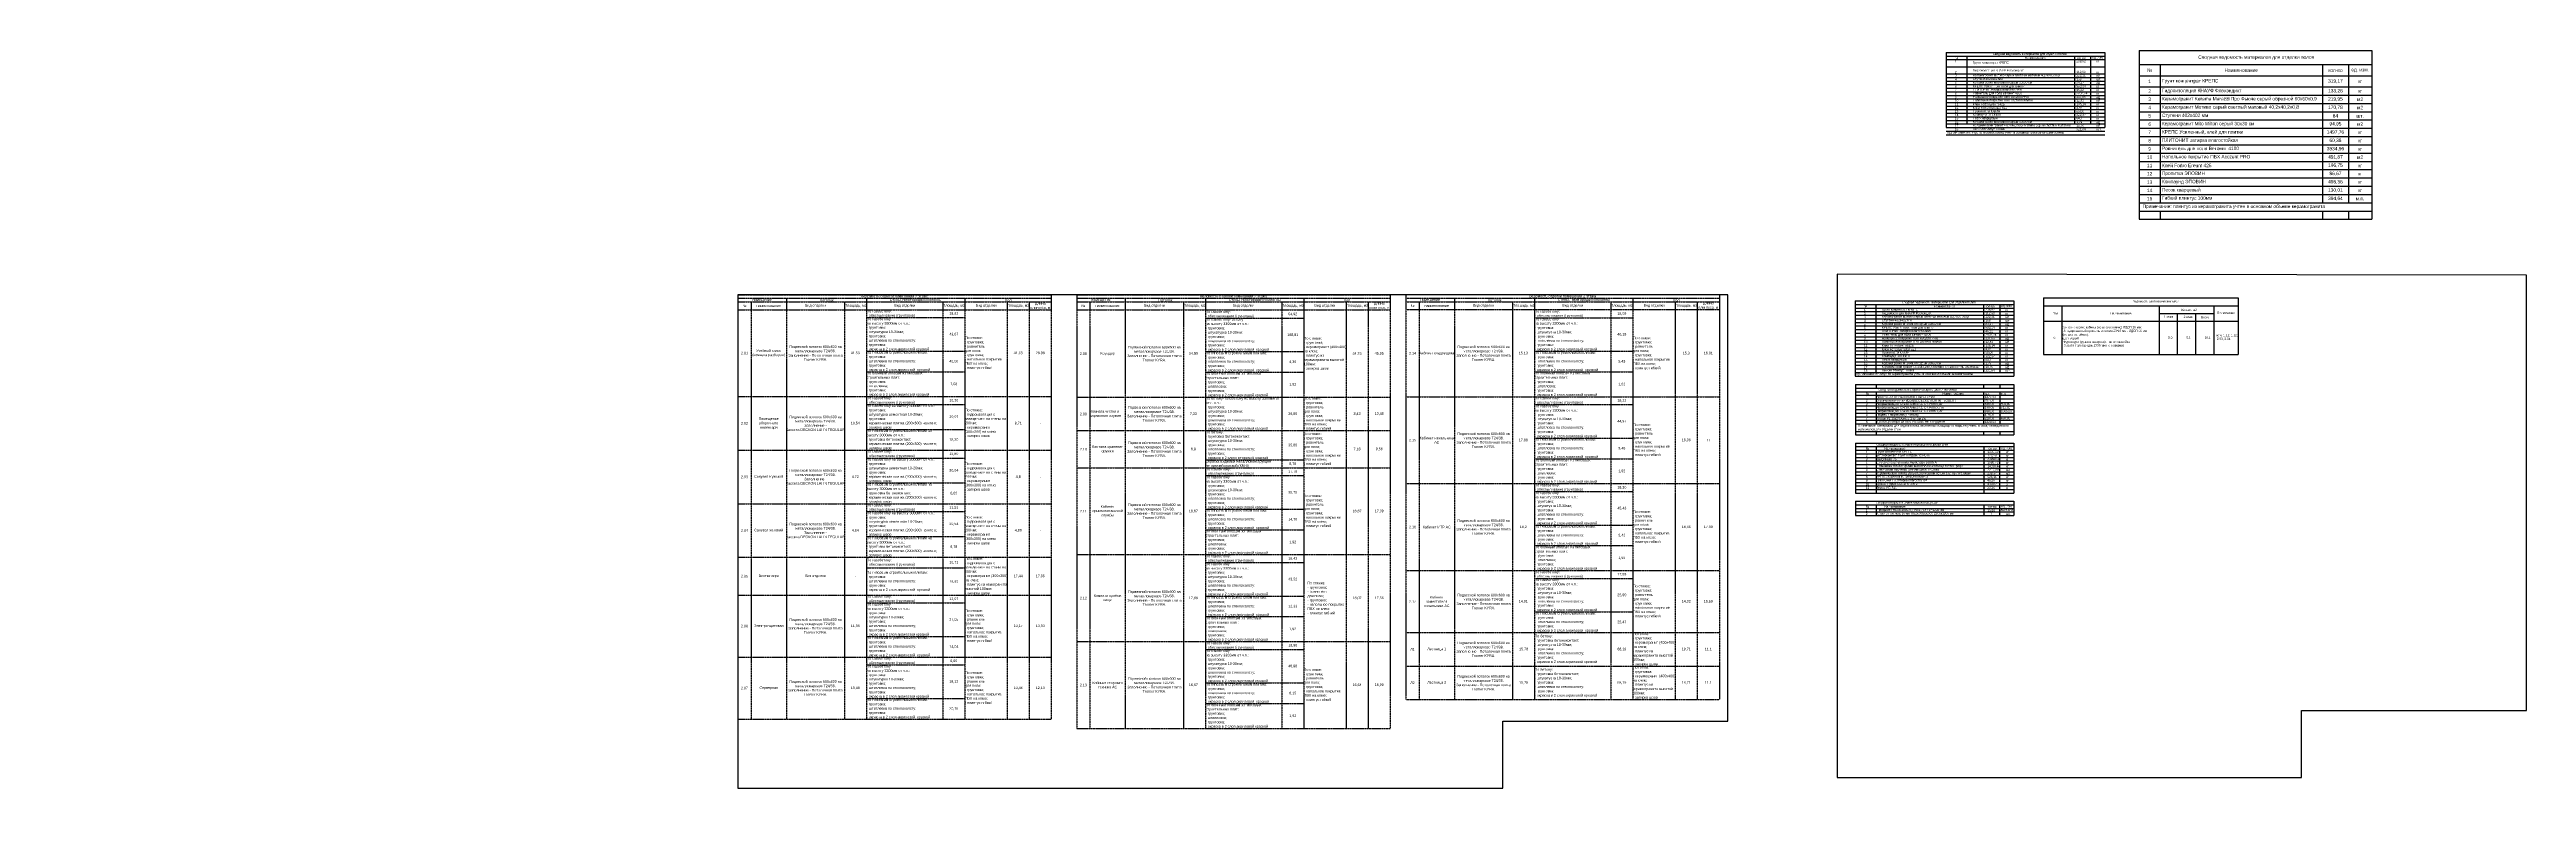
# Model space of a CAD drawing. Header units: millimetres. Extents: x 5 to 203705, y -540 to 60930.
import ezdxf

# ---------------------------------------------------------------- set-up
doc = ezdxf.new("R2010")
doc.units = ezdxf.units.MM
doc.linetypes.add('_ШТР__3__3__Скрыто', pattern=[6, 3, -3])
doc.layers.add('PDF _Сплошная заливка', color=7, linetype='Continuous', true_color=0xffffff)
doc.layers.add('PDF _Текст', color=7, linetype='Continuous')
doc.layers.add('Текстовые примечания', color=7, linetype='Continuous', lineweight=9)
doc.styles.add('GOST Common_2', font='gost-common.ttf', dxfattribs={"width": 0.9, "height": 250})
doc.styles.add('GOST Common_3', font='gost-common.ttf', dxfattribs={"width": 0.9, "height": 125})
doc.styles.add('GOST Common_B', font='', dxfattribs={"width": 0.9, "height": 125})
doc.styles.add('PDF Arial', font='arial.ttf')
doc.styles.get('GOST Common_B').set_extended_font_data('GOST Common', bold=True)

msp = doc.modelspace()

# ---------------------------------------------------------------- hatches: boundary and pattern name
at = {"layer": 'PDF _Сплошная заливка', "transparency": 33554559}
h = msp.add_hatch(color=7, dxfattribs=at)
h.paths.add_polyline_path([(5, 11), (5, 11), (5, 11)], flags=0)
h.paths.add_polyline_path([(5, 11), (5, 11), (5, 11)], flags=0)
h.paths.add_polyline_path([(5, 11), (5, 11), (5, 11)], flags=0)
h = msp.add_hatch(color=7, dxfattribs=at)
h.paths.add_polyline_path([(5, 11), (5, 11)], flags=0)
h.paths.add_polyline_path([(5, 11), (5, 11), (5, 11)], flags=0)
h.paths.add_polyline_path([(5, 11), (5, 11), (5, 11)], flags=0)
h = msp.add_hatch(color=7, dxfattribs=at)
h.paths.add_polyline_path([(5, 11), (5, 11), (5, 11)], flags=0)
h.paths.add_polyline_path([(5, 11), (5, 11), (5, 11)], flags=0)
h.paths.add_polyline_path([(5, 11), (5, 11), (5, 11)], flags=0)
h = msp.add_hatch(color=7, dxfattribs=at)
h.paths.add_polyline_path([(5, 11), (5, 11), (5, 11)], flags=0)
h.paths.add_polyline_path([(5, 11), (5, 11), (5, 11)], flags=0)
h.paths.add_polyline_path([(5, 11), (5, 11), (5, 11)], flags=0)
h.paths.add_polyline_path([(5, 11), (5, 11), (5, 11)], flags=0)
h.paths.add_polyline_path([(5, 11), (5, 11), (5, 11)], flags=0)
h.paths.add_polyline_path([(5, 11), (5, 11), (5, 11)], flags=0)
h.paths.add_polyline_path([(5, 11), (5, 11), (5, 11)], flags=0)
h.paths.add_polyline_path([(5, 11), (5, 11), (5, 11)], flags=0)
h.paths.add_polyline_path([(5, 11), (5, 11), (5, 11)], flags=0)
h.paths.add_polyline_path([(5, 11), (5, 11), (5, 11)], flags=0)
h.paths.add_polyline_path([(5, 11), (5, 11), (5, 11)], flags=0)
h.paths.add_polyline_path([(5, 11), (5, 11), (5, 11)], flags=0)
h.paths.add_polyline_path([(5, 11), (5, 11), (5, 11)], flags=0)
h.paths.add_polyline_path([(5, 11), (5, 11), (5, 11)], flags=0)
h = msp.add_hatch(color=7, dxfattribs=at)
h.paths.add_polyline_path([(5, 11), (5, 11), (5, 11)], flags=0)
h.paths.add_polyline_path([(5, 11), (5, 11), (5, 11)], flags=0)
h.paths.add_polyline_path([(5, 11), (5, 11), (5, 11)], flags=0)
h = msp.add_hatch(color=7, dxfattribs=at)
h.paths.add_polyline_path([(5, 11), (5, 11), (5, 11)], flags=0)
h.paths.add_polyline_path([(5, 11), (5, 11), (5, 11)], flags=0)
h.paths.add_polyline_path([(5, 11), (5, 11), (5, 11)], flags=0)
h = msp.add_hatch(color=7, dxfattribs=at)
h.paths.add_polyline_path([(5, 11), (5, 11)], flags=0)
h.paths.add_polyline_path([(5, 11), (5, 11), (5, 11)], flags=0)
h.paths.add_polyline_path([(5, 11), (5, 11), (5, 11)], flags=0)
h = msp.add_hatch(color=7, dxfattribs=at)
h.paths.add_polyline_path([(5, 11), (5, 11), (5, 11)], flags=0)
h.paths.add_polyline_path([(5, 11), (5, 11), (5, 11)], flags=0)
h.paths.add_polyline_path([(5, 11), (5, 11), (5, 11)], flags=0)
h = msp.add_hatch(color=7, dxfattribs=at)
h.paths.add_polyline_path([(5, 11), (5, 11), (5, 11)], flags=0)
h.paths.add_polyline_path([(5, 11), (5, 11), (5, 11)], flags=0)
h.paths.add_polyline_path([(5, 11), (5, 11), (5, 11)], flags=0)
h.paths.add_polyline_path([(5, 11), (5, 11), (5, 11)], flags=0)
h.paths.add_polyline_path([(5, 11), (5, 11), (5, 11)], flags=0)
h.paths.add_polyline_path([(5, 11), (5, 11), (5, 11)], flags=0)
h.paths.add_polyline_path([(5, 11), (5, 11), (5, 11)], flags=0)
h.paths.add_polyline_path([(5, 11), (5, 11), (5, 11)], flags=0)
h.paths.add_polyline_path([(5, 11), (5, 11), (5, 11)], flags=0)
h.paths.add_polyline_path([(5, 11), (5, 11), (5, 11)], flags=0)
h.paths.add_polyline_path([(5, 11), (5, 11), (5, 11)], flags=0)
h.paths.add_polyline_path([(5, 11), (5, 11), (5, 11)], flags=0)
h.paths.add_polyline_path([(5, 11), (5, 11), (5, 11)], flags=0)
h.paths.add_polyline_path([(5, 11), (5, 11), (5, 11)], flags=0)
h = msp.add_hatch(color=7, dxfattribs=at)
h.paths.add_polyline_path([(5, 11), (5, 11), (5, 11)], flags=0)
h.paths.add_polyline_path([(5, 11), (5, 11), (5, 11)], flags=0)
h.paths.add_polyline_path([(5, 11), (5, 11), (5, 11)], flags=0)
h = msp.add_hatch(color=7, dxfattribs=at)
h.paths.add_polyline_path([(5, 10), (5, 10), (5, 10)], flags=0)
h.paths.add_polyline_path([(5, 10), (5, 10), (5, 10)], flags=0)
h.paths.add_polyline_path([(5, 10), (5, 10), (5, 10)], flags=0)
h = msp.add_hatch(color=7, dxfattribs=at)
h.paths.add_polyline_path([(5, 10), (5, 10), (5, 10)], flags=0)
h.paths.add_polyline_path([(5, 10), (5, 10), (5, 10)], flags=0)
h.paths.add_polyline_path([(5, 10), (5, 10), (5, 10)], flags=0)
h.paths.add_polyline_path([(5, 10), (5, 10), (5, 10)], flags=0)
h.paths.add_polyline_path([(5, 10), (5, 10), (5, 10)], flags=0)
h.paths.add_polyline_path([(5, 10), (5, 10), (5, 10)], flags=0)
h.paths.add_polyline_path([(5, 10), (5, 10), (5, 10)], flags=0)
h.paths.add_polyline_path([(5, 10), (5, 10), (5, 10)], flags=0)
h.paths.add_polyline_path([(5, 10), (5, 10), (5, 10)], flags=0)
h.paths.add_polyline_path([(5, 10), (5, 10), (5, 10)], flags=0)
h.paths.add_polyline_path([(5, 10), (5, 10), (5, 10)], flags=0)
h.paths.add_polyline_path([(5, 10), (5, 10), (5, 10)], flags=0)
h.paths.add_polyline_path([(5, 10), (5, 10), (5, 10)], flags=0)
h.paths.add_polyline_path([(5, 10), (5, 10), (5, 10)], flags=0)
h = msp.add_hatch(color=7, dxfattribs=at)
h.paths.add_polyline_path([(5, 10), (5, 10), (5, 10)], flags=0)
h.paths.add_polyline_path([(5, 10), (5, 10), (5, 10)], flags=0)
h.paths.add_polyline_path([(5, 10), (5, 10), (5, 10)], flags=0)
h.paths.add_polyline_path([(5, 10), (5, 10), (5, 10)], flags=0)
h.paths.add_polyline_path([(5, 10), (5, 10), (5, 10)], flags=0)
h = msp.add_hatch(color=7, dxfattribs=at)
h.paths.add_polyline_path([(5, 10), (5, 10), (5, 10)], flags=0)
h.paths.add_polyline_path([(5, 10), (5, 10), (5, 10)], flags=0)
h.paths.add_polyline_path([(5, 10), (5, 10), (5, 10)], flags=0)
h = msp.add_hatch(color=7, dxfattribs=at)
h.paths.add_polyline_path([(5, 10), (5, 10), (5, 10)], flags=0)
h.paths.add_polyline_path([(5, 10), (5, 10), (5, 10)], flags=0)
h.paths.add_polyline_path([(5, 10), (5, 10), (5, 10)], flags=0)
h.paths.add_polyline_path([(5, 10), (5, 10), (5, 10)], flags=0)
h.paths.add_polyline_path([(5, 10), (5, 10), (5, 10)], flags=0)
h.paths.add_polyline_path([(5, 10), (5, 10), (5, 10)], flags=0)
h.paths.add_polyline_path([(5, 10), (5, 10), (5, 10)], flags=0)
h.paths.add_polyline_path([(5, 10), (5, 10), (5, 10)], flags=0)
h.paths.add_polyline_path([(5, 10), (5, 10), (5, 10)], flags=0)
h.paths.add_polyline_path([(5, 10), (5, 10), (5, 10)], flags=0)
h.paths.add_polyline_path([(5, 10), (5, 10), (5, 10)], flags=0)
h.paths.add_polyline_path([(5, 10), (5, 10), (5, 10)], flags=0)
h.paths.add_polyline_path([(5, 10), (5, 10), (5, 10)], flags=0)
h.paths.add_polyline_path([(5, 10), (5, 10), (5, 10)], flags=0)
h = msp.add_hatch(color=7, dxfattribs=at)
h.paths.add_polyline_path([(5, 10), (5, 10), (5, 10)], flags=0)
h.paths.add_polyline_path([(5, 10), (5, 10), (5, 10)], flags=0)
h.paths.add_polyline_path([(5, 10), (5, 10), (5, 10)], flags=0)
h.paths.add_polyline_path([(5, 10), (5, 10), (5, 10)], flags=0)
h.paths.add_polyline_path([(5, 10), (5, 10), (5, 10)], flags=0)
h = msp.add_hatch(color=7, dxfattribs=at)
h.paths.add_polyline_path([(5, 9), (5, 9), (5, 9)], flags=0)
h.paths.add_polyline_path([(5, 9), (5, 9), (5, 9)], flags=0)
h.paths.add_polyline_path([(5, 9), (5, 9), (5, 9)], flags=0)
h = msp.add_hatch(color=7, dxfattribs=at)
h.paths.add_polyline_path([(5, 9), (5, 9), (5, 9)], flags=0)
h.paths.add_polyline_path([(5, 9), (5, 9), (5, 9)], flags=0)
h.paths.add_polyline_path([(5, 9), (5, 9)], flags=0)
h = msp.add_hatch(color=7, dxfattribs=at)
h.paths.add_polyline_path([(5, 9), (5, 9)], flags=0)
h.paths.add_polyline_path([(5, 9), (5, 9), (5, 9)], flags=0)
h.paths.add_polyline_path([(5, 9), (5, 9), (5, 9)], flags=0)
h = msp.add_hatch(color=7, dxfattribs=at)
h.paths.add_polyline_path([(5, 9), (5, 9)], flags=0)
h.paths.add_polyline_path([(5, 9), (5, 9), (5, 9)], flags=0)
h.paths.add_polyline_path([(5, 9), (5, 9), (5, 9)], flags=0)
h = msp.add_hatch(color=7, dxfattribs=at)
h.paths.add_polyline_path([(5, 9), (5, 9)], flags=0)
h.paths.add_polyline_path([(5, 9), (5, 9), (5, 9)], flags=0)
h.paths.add_polyline_path([(5, 9), (5, 9), (5, 9)], flags=0)
h = msp.add_hatch(color=7, dxfattribs=at)
h.paths.add_polyline_path([(5, 9), (5, 9)], flags=0)
h.paths.add_polyline_path([(5, 9), (5, 9), (5, 9)], flags=0)
h.paths.add_polyline_path([(5, 9), (5, 9), (5, 9)], flags=0)
h = msp.add_hatch(color=7, dxfattribs=at)
h.paths.add_polyline_path([(5, 9), (5, 9)], flags=0)
h.paths.add_polyline_path([(5, 9), (5, 9), (5, 9)], flags=0)
h.paths.add_polyline_path([(5, 9), (5, 9), (5, 9)], flags=0)
h = msp.add_hatch(color=7, dxfattribs=at)
h.paths.add_polyline_path([(5, 9), (5, 9)], flags=0)
h.paths.add_polyline_path([(5, 9), (5, 9), (5, 9)], flags=0)
h.paths.add_polyline_path([(5, 9), (5, 9), (5, 9)], flags=0)
h = msp.add_hatch(color=7, dxfattribs=at)
h.paths.add_polyline_path([(5, 9), (5, 9)], flags=0)
h.paths.add_polyline_path([(5, 9), (5, 9), (5, 9)], flags=0)
h.paths.add_polyline_path([(5, 9), (5, 9), (5, 9)], flags=0)
h = msp.add_hatch(color=7, dxfattribs=at)
h.paths.add_polyline_path([(5, 9), (5, 9)], flags=0)
h.paths.add_polyline_path([(5, 9), (5, 9), (5, 9)], flags=0)
h.paths.add_polyline_path([(5, 9), (5, 9), (5, 9)], flags=0)
h = msp.add_hatch(color=7, dxfattribs=at)
h.paths.add_polyline_path([(5, 9), (5, 9)], flags=0)
h.paths.add_polyline_path([(5, 9), (5, 9), (5, 9)], flags=0)
h.paths.add_polyline_path([(5, 9), (5, 9), (5, 9)], flags=0)
h.paths.add_polyline_path([(5, 9), (5, 9), (5, 9)], flags=0)
h.paths.add_polyline_path([(5, 9), (5, 9), (5, 9)], flags=0)
h = msp.add_hatch(color=7, dxfattribs=at)
h.paths.add_polyline_path([(5, 9), (5, 9), (5, 9)], flags=0)
h.paths.add_polyline_path([(5, 9), (5, 9), (5, 9)], flags=0)
h.paths.add_polyline_path([(5, 9), (5, 9), (5, 9)], flags=0)
h = msp.add_hatch(color=7, dxfattribs=at)
h.paths.add_polyline_path([(5, 9), (5, 9), (5, 9)], flags=0)
h.paths.add_polyline_path([(5, 9), (5, 9), (5, 9)], flags=0)
h.paths.add_polyline_path([(5, 9), (5, 9), (5, 9)], flags=0)
h.paths.add_polyline_path([(5, 9), (5, 9), (5, 9)], flags=0)
h.paths.add_polyline_path([(5, 9), (5, 9), (5, 9)], flags=0)
h.paths.add_polyline_path([(5, 9), (5, 9), (5, 9)], flags=0)
h = msp.add_hatch(color=7, dxfattribs=at)
h.paths.add_polyline_path([(5, 9), (5, 9), (5, 9)], flags=0)
h.paths.add_polyline_path([(5, 9), (5, 9), (5, 9)], flags=0)
h.paths.add_polyline_path([(5, 9), (5, 9), (5, 9)], flags=0)
h.paths.add_polyline_path([(5, 9), (5, 9), (5, 9)], flags=0)
h.paths.add_polyline_path([(5, 9), (5, 9), (5, 9)], flags=0)
h = msp.add_hatch(color=7, dxfattribs=at)
h.paths.add_polyline_path([(5, 9), (5, 9)], flags=0)
h.paths.add_polyline_path([(5, 9), (5, 9), (5, 9)], flags=0)
h.paths.add_polyline_path([(5, 9), (5, 9), (5, 9)], flags=0)
h = msp.add_hatch(color=7, dxfattribs=at)
h.paths.add_polyline_path([(5, 9), (5, 9)], flags=0)
h.paths.add_polyline_path([(5, 9), (5, 9), (5, 9)], flags=0)
h.paths.add_polyline_path([(5, 9), (5, 9), (5, 9)], flags=0)
h = msp.add_hatch(color=7, dxfattribs=at)
h.paths.add_polyline_path([(5, 9), (5, 9)], flags=0)
h.paths.add_polyline_path([(5, 9), (5, 9), (5, 9)], flags=0)
h.paths.add_polyline_path([(5, 9), (5, 9), (5, 9)], flags=0)
h = msp.add_hatch(color=7, dxfattribs=at)
h.paths.add_polyline_path([(5, 9), (5, 9)], flags=0)
h.paths.add_polyline_path([(5, 9), (5, 9), (5, 9)], flags=0)
h.paths.add_polyline_path([(5, 9), (5, 9), (5, 9)], flags=0)
h.paths.add_polyline_path([(5, 9), (5, 9), (5, 9)], flags=0)
h.paths.add_polyline_path([(5, 9), (5, 9), (5, 9)], flags=0)
h = msp.add_hatch(color=7, dxfattribs=at)
h.paths.add_polyline_path([(5, 9), (5, 9)], flags=0)
h.paths.add_polyline_path([(5, 9), (5, 9), (5, 9)], flags=0)
h.paths.add_polyline_path([(5, 9), (5, 9), (5, 9)], flags=0)
h = msp.add_hatch(color=7, dxfattribs=at)
h.paths.add_polyline_path([(5, 9), (5, 9)], flags=0)
h.paths.add_polyline_path([(5, 9), (5, 9), (5, 9)], flags=0)
h.paths.add_polyline_path([(5, 9), (5, 9), (5, 9)], flags=0)
h = msp.add_hatch(color=7, dxfattribs=at)
h.paths.add_polyline_path([(5, 9), (5, 9)], flags=0)
h.paths.add_polyline_path([(5, 9), (5, 9), (5, 9)], flags=0)
h.paths.add_polyline_path([(5, 9), (5, 9), (5, 9)], flags=0)
h = msp.add_hatch(color=7, dxfattribs=at)
h.paths.add_polyline_path([(5, 9), (5, 9)], flags=0)
h.paths.add_polyline_path([(5, 9), (5, 9), (5, 9)], flags=0)
h.paths.add_polyline_path([(5, 9), (5, 9), (5, 9)], flags=0)
h = msp.add_hatch(color=7, dxfattribs=at)
h.paths.add_polyline_path([(5, 9), (5, 9)], flags=0)
h.paths.add_polyline_path([(5, 9), (5, 9), (5, 9)], flags=0)
h.paths.add_polyline_path([(5, 9), (5, 9), (5, 9)], flags=0)
h.paths.add_polyline_path([(5, 9), (5, 9), (5, 9)], flags=0)
h.paths.add_polyline_path([(5, 9), (5, 9), (5, 9)], flags=0)
h = msp.add_hatch(color=7, dxfattribs=at)
h.paths.add_polyline_path([(5, 9), (5, 9)], flags=0)
h.paths.add_polyline_path([(5, 9), (5, 9), (5, 9)], flags=0)
h.paths.add_polyline_path([(5, 9), (5, 9), (5, 9)], flags=0)
h = msp.add_hatch(color=7, dxfattribs=at)
h.paths.add_polyline_path([(5, 9), (5, 9)], flags=0)
h.paths.add_polyline_path([(5, 9), (5, 9), (5, 9)], flags=0)
h.paths.add_polyline_path([(5, 9), (5, 9), (5, 9)], flags=0)
h = msp.add_hatch(color=7, dxfattribs=at)
h.paths.add_polyline_path([(5, 9), (5, 9)], flags=0)
h.paths.add_polyline_path([(5, 9), (5, 9), (5, 9)], flags=0)
h.paths.add_polyline_path([(5, 9), (5, 9), (5, 9)], flags=0)
h = msp.add_hatch(color=7, dxfattribs=at)
h.paths.add_polyline_path([(5, 9), (5, 9)], flags=0)
h.paths.add_polyline_path([(5, 9), (5, 9), (5, 9)], flags=0)
h.paths.add_polyline_path([(5, 9), (5, 9), (5, 9)], flags=0)
h = msp.add_hatch(color=7, dxfattribs=at)
h.paths.add_polyline_path([(5, 9), (5, 9)], flags=0)
h.paths.add_polyline_path([(5, 9), (5, 9), (5, 9)], flags=0)
h.paths.add_polyline_path([(5, 9), (5, 9), (5, 9)], flags=0)
h = msp.add_hatch(color=7, dxfattribs=at)
h.paths.add_polyline_path([(5, 9), (5, 9)], flags=0)
h.paths.add_polyline_path([(5, 9), (5, 9), (5, 9)], flags=0)
h.paths.add_polyline_path([(5, 9), (5, 9), (5, 9)], flags=0)
h = msp.add_hatch(color=7, dxfattribs=at)
h.paths.add_polyline_path([(5, 9), (5, 9)], flags=0)
h.paths.add_polyline_path([(5, 9), (5, 9), (5, 9)], flags=0)
h.paths.add_polyline_path([(5, 9), (5, 9), (5, 9)], flags=0)
h.paths.add_polyline_path([(5, 9), (5, 9), (5, 9)], flags=0)
h.paths.add_polyline_path([(5, 9), (5, 9), (5, 9)], flags=0)
h = msp.add_hatch(color=7, dxfattribs=at)
h.paths.add_polyline_path([(5, 9), (5, 9), (5, 9)], flags=0)
h.paths.add_polyline_path([(5, 9), (5, 9), (5, 9)], flags=0)
h.paths.add_polyline_path([(5, 9), (5, 9), (5, 9)], flags=0)
h = msp.add_hatch(color=7, dxfattribs=at)
h.paths.add_polyline_path([(5, 9), (5, 9), (5, 9)], flags=0)
h.paths.add_polyline_path([(5, 9), (5, 9), (5, 9)], flags=0)
h.paths.add_polyline_path([(5, 9), (5, 9), (5, 9)], flags=0)
h = msp.add_hatch(color=7, dxfattribs=at)
h.paths.add_polyline_path([(5, 9), (5, 9), (5, 9)], flags=0)
h.paths.add_polyline_path([(5, 9), (5, 9), (5, 9)], flags=0)
h.paths.add_polyline_path([(5, 9), (5, 9), (5, 9)], flags=0)
h = msp.add_hatch(color=7, dxfattribs=at)
h.paths.add_polyline_path([(5, 9), (5, 9), (5, 9)], flags=0)
h.paths.add_polyline_path([(5, 9), (5, 9), (5, 9)], flags=0)
h.paths.add_polyline_path([(5, 9), (5, 9), (5, 9)], flags=0)
h.paths.add_polyline_path([(5, 9), (5, 9), (5, 9)], flags=0)
h.paths.add_polyline_path([(5, 9), (5, 9), (5, 9)], flags=0)
h.paths.add_polyline_path([(5, 9), (5, 9), (5, 9)], flags=0)
h = msp.add_hatch(color=7, dxfattribs=at)
h.paths.add_polyline_path([(5, 9), (5, 9), (5, 9)], flags=0)
h.paths.add_polyline_path([(5, 9), (5, 9), (5, 9)], flags=0)
h.paths.add_polyline_path([(5, 9), (5, 9), (5, 9)], flags=0)
h.paths.add_polyline_path([(5, 9), (5, 9), (5, 9)], flags=0)
h.paths.add_polyline_path([(5, 9), (5, 9), (5, 9)], flags=0)
h = msp.add_hatch(color=7, dxfattribs=at)
h.paths.add_polyline_path([(5, 9), (5, 9), (5, 9)], flags=0)
h.paths.add_polyline_path([(5, 9), (5, 9), (5, 9)], flags=0)
h.paths.add_polyline_path([(5, 9), (5, 9), (5, 9)], flags=0)
h = msp.add_hatch(color=7, dxfattribs=at)
h.paths.add_polyline_path([(5, 9), (5, 9), (5, 9)], flags=0)
h.paths.add_polyline_path([(5, 9), (5, 9), (5, 9)], flags=0)
h.paths.add_polyline_path([(5, 9), (5, 9)], flags=0)
h = msp.add_hatch(color=7, dxfattribs=at)
h.paths.add_polyline_path([(5, 9), (5, 9)], flags=0)
h.paths.add_polyline_path([(5, 9), (5, 9), (5, 9)], flags=0)
h.paths.add_polyline_path([(5, 9), (5, 9), (5, 9)], flags=0)
h = msp.add_hatch(color=7, dxfattribs=at)
h.paths.add_polyline_path([(5, 9), (5, 9)], flags=0)
h.paths.add_polyline_path([(5, 9), (5, 9), (5, 9)], flags=0)
h.paths.add_polyline_path([(5, 9), (5, 9), (5, 9)], flags=0)
h = msp.add_hatch(color=7, dxfattribs=at)
h.paths.add_polyline_path([(5, 9), (5, 9)], flags=0)
h.paths.add_polyline_path([(5, 9), (5, 9), (5, 9)], flags=0)
h.paths.add_polyline_path([(5, 9), (5, 9), (5, 9)], flags=0)
h = msp.add_hatch(color=7, dxfattribs=at)
h.paths.add_polyline_path([(5, 9), (5, 9)], flags=0)
h.paths.add_polyline_path([(5, 9), (5, 9), (5, 9)], flags=0)
h.paths.add_polyline_path([(5, 9), (5, 9), (5, 9)], flags=0)
h = msp.add_hatch(color=7, dxfattribs=at)
h.paths.add_polyline_path([(5, 9), (5, 9)], flags=0)
h.paths.add_polyline_path([(5, 9), (5, 9), (5, 9)], flags=0)
h.paths.add_polyline_path([(5, 9), (5, 9), (5, 9)], flags=0)
h = msp.add_hatch(color=7, dxfattribs=at)
h.paths.add_polyline_path([(5, 9), (5, 9)], flags=0)
h.paths.add_polyline_path([(5, 9), (5, 9), (5, 9)], flags=0)
h.paths.add_polyline_path([(5, 9), (5, 9), (5, 9)], flags=0)
h = msp.add_hatch(color=7, dxfattribs=at)
h.paths.add_polyline_path([(5, 9), (5, 9)], flags=0)
h.paths.add_polyline_path([(5, 9), (5, 9), (5, 9)], flags=0)
h.paths.add_polyline_path([(5, 9), (5, 9), (5, 9)], flags=0)
h = msp.add_hatch(color=7, dxfattribs=at)
h.paths.add_polyline_path([(5, 9), (5, 9)], flags=0)
h.paths.add_polyline_path([(5, 9), (5, 9), (5, 9)], flags=0)
h.paths.add_polyline_path([(5, 9), (5, 9), (5, 9)], flags=0)
h = msp.add_hatch(color=7, dxfattribs=at)
h.paths.add_polyline_path([(5, 9), (5, 9)], flags=0)
h.paths.add_polyline_path([(5, 9), (5, 9), (5, 9)], flags=0)
h.paths.add_polyline_path([(5, 9), (5, 9), (5, 9)], flags=0)
h.paths.add_polyline_path([(5, 9), (5, 9), (5, 9)], flags=0)
h.paths.add_polyline_path([(5, 9), (5, 9), (5, 9)], flags=0)
h = msp.add_hatch(color=7, dxfattribs=at)
h.paths.add_polyline_path([(5, 9), (5, 9), (5, 9)], flags=0)
h.paths.add_polyline_path([(5, 9), (5, 9), (5, 9)], flags=0)
h.paths.add_polyline_path([(5, 9), (5, 9), (5, 9)], flags=0)
h = msp.add_hatch(color=7, dxfattribs=at)
h.paths.add_polyline_path([(5, 9), (5, 9), (5, 9)], flags=0)
h.paths.add_polyline_path([(5, 9), (5, 9), (5, 9)], flags=0)
h.paths.add_polyline_path([(5, 9), (5, 9), (5, 9)], flags=0)
h.paths.add_polyline_path([(5, 9), (5, 9), (5, 9)], flags=0)
h.paths.add_polyline_path([(5, 9), (5, 9), (5, 9)], flags=0)
h.paths.add_polyline_path([(5, 9), (5, 9), (5, 9)], flags=0)
h = msp.add_hatch(color=7, dxfattribs=at)
h.paths.add_polyline_path([(5, 9), (5, 9), (5, 9)], flags=0)
h.paths.add_polyline_path([(5, 9), (5, 9), (5, 9)], flags=0)
h.paths.add_polyline_path([(5, 9), (5, 9), (5, 9)], flags=0)
h.paths.add_polyline_path([(5, 9), (5, 9), (5, 9)], flags=0)
h.paths.add_polyline_path([(5, 9), (5, 9), (5, 9)], flags=0)
h = msp.add_hatch(color=7, dxfattribs=at)
h.paths.add_polyline_path([(5, 9), (5, 9)], flags=0)
h.paths.add_polyline_path([(5, 9), (5, 9), (5, 9)], flags=0)
h.paths.add_polyline_path([(5, 9), (5, 9), (5, 9)], flags=0)
h = msp.add_hatch(color=7, dxfattribs=at)
h.paths.add_polyline_path([(5, 9), (5, 9)], flags=0)
h.paths.add_polyline_path([(5, 9), (5, 9), (5, 9)], flags=0)
h.paths.add_polyline_path([(5, 9), (5, 9), (5, 9)], flags=0)
h = msp.add_hatch(color=7, dxfattribs=at)
h.paths.add_polyline_path([(5, 9), (5, 9)], flags=0)
h.paths.add_polyline_path([(5, 9), (5, 9), (5, 9)], flags=0)
h.paths.add_polyline_path([(5, 9), (5, 9), (5, 9)], flags=0)
h = msp.add_hatch(color=7, dxfattribs=at)
h.paths.add_polyline_path([(5, 9), (5, 9)], flags=0)
h.paths.add_polyline_path([(5, 9), (5, 9), (5, 9)], flags=0)
h.paths.add_polyline_path([(5, 9), (5, 9), (5, 9)], flags=0)
h.paths.add_polyline_path([(5, 9), (5, 9), (5, 9)], flags=0)
h.paths.add_polyline_path([(5, 9), (5, 9), (5, 9)], flags=0)
h = msp.add_hatch(color=7, dxfattribs=at)
h.paths.add_polyline_path([(5, 9), (5, 9)], flags=0)
h.paths.add_polyline_path([(5, 9), (5, 9), (5, 9)], flags=0)
h.paths.add_polyline_path([(5, 9), (5, 9), (5, 9)], flags=0)
h = msp.add_hatch(color=7, dxfattribs=at)
h.paths.add_polyline_path([(5, 9), (5, 9)], flags=0)
h.paths.add_polyline_path([(5, 9), (5, 9), (5, 9)], flags=0)
h.paths.add_polyline_path([(5, 9), (5, 9), (5, 9)], flags=0)
h = msp.add_hatch(color=7, dxfattribs=at)
h.paths.add_polyline_path([(5, 9), (5, 9)], flags=0)
h.paths.add_polyline_path([(5, 9), (5, 9), (5, 9)], flags=0)
h.paths.add_polyline_path([(5, 9), (5, 9), (5, 9)], flags=0)
h = msp.add_hatch(color=7, dxfattribs=at)
h.paths.add_polyline_path([(5, 9), (5, 9)], flags=0)
h.paths.add_polyline_path([(5, 9), (5, 9), (5, 9)], flags=0)
h.paths.add_polyline_path([(5, 9), (5, 9), (5, 9)], flags=0)
h = msp.add_hatch(color=7, dxfattribs=at)
h.paths.add_polyline_path([(5, 9), (5, 9)], flags=0)
h.paths.add_polyline_path([(5, 9), (5, 9), (5, 9)], flags=0)
h.paths.add_polyline_path([(5, 9), (5, 9), (5, 9)], flags=0)
h.paths.add_polyline_path([(5, 9), (5, 9), (5, 9)], flags=0)
h.paths.add_polyline_path([(5, 9), (5, 9), (5, 9)], flags=0)
h = msp.add_hatch(color=7, dxfattribs=at)
h.paths.add_polyline_path([(5, 9), (5, 9)], flags=0)
h.paths.add_polyline_path([(5, 9), (5, 9), (5, 9)], flags=0)
h.paths.add_polyline_path([(5, 9), (5, 9), (5, 9)], flags=0)
h = msp.add_hatch(color=7, dxfattribs=at)
h.paths.add_polyline_path([(5, 9), (5, 9)], flags=0)
h.paths.add_polyline_path([(5, 9), (5, 9), (5, 9)], flags=0)
h.paths.add_polyline_path([(5, 9), (5, 9), (5, 9)], flags=0)
h = msp.add_hatch(color=7, dxfattribs=at)
h.paths.add_polyline_path([(5, 9), (5, 9)], flags=0)
h.paths.add_polyline_path([(5, 9), (5, 9), (5, 9)], flags=0)
h.paths.add_polyline_path([(5, 9), (5, 9), (5, 9)], flags=0)
h = msp.add_hatch(color=7, dxfattribs=at)
h.paths.add_polyline_path([(5, 9), (5, 9)], flags=0)
h.paths.add_polyline_path([(5, 9), (5, 9), (5, 9)], flags=0)
h.paths.add_polyline_path([(5, 9), (5, 9), (5, 9)], flags=0)
h = msp.add_hatch(color=7, dxfattribs=at)
h.paths.add_polyline_path([(5, 9), (5, 9)], flags=0)
h.paths.add_polyline_path([(5, 9), (5, 9), (5, 9)], flags=0)
h.paths.add_polyline_path([(5, 9), (5, 9), (5, 9)], flags=0)
h = msp.add_hatch(color=7, dxfattribs=at)
h.paths.add_polyline_path([(5, 9), (5, 9)], flags=0)
h.paths.add_polyline_path([(5, 9), (5, 9), (5, 9)], flags=0)
h.paths.add_polyline_path([(5, 9), (5, 9), (5, 9)], flags=0)
h = msp.add_hatch(color=7, dxfattribs=at)
h.paths.add_polyline_path([(5, 9), (5, 9)], flags=0)
h.paths.add_polyline_path([(5, 9), (5, 9), (5, 9)], flags=0)
h.paths.add_polyline_path([(5, 9), (5, 9), (5, 9)], flags=0)
h.paths.add_polyline_path([(5, 9), (5, 9), (5, 9)], flags=0)
h.paths.add_polyline_path([(5, 9), (5, 9), (5, 9)], flags=0)
h = msp.add_hatch(color=7, dxfattribs=at)
h.paths.add_polyline_path([(5, 9), (5, 9), (5, 9)], flags=0)
h.paths.add_polyline_path([(5, 9), (5, 9), (5, 9)], flags=0)
h.paths.add_polyline_path([(5, 9), (5, 9), (5, 9)], flags=0)
h = msp.add_hatch(color=7, dxfattribs=at)
h.paths.add_polyline_path([(5, 9), (5, 9), (5, 9)], flags=0)
h.paths.add_polyline_path([(5, 9), (5, 9), (5, 9)], flags=0)
h.paths.add_polyline_path([(5, 9), (5, 9), (5, 9)], flags=0)
h = msp.add_hatch(color=7, dxfattribs=at)
h.paths.add_polyline_path([(5, 9), (5, 9), (5, 9)], flags=0)
h.paths.add_polyline_path([(5, 9), (5, 9), (5, 9)], flags=0)
h.paths.add_polyline_path([(5, 9), (5, 9), (5, 9)], flags=0)
h = msp.add_hatch(color=7, dxfattribs=at)
h.paths.add_polyline_path([(5, 9), (5, 9), (5, 9)], flags=0)
h.paths.add_polyline_path([(5, 9), (5, 9), (5, 9)], flags=0)
h.paths.add_polyline_path([(5, 9), (5, 9), (5, 9)], flags=0)
h.paths.add_polyline_path([(5, 9), (5, 9), (5, 9)], flags=0)
h.paths.add_polyline_path([(5, 9), (5, 9), (5, 9)], flags=0)
h.paths.add_polyline_path([(5, 9), (5, 9), (5, 9)], flags=0)
h = msp.add_hatch(color=7, dxfattribs=at)
h.paths.add_polyline_path([(5, 9), (5, 9), (5, 9)], flags=0)
h.paths.add_polyline_path([(5, 9), (5, 9), (5, 9)], flags=0)
h.paths.add_polyline_path([(5, 9), (5, 9), (5, 9)], flags=0)
h.paths.add_polyline_path([(5, 9), (5, 9), (5, 9)], flags=0)
h.paths.add_polyline_path([(5, 9), (5, 9), (5, 9)], flags=0)
h = msp.add_hatch(color=7, dxfattribs=at)
h.paths.add_polyline_path([(5, 5), (5, 5)], flags=0)
h.paths.add_polyline_path([(5, 5), (5, 5), (5, 5)], flags=0)
h.paths.add_polyline_path([(5, 5), (5, 5), (5, 5)], flags=0)
h = msp.add_hatch(color=7, dxfattribs=at)
h.paths.add_polyline_path([(5, 5), (5, 5)], flags=0)
h.paths.add_polyline_path([(5, 5), (5, 5), (5, 5)], flags=0)
h.paths.add_polyline_path([(5, 5), (5, 5), (5, 5)], flags=0)
h = msp.add_hatch(color=7, dxfattribs=at)
h.paths.add_polyline_path([(5, 5), (5, 5)], flags=0)
h.paths.add_polyline_path([(5, 5), (5, 5), (5, 5)], flags=0)
h.paths.add_polyline_path([(5, 5), (5, 5), (5, 5)], flags=0)
h = msp.add_hatch(color=7, dxfattribs=at)
h.paths.add_polyline_path([(5, 5), (5, 5)], flags=0)
h.paths.add_polyline_path([(5, 5), (5, 5), (5, 5)], flags=0)
h.paths.add_polyline_path([(5, 5), (5, 5), (5, 5)], flags=0)
h = msp.add_hatch(color=7, dxfattribs=at)
h.paths.add_polyline_path([(5, 5), (5, 5)], flags=0)
h.paths.add_polyline_path([(5, 5), (5, 5), (5, 5)], flags=0)
h.paths.add_polyline_path([(5, 5), (5, 5), (5, 5)], flags=0)
h = msp.add_hatch(color=7, dxfattribs=at)
h.paths.add_polyline_path([(5, 5), (5, 5)], flags=0)
h.paths.add_polyline_path([(5, 5), (5, 5), (5, 5)], flags=0)
h.paths.add_polyline_path([(5, 5), (5, 5), (5, 5)], flags=0)
h = msp.add_hatch(color=7, dxfattribs=at)
h.paths.add_polyline_path([(5, 5), (5, 5)], flags=0)
h.paths.add_polyline_path([(5, 5), (5, 5), (5, 5)], flags=0)
h.paths.add_polyline_path([(5, 5), (5, 5), (5, 5)], flags=0)
h = msp.add_hatch(color=7, dxfattribs=at)
h.paths.add_polyline_path([(5, 5), (5, 5)], flags=0)
h.paths.add_polyline_path([(5, 5), (5, 5), (5, 5)], flags=0)
h.paths.add_polyline_path([(5, 5), (5, 5), (5, 5)], flags=0)
h = msp.add_hatch(color=7, dxfattribs=at)
h.paths.add_polyline_path([(5, 5), (5, 5)], flags=0)
h.paths.add_polyline_path([(5, 5), (5, 5), (5, 5)], flags=0)
h.paths.add_polyline_path([(5, 5), (5, 5), (5, 5)], flags=0)
h.paths.add_polyline_path([(5, 5), (5, 5), (5, 5)], flags=0)
h.paths.add_polyline_path([(5, 5), (5, 5), (5, 5)], flags=0)
h = msp.add_hatch(color=7, dxfattribs=at)
h.paths.add_polyline_path([(5, 5), (5, 5), (5, 5)], flags=0)
h.paths.add_polyline_path([(5, 5), (5, 5), (5, 5)], flags=0)
h.paths.add_polyline_path([(5, 5), (5, 5), (5, 5)], flags=0)
h.paths.add_polyline_path([(5, 5), (5, 5), (5, 5)], flags=0)
h = msp.add_hatch(color=7, dxfattribs=at)
h.paths.add_polyline_path([(5, 5), (5, 5), (5, 5)], flags=0)
h.paths.add_polyline_path([(5, 5), (5, 5), (5, 5)], flags=0)
h.paths.add_polyline_path([(5, 5), (5, 5)], flags=0)
h = msp.add_hatch(color=7, dxfattribs=at)
h.paths.add_polyline_path([(5, 5), (5, 5), (5, 5)], flags=0)
h.paths.add_polyline_path([(5, 5), (5, 5), (5, 5)], flags=0)
h.paths.add_polyline_path([(5, 5), (5, 5), (5, 5)], flags=0)
h.paths.add_polyline_path([(5, 5), (5, 5), (5, 5)], flags=0)
h.paths.add_polyline_path([(5, 5), (5, 5), (5, 5)], flags=0)
h.paths.add_polyline_path([(5, 5), (5, 5), (5, 5)], flags=0)
h = msp.add_hatch(color=7, dxfattribs=at)
h.paths.add_polyline_path([(5, 5), (5, 5), (5, 5)], flags=0)
h.paths.add_polyline_path([(5, 5), (5, 5), (5, 5)], flags=0)
h.paths.add_polyline_path([(5, 5), (5, 5), (5, 5)], flags=0)
h.paths.add_polyline_path([(5, 5), (5, 5), (5, 5)], flags=0)
h.paths.add_polyline_path([(5, 5), (5, 5), (5, 5)], flags=0)
h.paths.add_polyline_path([(5, 5), (5, 5), (5, 5)], flags=0)
h = msp.add_hatch(color=7, dxfattribs=at)
h.paths.add_polyline_path([(5, 5), (5, 5), (5, 5)], flags=0)
h.paths.add_polyline_path([(5, 5), (5, 5), (5, 5)], flags=0)
h.paths.add_polyline_path([(5, 5), (5, 5), (5, 5)], flags=0)
h.paths.add_polyline_path([(5, 5), (5, 5), (5, 5)], flags=0)
h.paths.add_polyline_path([(5, 5), (5, 5), (5, 5)], flags=0)
h = msp.add_hatch(color=7, dxfattribs=at)
h.paths.add_polyline_path([(5, 5), (5, 5)], flags=0)
h.paths.add_polyline_path([(5, 5), (5, 5), (5, 5)], flags=0)
h.paths.add_polyline_path([(5, 5), (5, 5), (5, 5)], flags=0)
h = msp.add_hatch(color=7, dxfattribs=at)
h.paths.add_polyline_path([(5, 5), (5, 5)], flags=0)
h.paths.add_polyline_path([(5, 5), (5, 5), (5, 5)], flags=0)
h.paths.add_polyline_path([(5, 5), (5, 5), (5, 5)], flags=0)
h = msp.add_hatch(color=7, dxfattribs=at)
h.paths.add_polyline_path([(5, 5), (5, 5)], flags=0)
h.paths.add_polyline_path([(5, 5), (5, 5), (5, 5)], flags=0)
h.paths.add_polyline_path([(5, 5), (5, 5), (5, 5)], flags=0)
h = msp.add_hatch(color=7, dxfattribs=at)
h.paths.add_polyline_path([(5, 5), (5, 5)], flags=0)
h.paths.add_polyline_path([(5, 5), (5, 5), (5, 5)], flags=0)
h.paths.add_polyline_path([(5, 5), (5, 5), (5, 5)], flags=0)
h = msp.add_hatch(color=7, dxfattribs=at)
h.paths.add_polyline_path([(5, 5), (5, 5)], flags=0)
h.paths.add_polyline_path([(5, 5), (5, 5), (5, 5)], flags=0)
h.paths.add_polyline_path([(5, 5), (5, 5), (5, 5)], flags=0)
h = msp.add_hatch(color=7, dxfattribs=at)
h.paths.add_polyline_path([(5, 5), (5, 5)], flags=0)
h.paths.add_polyline_path([(5, 5), (5, 5), (5, 5)], flags=0)
h.paths.add_polyline_path([(5, 5), (5, 5), (5, 5)], flags=0)
h = msp.add_hatch(color=7, dxfattribs=at)
h.paths.add_polyline_path([(5, 5), (5, 5)], flags=0)
h.paths.add_polyline_path([(5, 5), (5, 5), (5, 5)], flags=0)
h.paths.add_polyline_path([(5, 5), (5, 5), (5, 5)], flags=0)
h = msp.add_hatch(color=7, dxfattribs=at)
h.paths.add_polyline_path([(5, 5), (5, 5)], flags=0)
h.paths.add_polyline_path([(5, 5), (5, 5), (5, 5)], flags=0)
h.paths.add_polyline_path([(5, 5), (5, 5), (5, 5)], flags=0)
h = msp.add_hatch(color=7, dxfattribs=at)
h.paths.add_polyline_path([(5, 5), (5, 5)], flags=0)
h.paths.add_polyline_path([(5, 5), (5, 5), (5, 5)], flags=0)
h.paths.add_polyline_path([(5, 5), (5, 5), (5, 5)], flags=0)
h.paths.add_polyline_path([(5, 5), (5, 5), (5, 5)], flags=0)
h.paths.add_polyline_path([(5, 5), (5, 5), (5, 5)], flags=0)
h = msp.add_hatch(color=7, dxfattribs=at)
h.paths.add_polyline_path([(5, 5), (5, 5), (5, 5)], flags=0)
h.paths.add_polyline_path([(5, 5), (5, 5), (5, 5)], flags=0)
h.paths.add_polyline_path([(5, 5), (5, 5), (5, 5)], flags=0)
h.paths.add_polyline_path([(5, 5), (5, 5), (5, 5)], flags=0)
h = msp.add_hatch(color=7, dxfattribs=at)
h.paths.add_polyline_path([(5, 5), (5, 5), (5, 5)], flags=0)
h.paths.add_polyline_path([(5, 5), (5, 5), (5, 5)], flags=0)
h.paths.add_polyline_path([(5, 5), (5, 5)], flags=0)
h = msp.add_hatch(color=7, dxfattribs=at)
h.paths.add_polyline_path([(5, 5), (5, 5), (5, 5)], flags=0)
h.paths.add_polyline_path([(5, 5), (5, 5), (5, 5)], flags=0)
h.paths.add_polyline_path([(5, 5), (5, 5), (5, 5)], flags=0)
h.paths.add_polyline_path([(5, 5), (5, 5), (5, 5)], flags=0)
h.paths.add_polyline_path([(5, 5), (5, 5), (5, 5)], flags=0)
h.paths.add_polyline_path([(5, 5), (5, 5), (5, 5)], flags=0)
h = msp.add_hatch(color=7, dxfattribs=at)
h.paths.add_polyline_path([(5, 5), (5, 5), (5, 5)], flags=0)
h.paths.add_polyline_path([(5, 5), (5, 5), (5, 5)], flags=0)
h.paths.add_polyline_path([(5, 5), (5, 5), (5, 5)], flags=0)
h.paths.add_polyline_path([(5, 5), (5, 5), (5, 5)], flags=0)
h.paths.add_polyline_path([(5, 5), (5, 5), (5, 5)], flags=0)
h.paths.add_polyline_path([(5, 5), (5, 5), (5, 5)], flags=0)
h = msp.add_hatch(color=7, dxfattribs=at)
h.paths.add_polyline_path([(5, 5), (5, 5), (5, 5)], flags=0)
h.paths.add_polyline_path([(5, 5), (5, 5), (5, 5)], flags=0)
h.paths.add_polyline_path([(5, 5), (5, 5), (5, 5)], flags=0)
h.paths.add_polyline_path([(5, 5), (5, 5), (5, 5)], flags=0)
h.paths.add_polyline_path([(5, 5), (5, 5), (5, 5)], flags=0)
h = msp.add_hatch(color=7, dxfattribs=at)
h.paths.add_polyline_path([(5, 4), (5, 4), (5, 4)], flags=0)
h.paths.add_polyline_path([(5, 4), (5, 4), (5, 4)], flags=0)
h.paths.add_polyline_path([(5, 4), (5, 4), (5, 4)], flags=0)
h = msp.add_hatch(color=7, dxfattribs=at)
h.paths.add_polyline_path([(5, 4), (5, 4)], flags=0)
h.paths.add_polyline_path([(5, 4), (5, 4), (5, 4)], flags=0)
h.paths.add_polyline_path([(5, 4), (5, 4), (5, 4)], flags=0)
h = msp.add_hatch(color=7, dxfattribs=at)
h.paths.add_polyline_path([(5, 4), (5, 4)], flags=0)
h.paths.add_polyline_path([(5, 4), (5, 4), (5, 4)], flags=0)
h.paths.add_polyline_path([(5, 4), (5, 4), (5, 4)], flags=0)
h = msp.add_hatch(color=7, dxfattribs=at)
h.paths.add_polyline_path([(5, 4), (5, 4)], flags=0)
h.paths.add_polyline_path([(5, 4), (5, 4), (5, 4)], flags=0)
h.paths.add_polyline_path([(5, 4), (5, 4), (5, 4)], flags=0)
h.paths.add_polyline_path([(5, 4), (5, 4), (5, 4)], flags=0)
h.paths.add_polyline_path([(5, 4), (5, 4), (5, 4)], flags=0)
h = msp.add_hatch(color=7, dxfattribs=at)
h.paths.add_polyline_path([(5, 4), (5, 4), (5, 4)], flags=0)
h.paths.add_polyline_path([(5, 4), (5, 4), (5, 4)], flags=0)
h.paths.add_polyline_path([(5, 4), (5, 4), (5, 4)], flags=0)
h = msp.add_hatch(color=7, dxfattribs=at)
h.paths.add_polyline_path([(5, 4), (5, 4), (5, 4)], flags=0)
h.paths.add_polyline_path([(5, 4), (5, 4), (5, 4)], flags=0)
h.paths.add_polyline_path([(5, 4), (5, 4), (5, 4)], flags=0)
h.paths.add_polyline_path([(5, 4), (5, 4), (5, 4)], flags=0)
h.paths.add_polyline_path([(5, 4), (5, 4), (5, 4)], flags=0)
h.paths.add_polyline_path([(5, 4), (5, 4), (5, 4)], flags=0)
h = msp.add_hatch(color=7, dxfattribs=at)
h.paths.add_polyline_path([(5, 4), (5, 4), (5, 4)], flags=0)
h.paths.add_polyline_path([(5, 4), (5, 4), (5, 4)], flags=0)
h.paths.add_polyline_path([(5, 4), (5, 4), (5, 4)], flags=0)
h.paths.add_polyline_path([(5, 4), (5, 4), (5, 4)], flags=0)
h = msp.add_hatch(color=7, dxfattribs=at)
h.paths.add_polyline_path([(5, 4), (5, 4)], flags=0)
h.paths.add_polyline_path([(5, 4), (5, 4), (5, 4)], flags=0)
h.paths.add_polyline_path([(5, 4), (5, 4), (5, 4)], flags=0)
h = msp.add_hatch(color=7, dxfattribs=at)
h.paths.add_polyline_path([(5, 4), (5, 4)], flags=0)
h.paths.add_polyline_path([(5, 4), (5, 4), (5, 4)], flags=0)
h.paths.add_polyline_path([(5, 4), (5, 4), (5, 4)], flags=0)
h = msp.add_hatch(color=7, dxfattribs=at)
h.paths.add_polyline_path([(5, 4), (5, 4)], flags=0)
h.paths.add_polyline_path([(5, 4), (5, 4), (5, 4)], flags=0)
h.paths.add_polyline_path([(5, 4), (5, 4), (5, 4)], flags=0)
h = msp.add_hatch(color=7, dxfattribs=at)
h.paths.add_polyline_path([(5, 4), (5, 4)], flags=0)
h.paths.add_polyline_path([(5, 4), (5, 4), (5, 4)], flags=0)
h.paths.add_polyline_path([(5, 4), (5, 4), (5, 4)], flags=0)
h.paths.add_polyline_path([(5, 4), (5, 4), (5, 4)], flags=0)
h.paths.add_polyline_path([(5, 4), (5, 4), (5, 4)], flags=0)
h = msp.add_hatch(color=7, dxfattribs=at)
h.paths.add_polyline_path([(5, 4), (5, 4), (5, 4)], flags=0)
h.paths.add_polyline_path([(5, 4), (5, 4), (5, 4)], flags=0)
h.paths.add_polyline_path([(5, 4), (5, 4), (5, 4)], flags=0)
h = msp.add_hatch(color=7, dxfattribs=at)
h.paths.add_polyline_path([(5, 4), (5, 4)], flags=0)
h.paths.add_polyline_path([(5, 4), (5, 4), (5, 4)], flags=0)
h.paths.add_polyline_path([(5, 4), (5, 4), (5, 4)], flags=0)
h = msp.add_hatch(color=7, dxfattribs=at)
h.paths.add_polyline_path([(5, 4), (5, 4)], flags=0)
h.paths.add_polyline_path([(5, 4), (5, 4), (5, 4)], flags=0)
h.paths.add_polyline_path([(5, 4), (5, 4), (5, 4)], flags=0)
h = msp.add_hatch(color=7, dxfattribs=at)
h.paths.add_polyline_path([(5, 4), (5, 4)], flags=0)
h.paths.add_polyline_path([(5, 4), (5, 4), (5, 4)], flags=0)
h.paths.add_polyline_path([(5, 4), (5, 4), (5, 4)], flags=0)
h.paths.add_polyline_path([(5, 4), (5, 4), (5, 4)], flags=0)
h.paths.add_polyline_path([(5, 4), (5, 4), (5, 4)], flags=0)
h = msp.add_hatch(color=7, dxfattribs=at)
h.paths.add_polyline_path([(5, 4), (5, 4), (5, 4)], flags=0)
h.paths.add_polyline_path([(5, 4), (5, 4), (5, 4)], flags=0)
h.paths.add_polyline_path([(5, 4), (5, 4), (5, 4)], flags=0)
h = msp.add_hatch(color=7, dxfattribs=at)
h.paths.add_polyline_path([(5, 4), (5, 4), (5, 4)], flags=0)
h.paths.add_polyline_path([(5, 4), (5, 4), (5, 4)], flags=0)
h.paths.add_polyline_path([(5, 4), (5, 4), (5, 4)], flags=0)
h.paths.add_polyline_path([(5, 4), (5, 4), (5, 4)], flags=0)
h.paths.add_polyline_path([(5, 4), (5, 4), (5, 4)], flags=0)
h.paths.add_polyline_path([(5, 4), (5, 4), (5, 4)], flags=0)
h = msp.add_hatch(color=7, dxfattribs=at)
h.paths.add_polyline_path([(5, 4), (5, 4), (5, 4)], flags=0)
h.paths.add_polyline_path([(5, 4), (5, 4), (5, 4)], flags=0)
h.paths.add_polyline_path([(5, 4), (5, 4), (5, 4)], flags=0)
h.paths.add_polyline_path([(5, 4), (5, 4), (5, 4)], flags=0)
h = msp.add_hatch(color=7, dxfattribs=at)
h.paths.add_polyline_path([(5, 4), (5, 4)], flags=0)
h.paths.add_polyline_path([(5, 4), (5, 4), (5, 4)], flags=0)
h.paths.add_polyline_path([(5, 4), (5, 4), (5, 4)], flags=0)
h = msp.add_hatch(color=7, dxfattribs=at)
h.paths.add_polyline_path([(5, 4), (5, 4)], flags=0)
h.paths.add_polyline_path([(5, 4), (5, 4), (5, 4)], flags=0)
h.paths.add_polyline_path([(5, 4), (5, 4), (5, 4)], flags=0)
h = msp.add_hatch(color=7, dxfattribs=at)
h.paths.add_polyline_path([(5, 4), (5, 4)], flags=0)
h.paths.add_polyline_path([(5, 4), (5, 4), (5, 4)], flags=0)
h.paths.add_polyline_path([(5, 4), (5, 4), (5, 4)], flags=0)
h = msp.add_hatch(color=7, dxfattribs=at)
h.paths.add_polyline_path([(5, 4), (5, 4)], flags=0)
h.paths.add_polyline_path([(5, 4), (5, 4), (5, 4)], flags=0)
h.paths.add_polyline_path([(5, 4), (5, 4), (5, 4)], flags=0)
h.paths.add_polyline_path([(5, 4), (5, 4), (5, 4)], flags=0)
h.paths.add_polyline_path([(5, 4), (5, 4), (5, 4)], flags=0)
h = msp.add_hatch(color=7, dxfattribs=at)
h.paths.add_polyline_path([(6, 13), (6, 13), (6, 13)], flags=0)
h.paths.add_polyline_path([(6, 13), (6, 13), (6, 13)], flags=0)
h.paths.add_polyline_path([(6, 13), (6, 13), (6, 13)], flags=0)
h.paths.add_polyline_path([(6, 13), (6, 13), (6, 13)], flags=0)
h.paths.add_polyline_path([(6, 13), (6, 13), (6, 13)], flags=0)
h.paths.add_polyline_path([(6, 13), (6, 13), (6, 13)], flags=0)
h = msp.add_hatch(color=7, dxfattribs=at)
h.paths.add_polyline_path([(6, 13), (6, 13), (6, 13)], flags=0)
h.paths.add_polyline_path([(6, 13), (6, 13), (6, 13)], flags=0)
h.paths.add_polyline_path([(6, 13), (6, 13), (6, 13)], flags=0)
h.paths.add_polyline_path([(6, 13), (6, 13), (6, 13)], flags=0)
h.paths.add_polyline_path([(6, 13), (6, 13), (6, 13)], flags=0)
h = msp.add_hatch(color=7, dxfattribs=at)
h.paths.add_polyline_path([(6, 13), (6, 13), (6, 13)], flags=0)
h.paths.add_polyline_path([(6, 13), (6, 13), (6, 13)], flags=0)
h.paths.add_polyline_path([(6, 13), (6, 13), (6, 13)], flags=0)
h.paths.add_polyline_path([(6, 13), (6, 13), (6, 13)], flags=0)
h.paths.add_polyline_path([(6, 13), (6, 13), (6, 13)], flags=0)
h.paths.add_polyline_path([(6, 13), (6, 13), (6, 13)], flags=0)
h.paths.add_polyline_path([(6, 13), (6, 13), (6, 13)], flags=0)
h.paths.add_polyline_path([(6, 13), (6, 13), (6, 13)], flags=0)
h.paths.add_polyline_path([(6, 13), (6, 13), (6, 13)], flags=0)
h.paths.add_polyline_path([(6, 13), (6, 13), (6, 13)], flags=0)
h = msp.add_hatch(color=7, dxfattribs=at)
h.paths.add_polyline_path([(6, 13), (6, 13), (6, 13)], flags=0)
h.paths.add_polyline_path([(6, 13), (6, 13), (6, 13)], flags=0)
h.paths.add_polyline_path([(6, 13), (6, 13), (6, 13)], flags=0)
h.paths.add_polyline_path([(6, 13), (6, 13), (6, 13)], flags=0)
h.paths.add_polyline_path([(6, 13), (6, 13), (6, 13)], flags=0)
h.paths.add_polyline_path([(6, 13), (6, 13), (6, 13)], flags=0)
h = msp.add_hatch(color=7, dxfattribs=at)
h.paths.add_polyline_path([(6, 13), (6, 13), (6, 13)], flags=0)
h.paths.add_polyline_path([(6, 13), (6, 13), (6, 13)], flags=0)
h.paths.add_polyline_path([(6, 13), (6, 13), (6, 13)], flags=0)
h.paths.add_polyline_path([(6, 13), (6, 13), (6, 13)], flags=0)
h.paths.add_polyline_path([(6, 13), (6, 13), (6, 13)], flags=0)
h = msp.add_hatch(color=7, dxfattribs=at)
h.paths.add_polyline_path([(6, 13), (6, 13), (6, 13)], flags=0)
h.paths.add_polyline_path([(6, 13), (6, 13), (6, 13)], flags=0)
h.paths.add_polyline_path([(6, 13), (6, 13), (6, 13)], flags=0)
h.paths.add_polyline_path([(6, 13), (6, 13), (6, 13)], flags=0)
h.paths.add_polyline_path([(6, 13), (6, 13), (6, 13)], flags=0)
h.paths.add_polyline_path([(6, 13), (6, 13), (6, 13)], flags=0)
h = msp.add_hatch(color=7, dxfattribs=at)
h.paths.add_polyline_path([(6, 13), (6, 13), (6, 13)], flags=0)
h.paths.add_polyline_path([(6, 13), (6, 13), (6, 13)], flags=0)
h.paths.add_polyline_path([(6, 13), (6, 13), (6, 13)], flags=0)
h.paths.add_polyline_path([(6, 13), (6, 13), (6, 13)], flags=0)
h.paths.add_polyline_path([(6, 13), (6, 13), (6, 13)], flags=0)
h = msp.add_hatch(color=7, dxfattribs=at)
h.paths.add_polyline_path([(6, 13), (6, 13), (6, 13)], flags=0)
h.paths.add_polyline_path([(6, 13), (6, 13), (6, 13)], flags=0)
h.paths.add_polyline_path([(6, 13), (6, 13), (6, 13)], flags=0)
h.paths.add_polyline_path([(6, 13), (6, 13), (6, 13)], flags=0)
h.paths.add_polyline_path([(6, 13), (6, 13), (6, 13)], flags=0)
h.paths.add_polyline_path([(6, 13), (6, 13), (6, 13)], flags=0)
h.paths.add_polyline_path([(6, 13), (6, 13), (6, 13)], flags=0)
h.paths.add_polyline_path([(6, 13), (6, 13), (6, 13)], flags=0)
h.paths.add_polyline_path([(6, 13), (6, 13), (6, 13)], flags=0)
h.paths.add_polyline_path([(6, 13), (6, 13), (6, 13)], flags=0)
h = msp.add_hatch(color=7, dxfattribs=at)
h.paths.add_polyline_path([(6, 13), (6, 13), (6, 13)], flags=0)
h.paths.add_polyline_path([(6, 13), (6, 13), (6, 13)], flags=0)
h.paths.add_polyline_path([(6, 13), (6, 13), (6, 13)], flags=0)
h.paths.add_polyline_path([(6, 13), (6, 13), (6, 13)], flags=0)
h.paths.add_polyline_path([(6, 13), (6, 13), (6, 13)], flags=0)
h.paths.add_polyline_path([(6, 13), (6, 13), (6, 13)], flags=0)
h = msp.add_hatch(color=7, dxfattribs=at)
h.paths.add_polyline_path([(6, 13), (6, 13), (6, 13)], flags=0)
h.paths.add_polyline_path([(6, 13), (6, 13), (6, 13)], flags=0)
h.paths.add_polyline_path([(6, 13), (6, 13), (6, 13)], flags=0)
h.paths.add_polyline_path([(6, 13), (6, 13), (6, 13)], flags=0)
h.paths.add_polyline_path([(6, 13), (6, 13), (6, 13)], flags=0)
h = msp.add_hatch(color=7, dxfattribs=at)
h.paths.add_polyline_path([(7, 13), (7, 13), (7, 13)], flags=0)
h.paths.add_polyline_path([(7, 13), (7, 13), (7, 13)], flags=0)
h.paths.add_polyline_path([(7, 13), (7, 13), (7, 13)], flags=0)
h.paths.add_polyline_path([(7, 13), (7, 13), (7, 13)], flags=0)
h.paths.add_polyline_path([(7, 13), (7, 13), (7, 13)], flags=0)
h.paths.add_polyline_path([(7, 13), (7, 13), (7, 13)], flags=0)
h = msp.add_hatch(color=7, dxfattribs=at)
h.paths.add_polyline_path([(7, 13), (7, 13), (7, 13)], flags=0)
h.paths.add_polyline_path([(7, 13), (7, 13), (7, 13)], flags=0)
h.paths.add_polyline_path([(7, 13), (7, 13), (7, 13)], flags=0)
h.paths.add_polyline_path([(7, 13), (7, 13), (7, 13)], flags=0)
h.paths.add_polyline_path([(7, 13), (7, 13), (7, 13)], flags=0)
h = msp.add_hatch(color=7, dxfattribs=at)
h.paths.add_polyline_path([(7, 13), (7, 13), (7, 13)], flags=0)
h.paths.add_polyline_path([(7, 13), (7, 13), (7, 13)], flags=0)
h.paths.add_polyline_path([(7, 13), (7, 13), (7, 13)], flags=0)
h.paths.add_polyline_path([(7, 13), (7, 13), (7, 13)], flags=0)
h.paths.add_polyline_path([(7, 13), (7, 13), (7, 13)], flags=0)
h.paths.add_polyline_path([(7, 13), (7, 13), (7, 13)], flags=0)
h.paths.add_polyline_path([(7, 13), (7, 13), (7, 13)], flags=0)
h.paths.add_polyline_path([(7, 13), (7, 13), (7, 13)], flags=0)
h.paths.add_polyline_path([(7, 13), (7, 13), (7, 13)], flags=0)
h.paths.add_polyline_path([(7, 13), (7, 13), (7, 13)], flags=0)
h = msp.add_hatch(color=7, dxfattribs=at)
h.paths.add_polyline_path([(7, 13), (7, 13), (7, 13)], flags=0)
h.paths.add_polyline_path([(7, 13), (7, 13), (7, 13)], flags=0)
h.paths.add_polyline_path([(7, 13), (7, 13), (7, 13)], flags=0)
h.paths.add_polyline_path([(7, 13), (7, 13), (7, 13)], flags=0)
h.paths.add_polyline_path([(7, 13), (7, 13), (7, 13)], flags=0)
h.paths.add_polyline_path([(7, 13), (7, 13), (7, 13)], flags=0)
h = msp.add_hatch(color=7, dxfattribs=at)
h.paths.add_polyline_path([(7, 13), (7, 13), (7, 13)], flags=0)
h.paths.add_polyline_path([(7, 13), (7, 13), (7, 13)], flags=0)
h.paths.add_polyline_path([(7, 13), (7, 13), (7, 13)], flags=0)
h.paths.add_polyline_path([(7, 13), (7, 13), (7, 13)], flags=0)
h.paths.add_polyline_path([(7, 13), (7, 13), (7, 13)], flags=0)
h = msp.add_hatch(color=7, dxfattribs=at)
h.paths.add_polyline_path([(7, 13), (7, 13), (7, 13)], flags=0)
h.paths.add_polyline_path([(7, 13), (7, 13), (7, 13)], flags=0)
h.paths.add_polyline_path([(7, 13), (7, 13), (7, 13)], flags=0)
h.paths.add_polyline_path([(7, 13), (7, 13), (7, 13)], flags=0)
h.paths.add_polyline_path([(7, 13), (7, 13), (7, 13)], flags=0)
h.paths.add_polyline_path([(7, 13), (7, 13), (7, 13)], flags=0)
h = msp.add_hatch(color=7, dxfattribs=at)
h.paths.add_polyline_path([(7, 13), (7, 13), (7, 13)], flags=0)
h.paths.add_polyline_path([(7, 13), (7, 13), (7, 13)], flags=0)
h.paths.add_polyline_path([(7, 13), (7, 13), (7, 13)], flags=0)
h.paths.add_polyline_path([(7, 13), (7, 13), (7, 13)], flags=0)
h.paths.add_polyline_path([(7, 13), (7, 13), (7, 13)], flags=0)
h = msp.add_hatch(color=7, dxfattribs=at)
h.paths.add_polyline_path([(7, 13), (7, 13), (7, 13)], flags=0)
h.paths.add_polyline_path([(7, 13), (7, 13), (7, 13)], flags=0)
h.paths.add_polyline_path([(7, 13), (7, 13), (7, 13)], flags=0)
h.paths.add_polyline_path([(7, 13), (7, 13), (7, 13)], flags=0)
h.paths.add_polyline_path([(7, 13), (7, 13), (7, 13)], flags=0)
h.paths.add_polyline_path([(7, 13), (7, 13), (7, 13)], flags=0)
h = msp.add_hatch(color=7, dxfattribs=at)
h.paths.add_polyline_path([(7, 13), (7, 13), (7, 13)], flags=0)
h.paths.add_polyline_path([(7, 13), (7, 13), (7, 13)], flags=0)
h.paths.add_polyline_path([(7, 13), (7, 13), (7, 13)], flags=0)
h.paths.add_polyline_path([(7, 13), (7, 13), (7, 13)], flags=0)
h.paths.add_polyline_path([(7, 13), (7, 13), (7, 13)], flags=0)
h = msp.add_hatch(color=7, dxfattribs=at)
h.paths.add_polyline_path([(7, 13), (7, 13), (7, 13)], flags=0)
h.paths.add_polyline_path([(7, 13), (7, 13), (7, 13)], flags=0)
h.paths.add_polyline_path([(7, 13), (7, 13), (7, 13)], flags=0)
h.paths.add_polyline_path([(7, 13), (7, 13), (7, 13)], flags=0)
h.paths.add_polyline_path([(7, 13), (7, 13), (7, 13)], flags=0)
h.paths.add_polyline_path([(7, 13), (7, 13), (7, 13)], flags=0)
h = msp.add_hatch(color=7, dxfattribs=at)
h.paths.add_polyline_path([(7, 13), (7, 13), (7, 13)], flags=0)
h.paths.add_polyline_path([(7, 13), (7, 13), (7, 13)], flags=0)
h.paths.add_polyline_path([(7, 13), (7, 13), (7, 13)], flags=0)
h.paths.add_polyline_path([(7, 13), (7, 13), (7, 13)], flags=0)
h.paths.add_polyline_path([(7, 13), (7, 13), (7, 13)], flags=0)
h = msp.add_hatch(color=7, dxfattribs=at)
h.paths.add_polyline_path([(7, 13), (7, 13), (7, 13)], flags=0)
h.paths.add_polyline_path([(7, 13), (7, 13), (7, 13)], flags=0)
h.paths.add_polyline_path([(7, 13), (7, 13), (7, 13)], flags=0)
h.paths.add_polyline_path([(7, 13), (7, 13), (7, 13)], flags=0)
h.paths.add_polyline_path([(7, 13), (7, 13), (7, 13)], flags=0)
h.paths.add_polyline_path([(7, 13), (7, 13), (7, 13)], flags=0)
h.paths.add_polyline_path([(7, 13), (7, 13), (7, 13)], flags=0)
h.paths.add_polyline_path([(7, 13), (7, 13), (7, 13)], flags=0)
h.paths.add_polyline_path([(7, 13), (7, 13), (7, 13)], flags=0)
h.paths.add_polyline_path([(7, 13), (7, 13), (7, 13)], flags=0)
h = msp.add_hatch(color=7, dxfattribs=at)
h.paths.add_polyline_path([(7, 13), (7, 13), (7, 13)], flags=0)
h.paths.add_polyline_path([(7, 13), (7, 13), (7, 13)], flags=0)
h.paths.add_polyline_path([(7, 13), (7, 13), (7, 13)], flags=0)
h.paths.add_polyline_path([(7, 13), (7, 13), (7, 13)], flags=0)
h.paths.add_polyline_path([(7, 13), (7, 13), (7, 13)], flags=0)
h.paths.add_polyline_path([(7, 13), (7, 13), (7, 13)], flags=0)
h = msp.add_hatch(color=7, dxfattribs=at)
h.paths.add_polyline_path([(7, 13), (7, 13), (7, 13)], flags=0)
h.paths.add_polyline_path([(7, 13), (7, 13), (7, 13)], flags=0)
h.paths.add_polyline_path([(7, 13), (7, 13), (7, 13)], flags=0)
h.paths.add_polyline_path([(7, 13), (7, 13), (7, 13)], flags=0)
h.paths.add_polyline_path([(7, 13), (7, 13), (7, 13)], flags=0)
h = msp.add_hatch(color=7, dxfattribs=at)
h.paths.add_polyline_path([(7, 13), (7, 13), (7, 13)], flags=0)
h.paths.add_polyline_path([(7, 13), (7, 13), (7, 13)], flags=0)
h.paths.add_polyline_path([(7, 13), (7, 13), (7, 13)], flags=0)
h.paths.add_polyline_path([(7, 13), (7, 13), (7, 13)], flags=0)
h.paths.add_polyline_path([(7, 13), (7, 13), (7, 13)], flags=0)
h.paths.add_polyline_path([(7, 13), (7, 13), (7, 13)], flags=0)
h = msp.add_hatch(color=7, dxfattribs=at)
h.paths.add_polyline_path([(7, 13), (7, 13), (7, 13)], flags=0)
h.paths.add_polyline_path([(7, 13), (7, 13), (7, 13)], flags=0)
h.paths.add_polyline_path([(7, 13), (7, 13), (7, 13)], flags=0)
h.paths.add_polyline_path([(7, 13), (7, 13), (7, 13)], flags=0)
h.paths.add_polyline_path([(7, 13), (7, 13), (7, 13)], flags=0)
h = msp.add_hatch(color=7, dxfattribs=at)
h.paths.add_polyline_path([(7, 13), (7, 13), (7, 13)], flags=0)
h.paths.add_polyline_path([(7, 13), (7, 13), (7, 13)], flags=0)
h.paths.add_polyline_path([(7, 13), (7, 13), (7, 13)], flags=0)
h.paths.add_polyline_path([(7, 13), (7, 13), (7, 13)], flags=0)
h.paths.add_polyline_path([(7, 13), (7, 13), (7, 13)], flags=0)
h.paths.add_polyline_path([(7, 13), (7, 13), (7, 13)], flags=0)
h = msp.add_hatch(color=7, dxfattribs=at)
h.paths.add_polyline_path([(7, 13), (7, 13), (7, 13)], flags=0)
h.paths.add_polyline_path([(7, 13), (7, 13), (7, 13)], flags=0)
h.paths.add_polyline_path([(7, 13), (7, 13), (7, 13)], flags=0)
h.paths.add_polyline_path([(7, 13), (7, 13), (7, 13)], flags=0)
h.paths.add_polyline_path([(7, 13), (7, 13), (7, 13)], flags=0)
h = msp.add_hatch(color=7, dxfattribs=at)
h.paths.add_polyline_path([(7, 4), (7, 4), (7, 4)], flags=0)
h.paths.add_polyline_path([(7, 4), (7, 4), (7, 4)], flags=0)
h.paths.add_polyline_path([(7, 4), (7, 4), (7, 4)], flags=0)
h.paths.add_polyline_path([(7, 4), (7, 4), (7, 4)], flags=0)
h.paths.add_polyline_path([(7, 4), (7, 4), (7, 4)], flags=0)
h.paths.add_polyline_path([(7, 4), (7, 4), (7, 4)], flags=0)
h = msp.add_hatch(color=7, dxfattribs=at)
h.paths.add_polyline_path([(7, 4), (7, 4), (7, 4)], flags=0)
h.paths.add_polyline_path([(7, 4), (7, 4), (7, 4)], flags=0)
h.paths.add_polyline_path([(7, 4), (7, 4), (7, 4)], flags=0)
h.paths.add_polyline_path([(7, 4), (7, 4), (7, 4)], flags=0)
h.paths.add_polyline_path([(7, 4), (7, 4), (7, 4)], flags=0)
h = msp.add_hatch(color=7, dxfattribs=at)
h.paths.add_polyline_path([(7, 4), (7, 4), (7, 4)], flags=0)
h.paths.add_polyline_path([(7, 4), (7, 4), (7, 4)], flags=0)
h.paths.add_polyline_path([(7, 4), (7, 4), (7, 4)], flags=0)
h.paths.add_polyline_path([(7, 4), (7, 4), (7, 4)], flags=0)
h.paths.add_polyline_path([(7, 4), (7, 4), (7, 4)], flags=0)
h.paths.add_polyline_path([(7, 4), (7, 4), (7, 4)], flags=0)
h = msp.add_hatch(color=7, dxfattribs=at)
h.paths.add_polyline_path([(7, 4), (7, 4), (7, 4)], flags=0)
h.paths.add_polyline_path([(7, 4), (7, 4), (7, 4)], flags=0)
h.paths.add_polyline_path([(7, 4), (7, 4), (7, 4)], flags=0)
h.paths.add_polyline_path([(7, 4), (7, 4), (7, 4)], flags=0)
h.paths.add_polyline_path([(7, 4), (7, 4), (7, 4)], flags=0)
h = msp.add_hatch(color=7, dxfattribs=at)
h.paths.add_polyline_path([(7, 4), (7, 4), (7, 4)], flags=0)
h.paths.add_polyline_path([(7, 4), (7, 4), (7, 4)], flags=0)
h.paths.add_polyline_path([(7, 4), (7, 4), (7, 4)], flags=0)
h.paths.add_polyline_path([(7, 4), (7, 4), (7, 4)], flags=0)
h.paths.add_polyline_path([(7, 4), (7, 4), (7, 4)], flags=0)
h.paths.add_polyline_path([(7, 4), (7, 4), (7, 4)], flags=0)
h = msp.add_hatch(color=7, dxfattribs=at)
h.paths.add_polyline_path([(7, 4), (7, 4), (7, 4)], flags=0)
h.paths.add_polyline_path([(7, 4), (7, 4), (7, 4)], flags=0)
h.paths.add_polyline_path([(7, 4), (7, 4), (7, 4)], flags=0)
h.paths.add_polyline_path([(7, 4), (7, 4), (7, 4)], flags=0)
h.paths.add_polyline_path([(7, 4), (7, 4), (7, 4)], flags=0)
h = msp.add_hatch(color=7, dxfattribs=at)
h.paths.add_polyline_path([(7, 4), (7, 4), (7, 4)], flags=0)
h.paths.add_polyline_path([(7, 4), (7, 4), (7, 4)], flags=0)
h.paths.add_polyline_path([(7, 4), (7, 4), (7, 4)], flags=0)
h.paths.add_polyline_path([(7, 4), (7, 4), (7, 4)], flags=0)
h.paths.add_polyline_path([(7, 4), (7, 4), (7, 4)], flags=0)
h.paths.add_polyline_path([(7, 4), (7, 4), (7, 4)], flags=0)
h = msp.add_hatch(color=7, dxfattribs=at)
h.paths.add_polyline_path([(7, 4), (7, 4), (7, 4)], flags=0)
h.paths.add_polyline_path([(7, 4), (7, 4), (7, 4)], flags=0)
h.paths.add_polyline_path([(7, 4), (7, 4), (7, 4)], flags=0)
h.paths.add_polyline_path([(7, 4), (7, 4), (7, 4)], flags=0)
h.paths.add_polyline_path([(7, 4), (7, 4), (7, 4)], flags=0)
h = msp.add_hatch(color=7, dxfattribs=at)
h.paths.add_polyline_path([(8, 13), (8, 13), (8, 13)], flags=0)
h.paths.add_polyline_path([(8, 13), (8, 13), (8, 13)], flags=0)
h.paths.add_polyline_path([(8, 13), (8, 13), (8, 13)], flags=0)
h.paths.add_polyline_path([(8, 13), (8, 13), (8, 13)], flags=0)
h.paths.add_polyline_path([(8, 13), (8, 13), (8, 13)], flags=0)
h.paths.add_polyline_path([(8, 13), (8, 13), (8, 13)], flags=0)
h = msp.add_hatch(color=7, dxfattribs=at)
h.paths.add_polyline_path([(8, 13), (8, 13), (8, 13)], flags=0)
h.paths.add_polyline_path([(8, 13), (8, 13), (8, 13)], flags=0)
h.paths.add_polyline_path([(8, 13), (8, 13), (8, 13)], flags=0)
h.paths.add_polyline_path([(8, 13), (8, 13), (8, 13)], flags=0)
h.paths.add_polyline_path([(8, 13), (8, 13), (8, 13)], flags=0)
h = msp.add_hatch(color=7, dxfattribs=at)
h.paths.add_polyline_path([(8, 13), (8, 13), (8, 13)], flags=0)
h.paths.add_polyline_path([(8, 13), (8, 13), (8, 13)], flags=0)
h.paths.add_polyline_path([(8, 13), (8, 13), (8, 13)], flags=0)
h.paths.add_polyline_path([(8, 13), (8, 13), (8, 13)], flags=0)
h.paths.add_polyline_path([(8, 13), (8, 13), (8, 13)], flags=0)
h.paths.add_polyline_path([(8, 13), (8, 13), (8, 13)], flags=0)
h.paths.add_polyline_path([(8, 13), (8, 13), (8, 13)], flags=0)
h.paths.add_polyline_path([(8, 13), (8, 13), (8, 13)], flags=0)
h.paths.add_polyline_path([(8, 13), (8, 13), (8, 13)], flags=0)
h.paths.add_polyline_path([(8, 13), (8, 13), (8, 13)], flags=0)
h = msp.add_hatch(color=7, dxfattribs=at)
h.paths.add_polyline_path([(8, 13), (8, 13), (8, 13)], flags=0)
h.paths.add_polyline_path([(8, 13), (8, 13), (8, 13)], flags=0)
h.paths.add_polyline_path([(8, 13), (8, 13), (8, 13)], flags=0)
h.paths.add_polyline_path([(8, 13), (8, 13), (8, 13)], flags=0)
h.paths.add_polyline_path([(8, 13), (8, 13), (8, 13)], flags=0)
h.paths.add_polyline_path([(8, 13), (8, 13), (8, 13)], flags=0)
h.paths.add_polyline_path([(8, 13), (8, 13), (8, 13)], flags=0)
h.paths.add_polyline_path([(8, 13), (8, 13), (8, 13)], flags=0)
h.paths.add_polyline_path([(8, 13), (8, 13), (8, 13)], flags=0)
h.paths.add_polyline_path([(8, 13), (8, 13), (8, 13)], flags=0)
h = msp.add_hatch(color=7, dxfattribs=at)
h.paths.add_polyline_path([(8, 13), (8, 13), (8, 13)], flags=0)
h.paths.add_polyline_path([(8, 13), (8, 13), (8, 13)], flags=0)
h.paths.add_polyline_path([(8, 13), (8, 13), (8, 13)], flags=0)
h.paths.add_polyline_path([(8, 13), (8, 13), (8, 13)], flags=0)
h.paths.add_polyline_path([(8, 13), (8, 13), (8, 13)], flags=0)
h.paths.add_polyline_path([(8, 13), (8, 13), (8, 13)], flags=0)
h = msp.add_hatch(color=7, dxfattribs=at)
h.paths.add_polyline_path([(8, 13), (8, 13), (8, 13)], flags=0)
h.paths.add_polyline_path([(8, 13), (8, 13), (8, 13)], flags=0)
h.paths.add_polyline_path([(8, 13), (8, 13), (8, 13)], flags=0)
h.paths.add_polyline_path([(8, 13), (8, 13), (8, 13)], flags=0)
h.paths.add_polyline_path([(8, 13), (8, 13), (8, 13)], flags=0)
h = msp.add_hatch(color=7, dxfattribs=at)
h.paths.add_polyline_path([(8, 13), (8, 13), (8, 13)], flags=0)
h.paths.add_polyline_path([(8, 13), (8, 13), (8, 13)], flags=0)
h.paths.add_polyline_path([(8, 13), (8, 13), (8, 13)], flags=0)
h.paths.add_polyline_path([(8, 13), (8, 13), (8, 13)], flags=0)
h.paths.add_polyline_path([(8, 13), (8, 13), (8, 13)], flags=0)
h.paths.add_polyline_path([(8, 13), (8, 13), (8, 13)], flags=0)
h = msp.add_hatch(color=7, dxfattribs=at)
h.paths.add_polyline_path([(8, 13), (8, 13), (8, 13)], flags=0)
h.paths.add_polyline_path([(8, 13), (8, 13), (8, 13)], flags=0)
h.paths.add_polyline_path([(8, 13), (8, 13), (8, 13)], flags=0)
h.paths.add_polyline_path([(8, 13), (8, 13), (8, 13)], flags=0)
h.paths.add_polyline_path([(8, 13), (8, 13), (8, 13)], flags=0)
h = msp.add_hatch(color=7, dxfattribs=at)
h.paths.add_polyline_path([(8, 13), (8, 13), (8, 13)], flags=0)
h.paths.add_polyline_path([(8, 13), (8, 13), (8, 13)], flags=0)
h.paths.add_polyline_path([(8, 13), (8, 13), (8, 13)], flags=0)
h.paths.add_polyline_path([(8, 13), (8, 13), (8, 13)], flags=0)
h.paths.add_polyline_path([(8, 13), (8, 13), (8, 13)], flags=0)
h.paths.add_polyline_path([(8, 13), (8, 13), (8, 13)], flags=0)
h.paths.add_polyline_path([(8, 13), (8, 13), (8, 13)], flags=0)
h.paths.add_polyline_path([(8, 13), (8, 13), (8, 13)], flags=0)
h.paths.add_polyline_path([(8, 13), (8, 13), (8, 13)], flags=0)
h.paths.add_polyline_path([(8, 13), (8, 13), (8, 13)], flags=0)
h = msp.add_hatch(color=7, dxfattribs=at)
h.paths.add_polyline_path([(8, 13), (8, 13), (8, 13)], flags=0)
h.paths.add_polyline_path([(8, 13), (8, 13), (8, 13)], flags=0)
h.paths.add_polyline_path([(8, 13), (8, 13), (8, 13)], flags=0)
h.paths.add_polyline_path([(8, 13), (8, 13), (8, 13)], flags=0)
h.paths.add_polyline_path([(8, 13), (8, 13), (8, 13)], flags=0)
h.paths.add_polyline_path([(8, 13), (8, 13), (8, 13)], flags=0)
h.paths.add_polyline_path([(8, 13), (8, 13), (8, 13)], flags=0)
h.paths.add_polyline_path([(8, 13), (8, 13), (8, 13)], flags=0)
h.paths.add_polyline_path([(8, 13), (8, 13), (8, 13)], flags=0)
h.paths.add_polyline_path([(8, 13), (8, 13), (8, 13)], flags=0)
h = msp.add_hatch(color=7, dxfattribs=at)
h.paths.add_polyline_path([(8, 13), (8, 13), (8, 13)], flags=0)
h.paths.add_polyline_path([(8, 13), (8, 13), (8, 13)], flags=0)
h.paths.add_polyline_path([(8, 13), (8, 13), (8, 13)], flags=0)
h.paths.add_polyline_path([(8, 13), (8, 13), (8, 13)], flags=0)
h.paths.add_polyline_path([(8, 13), (8, 13), (8, 13)], flags=0)
h.paths.add_polyline_path([(8, 13), (8, 13), (8, 13)], flags=0)
h = msp.add_hatch(color=7, dxfattribs=at)
h.paths.add_polyline_path([(8, 13), (8, 13), (8, 13)], flags=0)
h.paths.add_polyline_path([(8, 13), (8, 13), (8, 13)], flags=0)
h.paths.add_polyline_path([(8, 13), (8, 13), (8, 13)], flags=0)
h.paths.add_polyline_path([(8, 13), (8, 13), (8, 13)], flags=0)
h.paths.add_polyline_path([(8, 13), (8, 13), (8, 13)], flags=0)
h = msp.add_hatch(color=7, dxfattribs=at)
h.paths.add_polyline_path([(8, 4), (8, 4), (8, 4)], flags=0)
h.paths.add_polyline_path([(8, 4), (8, 4), (8, 4)], flags=0)
h.paths.add_polyline_path([(8, 4), (8, 4), (8, 4)], flags=0)
h.paths.add_polyline_path([(8, 4), (8, 4), (8, 4)], flags=0)
h.paths.add_polyline_path([(8, 4), (8, 4), (8, 4)], flags=0)
h.paths.add_polyline_path([(8, 4), (8, 4), (8, 4)], flags=0)
h.paths.add_polyline_path([(8, 4), (8, 4), (8, 4)], flags=0)
h.paths.add_polyline_path([(8, 4), (8, 4), (8, 4)], flags=0)
h.paths.add_polyline_path([(8, 4), (8, 4), (8, 4)], flags=0)
h.paths.add_polyline_path([(8, 4), (8, 4), (8, 4)], flags=0)
h = msp.add_hatch(color=7, dxfattribs=at)
h.paths.add_polyline_path([(8, 4), (8, 4), (8, 4)], flags=0)
h.paths.add_polyline_path([(8, 4), (8, 4), (8, 4)], flags=0)
h.paths.add_polyline_path([(8, 4), (8, 4), (8, 4)], flags=0)
h.paths.add_polyline_path([(8, 4), (8, 4), (8, 4)], flags=0)
h.paths.add_polyline_path([(8, 4), (8, 4), (8, 4)], flags=0)
h.paths.add_polyline_path([(8, 4), (8, 4), (8, 4)], flags=0)
h = msp.add_hatch(color=7, dxfattribs=at)
h.paths.add_polyline_path([(8, 4), (8, 4), (8, 4)], flags=0)
h.paths.add_polyline_path([(8, 4), (8, 4), (8, 4)], flags=0)
h.paths.add_polyline_path([(8, 4), (8, 4), (8, 4)], flags=0)
h.paths.add_polyline_path([(8, 4), (8, 4), (8, 4)], flags=0)
h.paths.add_polyline_path([(8, 4), (8, 4), (8, 4)], flags=0)
h = msp.add_hatch(color=7, dxfattribs=at)
h.paths.add_polyline_path([(8, 4), (8, 4), (8, 4)], flags=0)
h.paths.add_polyline_path([(8, 4), (8, 4), (8, 4)], flags=0)
h.paths.add_polyline_path([(8, 4), (8, 4), (8, 4)], flags=0)
h.paths.add_polyline_path([(8, 4), (8, 4), (8, 4)], flags=0)
h.paths.add_polyline_path([(8, 4), (8, 4), (8, 4)], flags=0)
h.paths.add_polyline_path([(8, 4), (8, 4), (8, 4)], flags=0)
h.paths.add_polyline_path([(8, 4), (8, 4), (8, 4)], flags=0)
h.paths.add_polyline_path([(8, 4), (8, 4), (8, 4)], flags=0)
h.paths.add_polyline_path([(8, 4), (8, 4), (8, 4)], flags=0)
h.paths.add_polyline_path([(8, 4), (8, 4), (8, 4)], flags=0)
h = msp.add_hatch(color=7, dxfattribs=at)
h.paths.add_polyline_path([(8, 4), (8, 4), (8, 4)], flags=0)
h.paths.add_polyline_path([(8, 4), (8, 4), (8, 4)], flags=0)
h.paths.add_polyline_path([(8, 4), (8, 4), (8, 4)], flags=0)
h.paths.add_polyline_path([(8, 4), (8, 4), (8, 4)], flags=0)
h.paths.add_polyline_path([(8, 4), (8, 4), (8, 4)], flags=0)
h.paths.add_polyline_path([(8, 4), (8, 4), (8, 4)], flags=0)
h = msp.add_hatch(color=7, dxfattribs=at)
h.paths.add_polyline_path([(8, 4), (8, 4), (8, 4)], flags=0)
h.paths.add_polyline_path([(8, 4), (8, 4), (8, 4)], flags=0)
h.paths.add_polyline_path([(8, 4), (8, 4), (8, 4)], flags=0)
h.paths.add_polyline_path([(8, 4), (8, 4), (8, 4)], flags=0)
h.paths.add_polyline_path([(8, 4), (8, 4), (8, 4)], flags=0)
h = msp.add_hatch(color=7, dxfattribs=at)
h.paths.add_polyline_path([(8, 4), (8, 4), (8, 4)], flags=0)
h.paths.add_polyline_path([(8, 4), (8, 4), (8, 4)], flags=0)
h.paths.add_polyline_path([(8, 4), (8, 4), (8, 4)], flags=0)
h.paths.add_polyline_path([(8, 4), (8, 4), (8, 4)], flags=0)
h.paths.add_polyline_path([(8, 4), (8, 4), (8, 4)], flags=0)
h.paths.add_polyline_path([(8, 4), (8, 4), (8, 4)], flags=0)
h.paths.add_polyline_path([(8, 4), (8, 4), (8, 4)], flags=0)
h.paths.add_polyline_path([(8, 4), (8, 4), (8, 4)], flags=0)
h.paths.add_polyline_path([(8, 4), (8, 4), (8, 4)], flags=0)
h.paths.add_polyline_path([(8, 4), (8, 4), (8, 4)], flags=0)
h = msp.add_hatch(color=7, dxfattribs=at)
h.paths.add_polyline_path([(8, 4), (8, 4), (8, 4)], flags=0)
h.paths.add_polyline_path([(8, 4), (8, 4), (8, 4)], flags=0)
h.paths.add_polyline_path([(8, 4), (8, 4), (8, 4)], flags=0)
h.paths.add_polyline_path([(8, 4), (8, 4), (8, 4)], flags=0)
h.paths.add_polyline_path([(8, 4), (8, 4), (8, 4)], flags=0)
h.paths.add_polyline_path([(8, 4), (8, 4), (8, 4)], flags=0)
h = msp.add_hatch(color=7, dxfattribs=at)
h.paths.add_polyline_path([(8, 4), (8, 4), (8, 4)], flags=0)
h.paths.add_polyline_path([(8, 4), (8, 4), (8, 4)], flags=0)
h.paths.add_polyline_path([(8, 4), (8, 4), (8, 4)], flags=0)
h.paths.add_polyline_path([(8, 4), (8, 4), (8, 4)], flags=0)
h.paths.add_polyline_path([(8, 4), (8, 4), (8, 4)], flags=0)
h = msp.add_hatch(color=7, dxfattribs=at)
h.paths.add_polyline_path([(8, 4), (8, 4), (8, 4)], flags=0)
h.paths.add_polyline_path([(8, 4), (8, 4), (8, 4)], flags=0)
h.paths.add_polyline_path([(8, 4), (8, 4), (8, 4)], flags=0)
h.paths.add_polyline_path([(8, 4), (8, 4), (8, 4)], flags=0)
h.paths.add_polyline_path([(8, 4), (8, 4), (8, 4)], flags=0)
h.paths.add_polyline_path([(8, 4), (8, 4), (8, 4)], flags=0)
h.paths.add_polyline_path([(8, 4), (8, 4), (8, 4)], flags=0)
h.paths.add_polyline_path([(8, 4), (8, 4), (8, 4)], flags=0)
h.paths.add_polyline_path([(8, 4), (8, 4), (8, 4)], flags=0)
h.paths.add_polyline_path([(8, 4), (8, 4), (8, 4)], flags=0)
h = msp.add_hatch(color=7, dxfattribs=at)
h.paths.add_polyline_path([(8, 4), (8, 4), (8, 4)], flags=0)
h.paths.add_polyline_path([(8, 4), (8, 4), (8, 4)], flags=0)
h.paths.add_polyline_path([(8, 4), (8, 4), (8, 4)], flags=0)
h.paths.add_polyline_path([(8, 4), (8, 4), (8, 4)], flags=0)
h.paths.add_polyline_path([(8, 4), (8, 4), (8, 4)], flags=0)
h.paths.add_polyline_path([(8, 4), (8, 4), (8, 4)], flags=0)
h = msp.add_hatch(color=7, dxfattribs=at)
h.paths.add_polyline_path([(8, 4), (8, 4), (8, 4)], flags=0)
h.paths.add_polyline_path([(8, 4), (8, 4), (8, 4)], flags=0)
h.paths.add_polyline_path([(8, 4), (8, 4), (8, 4)], flags=0)
h.paths.add_polyline_path([(8, 4), (8, 4), (8, 4)], flags=0)
h.paths.add_polyline_path([(8, 4), (8, 4), (8, 4)], flags=0)
h = msp.add_hatch(color=7, dxfattribs=at)
h.paths.add_polyline_path([(9, 13), (9, 13), (9, 13)], flags=0)
h.paths.add_polyline_path([(9, 13), (9, 13), (9, 13)], flags=0)
h.paths.add_polyline_path([(9, 13), (9, 13), (9, 13)], flags=0)
h.paths.add_polyline_path([(9, 13), (9, 13), (9, 13)], flags=0)
h.paths.add_polyline_path([(9, 13), (9, 13), (9, 13)], flags=0)
h.paths.add_polyline_path([(9, 13), (9, 13), (9, 13)], flags=0)
h = msp.add_hatch(color=7, dxfattribs=at)
h.paths.add_polyline_path([(9, 13), (9, 13), (9, 13)], flags=0)
h.paths.add_polyline_path([(9, 13), (9, 13), (9, 13)], flags=0)
h.paths.add_polyline_path([(9, 13), (9, 13), (9, 13)], flags=0)
h.paths.add_polyline_path([(9, 13), (9, 13), (9, 13)], flags=0)
h.paths.add_polyline_path([(9, 13), (9, 13), (9, 13)], flags=0)
h = msp.add_hatch(color=7, dxfattribs=at)
h.paths.add_polyline_path([(9, 13), (9, 13), (9, 13)], flags=0)
h.paths.add_polyline_path([(9, 13), (9, 13), (9, 13)], flags=0)
h.paths.add_polyline_path([(9, 13), (9, 13), (9, 13)], flags=0)
h.paths.add_polyline_path([(9, 13), (9, 13), (9, 13)], flags=0)
h.paths.add_polyline_path([(9, 13), (9, 13), (9, 13)], flags=0)
h.paths.add_polyline_path([(9, 13), (9, 13), (9, 13)], flags=0)
h.paths.add_polyline_path([(9, 13), (9, 13), (9, 13)], flags=0)
h.paths.add_polyline_path([(9, 13), (9, 13), (9, 13)], flags=0)
h.paths.add_polyline_path([(9, 13), (9, 13), (9, 13)], flags=0)
h.paths.add_polyline_path([(9, 13), (9, 13), (9, 13)], flags=0)
h = msp.add_hatch(color=7, dxfattribs=at)
h.paths.add_polyline_path([(9, 13), (9, 13), (9, 13)], flags=0)
h.paths.add_polyline_path([(9, 13), (9, 13), (9, 13)], flags=0)
h.paths.add_polyline_path([(9, 13), (9, 13), (9, 13)], flags=0)
h.paths.add_polyline_path([(9, 13), (9, 13), (9, 13)], flags=0)
h.paths.add_polyline_path([(9, 13), (9, 13), (9, 13)], flags=0)
h = msp.add_hatch(color=7, dxfattribs=at)
h.paths.add_polyline_path([(9, 13), (9, 13), (9, 13)], flags=0)
h.paths.add_polyline_path([(9, 13), (9, 13), (9, 13)], flags=0)
h.paths.add_polyline_path([(9, 13), (9, 13), (9, 13)], flags=0)
h.paths.add_polyline_path([(9, 13), (9, 13), (9, 13)], flags=0)
h = msp.add_hatch(color=7, dxfattribs=at)
h.paths.add_polyline_path([(9, 13), (9, 13), (9, 13)], flags=0)
h.paths.add_polyline_path([(9, 13), (9, 13), (9, 13)], flags=0)
h.paths.add_polyline_path([(9, 13), (9, 13), (9, 13)], flags=0)
h.paths.add_polyline_path([(9, 13), (9, 13), (9, 13)], flags=0)
h.paths.add_polyline_path([(9, 13), (9, 13), (9, 13)], flags=0)
h.paths.add_polyline_path([(9, 13), (9, 13), (9, 13)], flags=0)
h.paths.add_polyline_path([(9, 13), (9, 13), (9, 13)], flags=0)
h.paths.add_polyline_path([(9, 13), (9, 13), (9, 13)], flags=0)
h.paths.add_polyline_path([(9, 13), (9, 13), (9, 13)], flags=0)
h.paths.add_polyline_path([(9, 13), (9, 13), (9, 13)], flags=0)
h = msp.add_hatch(color=7, dxfattribs=at)
h.paths.add_polyline_path([(9, 13), (9, 13), (9, 13)], flags=0)
h.paths.add_polyline_path([(9, 13), (9, 13), (9, 13)], flags=0)
h.paths.add_polyline_path([(9, 13), (9, 13), (9, 13)], flags=0)
h.paths.add_polyline_path([(9, 13), (9, 13), (9, 13)], flags=0)
h.paths.add_polyline_path([(9, 13), (9, 13), (9, 13)], flags=0)
h.paths.add_polyline_path([(9, 13), (9, 13), (9, 13)], flags=0)
h = msp.add_hatch(color=7, dxfattribs=at)
h.paths.add_polyline_path([(9, 13), (9, 13), (9, 13)], flags=0)
h.paths.add_polyline_path([(9, 13), (9, 13), (9, 13)], flags=0)
h.paths.add_polyline_path([(9, 13), (9, 13), (9, 13)], flags=0)
h.paths.add_polyline_path([(9, 13), (9, 13), (9, 13)], flags=0)
h.paths.add_polyline_path([(9, 13), (9, 13), (9, 13)], flags=0)
h = msp.add_hatch(color=7, dxfattribs=at)
h.paths.add_polyline_path([(9, 13), (9, 13), (9, 13)], flags=0)
h.paths.add_polyline_path([(9, 13), (9, 13), (9, 13)], flags=0)
h.paths.add_polyline_path([(9, 13), (9, 13), (9, 13)], flags=0)
h.paths.add_polyline_path([(9, 13), (9, 13), (9, 13)], flags=0)
h.paths.add_polyline_path([(9, 13), (9, 13), (9, 13)], flags=0)
h = msp.add_hatch(color=7, dxfattribs=at)
h.paths.add_polyline_path([(9, 13), (9, 13), (9, 13)], flags=0)
h.paths.add_polyline_path([(9, 13), (9, 13), (9, 13)], flags=0)
h.paths.add_polyline_path([(9, 13), (9, 13), (9, 13)], flags=0)
h.paths.add_polyline_path([(9, 13), (9, 13), (9, 13)], flags=0)
h = msp.add_hatch(color=7, dxfattribs=at)
h.paths.add_polyline_path([(9, 13), (9, 13), (9, 13)], flags=0)
h.paths.add_polyline_path([(9, 13), (9, 13), (9, 13)], flags=0)
h.paths.add_polyline_path([(9, 13), (9, 13), (9, 13)], flags=0)
h.paths.add_polyline_path([(9, 13), (9, 13), (9, 13)], flags=0)
h.paths.add_polyline_path([(9, 13), (9, 13), (9, 13)], flags=0)
h.paths.add_polyline_path([(9, 13), (9, 13), (9, 13)], flags=0)
h = msp.add_hatch(color=7, dxfattribs=at)
h.paths.add_polyline_path([(9, 13), (9, 13), (9, 13)], flags=0)
h.paths.add_polyline_path([(9, 13), (9, 13), (9, 13)], flags=0)
h.paths.add_polyline_path([(9, 13), (9, 13), (9, 13)], flags=0)
h.paths.add_polyline_path([(9, 13), (9, 13), (9, 13)], flags=0)
h.paths.add_polyline_path([(9, 13), (9, 13), (9, 13)], flags=0)
h = msp.add_hatch(color=7, dxfattribs=at)
h.paths.add_polyline_path([(9, 13), (9, 13), (9, 13)], flags=0)
h.paths.add_polyline_path([(9, 13), (9, 13), (9, 13)], flags=0)
h.paths.add_polyline_path([(9, 13), (9, 13), (9, 13)], flags=0)
h.paths.add_polyline_path([(9, 13), (9, 13), (9, 13)], flags=0)
h.paths.add_polyline_path([(9, 13), (9, 13), (9, 13)], flags=0)
h.paths.add_polyline_path([(9, 13), (9, 13), (9, 13)], flags=0)
h.paths.add_polyline_path([(9, 13), (9, 13), (9, 13)], flags=0)
h.paths.add_polyline_path([(9, 13), (9, 13), (9, 13)], flags=0)
h.paths.add_polyline_path([(9, 13), (9, 13), (9, 13)], flags=0)
h.paths.add_polyline_path([(9, 13), (9, 13), (9, 13)], flags=0)
h = msp.add_hatch(color=7, dxfattribs=at)
h.paths.add_polyline_path([(9, 13), (9, 13), (9, 13)], flags=0)
h.paths.add_polyline_path([(9, 13), (9, 13), (9, 13)], flags=0)
h.paths.add_polyline_path([(9, 13), (9, 13), (9, 13)], flags=0)
h.paths.add_polyline_path([(9, 13), (9, 13), (9, 13)], flags=0)
h.paths.add_polyline_path([(9, 13), (9, 13), (9, 13)], flags=0)
h = msp.add_hatch(color=7, dxfattribs=at)
h.paths.add_polyline_path([(9, 13), (9, 13), (9, 13)], flags=0)
h.paths.add_polyline_path([(9, 13), (9, 13), (9, 13)], flags=0)
h.paths.add_polyline_path([(9, 13), (9, 13), (9, 13)], flags=0)
h.paths.add_polyline_path([(9, 13), (9, 13), (9, 13)], flags=0)
h = msp.add_hatch(color=7, dxfattribs=at)
h.paths.add_polyline_path([(9, 13), (9, 13), (9, 13)], flags=0)
h.paths.add_polyline_path([(9, 13), (9, 13), (9, 13)], flags=0)
h.paths.add_polyline_path([(9, 13), (9, 13), (9, 13)], flags=0)
h.paths.add_polyline_path([(9, 13), (9, 13), (9, 13)], flags=0)
h.paths.add_polyline_path([(9, 13), (9, 13), (9, 13)], flags=0)
h.paths.add_polyline_path([(9, 13), (9, 13), (9, 13)], flags=0)
h.paths.add_polyline_path([(9, 13), (9, 13), (9, 13)], flags=0)
h.paths.add_polyline_path([(9, 13), (9, 13), (9, 13)], flags=0)
h.paths.add_polyline_path([(9, 13), (9, 13), (9, 13)], flags=0)
h.paths.add_polyline_path([(9, 13), (9, 13), (9, 13)], flags=0)
h = msp.add_hatch(color=7, dxfattribs=at)
h.paths.add_polyline_path([(9, 13), (9, 13), (9, 13)], flags=0)
h.paths.add_polyline_path([(9, 13), (9, 13), (9, 13)], flags=0)
h.paths.add_polyline_path([(9, 13), (9, 13), (9, 13)], flags=0)
h.paths.add_polyline_path([(9, 13), (9, 13), (9, 13)], flags=0)
h.paths.add_polyline_path([(9, 13), (9, 13), (9, 13)], flags=0)
h.paths.add_polyline_path([(9, 13), (9, 13), (9, 13)], flags=0)
h = msp.add_hatch(color=7, dxfattribs=at)
h.paths.add_polyline_path([(9, 13), (9, 13), (9, 13)], flags=0)
h.paths.add_polyline_path([(9, 13), (9, 13), (9, 13)], flags=0)
h.paths.add_polyline_path([(9, 13), (9, 13), (9, 13)], flags=0)
h.paths.add_polyline_path([(9, 13), (9, 13), (9, 13)], flags=0)
h.paths.add_polyline_path([(9, 13), (9, 13), (9, 13)], flags=0)
h = msp.add_hatch(color=7, dxfattribs=at)
h.paths.add_polyline_path([(9, 13), (9, 13), (9, 13)], flags=0)
h.paths.add_polyline_path([(9, 13), (9, 13), (9, 13)], flags=0)
h.paths.add_polyline_path([(9, 13), (9, 13), (9, 13)], flags=0)
h.paths.add_polyline_path([(9, 13), (9, 13), (9, 13)], flags=0)
h.paths.add_polyline_path([(9, 13), (9, 13), (9, 13)], flags=0)
h = msp.add_hatch(color=7, dxfattribs=at)
h.paths.add_polyline_path([(9, 13), (9, 13), (9, 13)], flags=0)
h.paths.add_polyline_path([(9, 13), (9, 13), (9, 13)], flags=0)
h.paths.add_polyline_path([(9, 13), (9, 13), (9, 13)], flags=0)
h.paths.add_polyline_path([(9, 13), (9, 13), (9, 13)], flags=0)
h = msp.add_hatch(color=7, dxfattribs=at)
h.paths.add_polyline_path([(9, 4), (9, 4), (9, 4)], flags=0)
h.paths.add_polyline_path([(9, 4), (9, 4), (9, 4)], flags=0)
h.paths.add_polyline_path([(9, 4), (9, 4), (9, 4)], flags=0)
h.paths.add_polyline_path([(9, 4), (9, 4), (9, 4)], flags=0)
h = msp.add_hatch(color=7, dxfattribs=at)
h.paths.add_polyline_path([(9, 4), (9, 4), (9, 4)], flags=0)
h.paths.add_polyline_path([(9, 4), (9, 4), (9, 4)], flags=0)
h.paths.add_polyline_path([(9, 4), (9, 4), (9, 4)], flags=0)
h.paths.add_polyline_path([(9, 4), (9, 4), (9, 4)], flags=0)
h = msp.add_hatch(color=7, dxfattribs=at)
h.paths.add_polyline_path([(9, 4), (9, 4), (9, 4)], flags=0)
h.paths.add_polyline_path([(9, 4), (9, 4), (9, 4)], flags=0)
h.paths.add_polyline_path([(9, 4), (9, 4), (9, 4)], flags=0)
h.paths.add_polyline_path([(9, 4), (9, 4), (9, 4)], flags=0)
h.paths.add_polyline_path([(9, 4), (9, 4), (9, 4)], flags=0)
h.paths.add_polyline_path([(9, 4), (9, 4), (9, 4)], flags=0)
h.paths.add_polyline_path([(9, 4), (9, 4), (9, 4)], flags=0)
h.paths.add_polyline_path([(9, 4), (9, 4), (9, 4)], flags=0)
h.paths.add_polyline_path([(9, 4), (9, 4), (9, 4)], flags=0)
h.paths.add_polyline_path([(9, 4), (9, 4), (9, 4)], flags=0)
h = msp.add_hatch(color=7, dxfattribs=at)
h.paths.add_polyline_path([(9, 4), (9, 4), (9, 4)], flags=0)
h.paths.add_polyline_path([(9, 4), (9, 4), (9, 4)], flags=0)
h.paths.add_polyline_path([(9, 4), (9, 4), (9, 4)], flags=0)
h.paths.add_polyline_path([(9, 4), (9, 4), (9, 4)], flags=0)
h.paths.add_polyline_path([(9, 4), (9, 4), (9, 4)], flags=0)
h.paths.add_polyline_path([(9, 4), (9, 4), (9, 4)], flags=0)
h = msp.add_hatch(color=7, dxfattribs=at)
h.paths.add_polyline_path([(9, 4), (9, 4), (9, 4)], flags=0)
h.paths.add_polyline_path([(9, 4), (9, 4), (9, 4)], flags=0)
h.paths.add_polyline_path([(9, 4), (9, 4), (9, 4)], flags=0)
h.paths.add_polyline_path([(9, 4), (9, 4), (9, 4)], flags=0)
h.paths.add_polyline_path([(9, 4), (9, 4), (9, 4)], flags=0)
h = msp.add_hatch(color=7, dxfattribs=at)
h.paths.add_polyline_path([(9, 4), (9, 4), (9, 4)], flags=0)
h.paths.add_polyline_path([(9, 4), (9, 4), (9, 4)], flags=0)
h.paths.add_polyline_path([(9, 4), (9, 4), (9, 4)], flags=0)
h.paths.add_polyline_path([(9, 4), (9, 4), (9, 4)], flags=0)
h.paths.add_polyline_path([(9, 4), (9, 4), (9, 4)], flags=0)
h.paths.add_polyline_path([(9, 4), (9, 4), (9, 4)], flags=0)
h.paths.add_polyline_path([(9, 4), (9, 4), (9, 4)], flags=0)
h.paths.add_polyline_path([(9, 4), (9, 4), (9, 4)], flags=0)
h.paths.add_polyline_path([(9, 4), (9, 4), (9, 4)], flags=0)
h.paths.add_polyline_path([(9, 4), (9, 4), (9, 4)], flags=0)
h = msp.add_hatch(color=7, dxfattribs=at)
h.paths.add_polyline_path([(9, 4), (9, 4), (9, 4)], flags=0)
h.paths.add_polyline_path([(9, 4), (9, 4), (9, 4)], flags=0)
h.paths.add_polyline_path([(9, 4), (9, 4), (9, 4)], flags=0)
h.paths.add_polyline_path([(9, 4), (9, 4), (9, 4)], flags=0)
h.paths.add_polyline_path([(9, 4), (9, 4), (9, 4)], flags=0)
h.paths.add_polyline_path([(9, 4), (9, 4), (9, 4)], flags=0)
h.paths.add_polyline_path([(9, 4), (9, 4), (9, 4)], flags=0)
h = msp.add_hatch(color=7, dxfattribs=at)
h.paths.add_polyline_path([(9, 4), (9, 4), (9, 4)], flags=0)
h.paths.add_polyline_path([(9, 4), (9, 4), (9, 4)], flags=0)
h.paths.add_polyline_path([(9, 4), (9, 4), (9, 4)], flags=0)
h.paths.add_polyline_path([(9, 4), (9, 4), (9, 4)], flags=0)
h = msp.add_hatch(color=7, dxfattribs=at)
h.paths.add_polyline_path([(9, 4), (9, 4), (9, 4)], flags=0)
h.paths.add_polyline_path([(9, 4), (9, 4), (9, 4)], flags=0)
h.paths.add_polyline_path([(9, 4), (9, 4), (9, 4)], flags=0)
h.paths.add_polyline_path([(9, 4), (9, 4), (9, 4)], flags=0)
h.paths.add_polyline_path([(9, 4), (9, 4), (9, 4)], flags=0)
h.paths.add_polyline_path([(9, 4), (9, 4), (9, 4)], flags=0)
h = msp.add_hatch(color=7, dxfattribs=at)
h.paths.add_polyline_path([(9, 4), (9, 4), (9, 4)], flags=0)
h.paths.add_polyline_path([(9, 4), (9, 4), (9, 4)], flags=0)
h.paths.add_polyline_path([(9, 4), (9, 4), (9, 4)], flags=0)
h.paths.add_polyline_path([(9, 4), (9, 4), (9, 4)], flags=0)
h.paths.add_polyline_path([(9, 4), (9, 4), (9, 4)], flags=0)
h = msp.add_hatch(color=7, dxfattribs=at)
h.paths.add_polyline_path([(9, 4), (9, 4), (9, 4)], flags=0)
h.paths.add_polyline_path([(9, 4), (9, 4), (9, 4)], flags=0)
h.paths.add_polyline_path([(9, 4), (9, 4), (9, 4)], flags=0)
h.paths.add_polyline_path([(9, 4), (9, 4), (9, 4)], flags=0)
h = msp.add_hatch(color=7, dxfattribs=at)
h.paths.add_polyline_path([(9, 4), (9, 4), (9, 4)], flags=0)
h.paths.add_polyline_path([(9, 4), (9, 4), (9, 4)], flags=0)
h.paths.add_polyline_path([(9, 4), (9, 4), (9, 4)], flags=0)
h.paths.add_polyline_path([(9, 4), (9, 4), (9, 4)], flags=0)
h = msp.add_hatch(color=7, dxfattribs=at)
h.paths.add_polyline_path([(9, 4), (9, 4), (9, 4)], flags=0)
h.paths.add_polyline_path([(9, 4), (9, 4), (9, 4)], flags=0)
h.paths.add_polyline_path([(9, 4), (9, 4), (9, 4)], flags=0)
h.paths.add_polyline_path([(9, 4), (9, 4), (9, 4)], flags=0)
h.paths.add_polyline_path([(9, 4), (9, 4), (9, 4)], flags=0)
h.paths.add_polyline_path([(9, 4), (9, 4), (9, 4)], flags=0)
h.paths.add_polyline_path([(9, 4), (9, 4), (9, 4)], flags=0)
h.paths.add_polyline_path([(9, 4), (9, 4), (9, 4)], flags=0)
h.paths.add_polyline_path([(9, 4), (9, 4), (9, 4)], flags=0)
h.paths.add_polyline_path([(9, 4), (9, 4), (9, 4)], flags=0)
h = msp.add_hatch(color=7, dxfattribs=at)
h.paths.add_polyline_path([(9, 4), (9, 4), (9, 4)], flags=0)
h.paths.add_polyline_path([(9, 4), (9, 4), (9, 4)], flags=0)
h.paths.add_polyline_path([(9, 4), (9, 4), (9, 4)], flags=0)
h.paths.add_polyline_path([(9, 4), (9, 4), (9, 4)], flags=0)
h.paths.add_polyline_path([(9, 4), (9, 4), (9, 4)], flags=0)
h.paths.add_polyline_path([(9, 4), (9, 4), (9, 4)], flags=0)
h = msp.add_hatch(color=7, dxfattribs=at)
h.paths.add_polyline_path([(9, 4), (9, 4), (9, 4)], flags=0)
h.paths.add_polyline_path([(9, 4), (9, 4), (9, 4)], flags=0)
h.paths.add_polyline_path([(9, 4), (9, 4), (9, 4)], flags=0)
h.paths.add_polyline_path([(9, 4), (9, 4), (9, 4)], flags=0)
h.paths.add_polyline_path([(9, 4), (9, 4), (9, 4)], flags=0)
h = msp.add_hatch(color=7, dxfattribs=at)
h.paths.add_polyline_path([(9, 4), (9, 4), (9, 4)], flags=0)
h.paths.add_polyline_path([(9, 4), (9, 4), (9, 4)], flags=0)
h.paths.add_polyline_path([(9, 4), (9, 4), (9, 4)], flags=0)
h.paths.add_polyline_path([(9, 4), (9, 4), (9, 4)], flags=0)
h.paths.add_polyline_path([(9, 4), (9, 4), (9, 4)], flags=0)
h.paths.add_polyline_path([(9, 4), (9, 4), (9, 4)], flags=0)
h.paths.add_polyline_path([(9, 4), (9, 4), (9, 4)], flags=0)
h.paths.add_polyline_path([(9, 4), (9, 4), (9, 4)], flags=0)
h.paths.add_polyline_path([(9, 4), (9, 4), (9, 4)], flags=0)
h.paths.add_polyline_path([(9, 4), (9, 4), (9, 4)], flags=0)
h = msp.add_hatch(color=7, dxfattribs=at)
h.paths.add_polyline_path([(9, 4), (9, 4), (9, 4)], flags=0)
h.paths.add_polyline_path([(9, 4), (9, 4), (9, 4)], flags=0)
h.paths.add_polyline_path([(9, 4), (9, 4), (9, 4)], flags=0)
h.paths.add_polyline_path([(9, 4), (9, 4), (9, 4)], flags=0)
h.paths.add_polyline_path([(9, 4), (9, 4), (9, 4)], flags=0)
h.paths.add_polyline_path([(9, 4), (9, 4), (9, 4)], flags=0)
h.paths.add_polyline_path([(9, 4), (9, 4), (9, 4)], flags=0)
h = msp.add_hatch(color=7, dxfattribs=at)
h.paths.add_polyline_path([(9, 4), (9, 4), (9, 4)], flags=0)
h.paths.add_polyline_path([(9, 4), (9, 4), (9, 4)], flags=0)
h.paths.add_polyline_path([(9, 4), (9, 4), (9, 4)], flags=0)
h.paths.add_polyline_path([(9, 4), (9, 4), (9, 4)], flags=0)
h = msp.add_hatch(color=7, dxfattribs=at)
h.paths.add_polyline_path([(9, 4), (9, 4), (9, 4)], flags=0)
h.paths.add_polyline_path([(9, 4), (9, 4), (9, 4)], flags=0)
h.paths.add_polyline_path([(9, 4), (9, 4), (9, 4)], flags=0)
h.paths.add_polyline_path([(9, 4), (9, 4), (9, 4)], flags=0)
h.paths.add_polyline_path([(9, 4), (9, 4), (9, 4)], flags=0)
h.paths.add_polyline_path([(9, 4), (9, 4), (9, 4)], flags=0)
h = msp.add_hatch(color=7, dxfattribs=at)
h.paths.add_polyline_path([(9, 4), (9, 4), (9, 4)], flags=0)
h.paths.add_polyline_path([(9, 4), (9, 4), (9, 4)], flags=0)
h.paths.add_polyline_path([(9, 4), (9, 4), (9, 4)], flags=0)
h.paths.add_polyline_path([(9, 4), (9, 4), (9, 4)], flags=0)
h.paths.add_polyline_path([(9, 4), (9, 4), (9, 4)], flags=0)
h = msp.add_hatch(color=7, dxfattribs=at)
h.paths.add_polyline_path([(10, 13), (10, 13), (10, 13)], flags=0)
h.paths.add_polyline_path([(10, 13), (10, 13), (10, 13)], flags=0)
h.paths.add_polyline_path([(10, 13), (10, 13), (10, 13)], flags=0)
h = msp.add_hatch(color=7, dxfattribs=at)
h.paths.add_polyline_path([(10, 13), (10, 13), (10, 13)], flags=0)
h.paths.add_polyline_path([(10, 13), (10, 13), (10, 13)], flags=0)
h.paths.add_polyline_path([(10, 13), (10, 13), (10, 13)], flags=0)
h.paths.add_polyline_path([(10, 13), (10, 13), (10, 13)], flags=0)
h.paths.add_polyline_path([(10, 13), (10, 13), (10, 13)], flags=0)
h.paths.add_polyline_path([(10, 13), (10, 13), (10, 13)], flags=0)
h.paths.add_polyline_path([(10, 13), (10, 13), (10, 13)], flags=0)
h.paths.add_polyline_path([(10, 13), (10, 13), (10, 13)], flags=0)
h.paths.add_polyline_path([(10, 13), (10, 13), (10, 13)], flags=0)
h.paths.add_polyline_path([(10, 13), (10, 13), (10, 13)], flags=0)
h = msp.add_hatch(color=7, dxfattribs=at)
h.paths.add_polyline_path([(10, 13), (10, 13), (10, 13)], flags=0)
h.paths.add_polyline_path([(10, 13), (10, 13), (10, 13)], flags=0)
h.paths.add_polyline_path([(10, 13), (10, 13), (10, 13)], flags=0)
h.paths.add_polyline_path([(10, 13), (10, 13), (10, 13)], flags=0)
h.paths.add_polyline_path([(10, 13), (10, 13), (10, 13)], flags=0)
h.paths.add_polyline_path([(10, 13), (10, 13), (10, 13)], flags=0)
h = msp.add_hatch(color=7, dxfattribs=at)
h.paths.add_polyline_path([(10, 13), (10, 13), (10, 13)], flags=0)
h.paths.add_polyline_path([(10, 13), (10, 13), (10, 13)], flags=0)
h.paths.add_polyline_path([(10, 13), (10, 13), (10, 13)], flags=0)
h.paths.add_polyline_path([(10, 13), (10, 13), (10, 13)], flags=0)
h.paths.add_polyline_path([(10, 13), (10, 13), (10, 13)], flags=0)
h = msp.add_hatch(color=7, dxfattribs=at)
h.paths.add_polyline_path([(10, 13), (10, 13), (10, 13)], flags=0)
h.paths.add_polyline_path([(10, 13), (10, 13), (10, 13)], flags=0)
h.paths.add_polyline_path([(10, 13), (10, 13), (10, 13)], flags=0)
h.paths.add_polyline_path([(10, 13), (10, 13), (10, 13)], flags=0)
h.paths.add_polyline_path([(10, 13), (10, 13), (10, 13)], flags=0)
h.paths.add_polyline_path([(10, 13), (10, 13), (10, 13)], flags=0)
h.paths.add_polyline_path([(10, 13), (10, 13), (10, 13)], flags=0)
h.paths.add_polyline_path([(10, 13), (10, 13), (10, 13)], flags=0)
h.paths.add_polyline_path([(10, 13), (10, 13), (10, 13)], flags=0)
h.paths.add_polyline_path([(10, 13), (10, 13), (10, 13)], flags=0)
h = msp.add_hatch(color=7, dxfattribs=at)
h.paths.add_polyline_path([(10, 13), (10, 13), (10, 13)], flags=0)
h.paths.add_polyline_path([(10, 13), (10, 13), (10, 13)], flags=0)
h.paths.add_polyline_path([(10, 13), (10, 13), (10, 13)], flags=0)
h = msp.add_hatch(color=7, dxfattribs=at)
h.paths.add_polyline_path([(10, 13), (10, 13), (10, 13)], flags=0)
h.paths.add_polyline_path([(10, 13), (10, 13), (10, 13)], flags=0)
h.paths.add_polyline_path([(10, 13), (10, 13), (10, 13)], flags=0)
h.paths.add_polyline_path([(10, 13), (10, 13), (10, 13)], flags=0)
h.paths.add_polyline_path([(10, 13), (10, 13), (10, 13)], flags=0)
h.paths.add_polyline_path([(10, 13), (10, 13), (10, 13)], flags=0)
h.paths.add_polyline_path([(10, 13), (10, 13), (10, 13)], flags=0)
h.paths.add_polyline_path([(10, 13), (10, 13), (10, 13)], flags=0)
h.paths.add_polyline_path([(10, 13), (10, 13), (10, 13)], flags=0)
h.paths.add_polyline_path([(10, 13), (10, 13), (10, 13)], flags=0)
h = msp.add_hatch(color=7, dxfattribs=at)
h.paths.add_polyline_path([(10, 13), (10, 13), (10, 13)], flags=0)
h.paths.add_polyline_path([(10, 13), (10, 13), (10, 13)], flags=0)
h.paths.add_polyline_path([(10, 13), (10, 13), (10, 13)], flags=0)
h.paths.add_polyline_path([(10, 13), (10, 13), (10, 13)], flags=0)
h.paths.add_polyline_path([(10, 13), (10, 13), (10, 13)], flags=0)
h.paths.add_polyline_path([(10, 13), (10, 13), (10, 13)], flags=0)
h = msp.add_hatch(color=7, dxfattribs=at)
h.paths.add_polyline_path([(10, 13), (10, 13), (10, 13)], flags=0)
h.paths.add_polyline_path([(10, 13), (10, 13), (10, 13)], flags=0)
h.paths.add_polyline_path([(10, 13), (10, 13), (10, 13)], flags=0)
h.paths.add_polyline_path([(10, 13), (10, 13), (10, 13)], flags=0)
h.paths.add_polyline_path([(10, 13), (10, 13), (10, 13)], flags=0)
h = msp.add_hatch(color=7, dxfattribs=at)
h.paths.add_polyline_path([(10, 13), (10, 13), (10, 13)], flags=0)
h.paths.add_polyline_path([(10, 13), (10, 13), (10, 13)], flags=0)
h.paths.add_polyline_path([(10, 13), (10, 13), (10, 13)], flags=0)
h.paths.add_polyline_path([(10, 13), (10, 13), (10, 13)], flags=0)
h.paths.add_polyline_path([(10, 13), (10, 13), (10, 13)], flags=0)
h.paths.add_polyline_path([(10, 13), (10, 13), (10, 13)], flags=0)
h.paths.add_polyline_path([(10, 13), (10, 13), (10, 13)], flags=0)
h.paths.add_polyline_path([(10, 13), (10, 13), (10, 13)], flags=0)
h.paths.add_polyline_path([(10, 13), (10, 13), (10, 13)], flags=0)
h.paths.add_polyline_path([(10, 13), (10, 13), (10, 13)], flags=0)
h = msp.add_hatch(color=7, dxfattribs=at)
h.paths.add_polyline_path([(10, 4), (10, 4), (10, 4)], flags=0)
h.paths.add_polyline_path([(10, 4), (10, 4), (10, 4)], flags=0)
h.paths.add_polyline_path([(10, 4), (10, 4), (10, 4)], flags=0)
h.paths.add_polyline_path([(10, 4), (10, 4), (10, 4)], flags=0)
h.paths.add_polyline_path([(10, 4), (10, 4), (10, 4)], flags=0)
h.paths.add_polyline_path([(10, 4), (10, 4), (10, 4)], flags=0)
h = msp.add_hatch(color=7, dxfattribs=at)
h.paths.add_polyline_path([(10, 4), (10, 4), (10, 4)], flags=0)
h.paths.add_polyline_path([(10, 4), (10, 4), (10, 4)], flags=0)
h.paths.add_polyline_path([(10, 4), (10, 4), (10, 4)], flags=0)
h.paths.add_polyline_path([(10, 4), (10, 4), (10, 4)], flags=0)
h.paths.add_polyline_path([(10, 4), (10, 4), (10, 4)], flags=0)
h = msp.add_hatch(color=7, dxfattribs=at)
h.paths.add_polyline_path([(10, 4), (10, 4), (10, 4)], flags=0)
h.paths.add_polyline_path([(10, 4), (10, 4), (10, 4)], flags=0)
h.paths.add_polyline_path([(10, 4), (10, 4), (10, 4)], flags=0)
h.paths.add_polyline_path([(10, 4), (10, 4), (10, 4)], flags=0)
h = msp.add_hatch(color=7, dxfattribs=at)
h.paths.add_polyline_path([(10, 4), (10, 4), (10, 4)], flags=0)
h.paths.add_polyline_path([(10, 4), (10, 4), (10, 4)], flags=0)
h.paths.add_polyline_path([(10, 4), (10, 4), (10, 4)], flags=0)
h.paths.add_polyline_path([(10, 4), (10, 4), (10, 4)], flags=0)
h.paths.add_polyline_path([(10, 4), (10, 4), (10, 4)], flags=0)
h.paths.add_polyline_path([(10, 4), (10, 4), (10, 4)], flags=0)
h = msp.add_hatch(color=7, dxfattribs=at)
h.paths.add_polyline_path([(10, 4), (10, 4), (10, 4)], flags=0)
h.paths.add_polyline_path([(10, 4), (10, 4), (10, 4)], flags=0)
h.paths.add_polyline_path([(10, 4), (10, 4), (10, 4)], flags=0)
h.paths.add_polyline_path([(10, 4), (10, 4), (10, 4)], flags=0)
h.paths.add_polyline_path([(10, 4), (10, 4), (10, 4)], flags=0)
h.paths.add_polyline_path([(10, 4), (10, 4), (10, 4)], flags=0)
h.paths.add_polyline_path([(10, 4), (10, 4), (10, 4)], flags=0)
h = msp.add_hatch(color=7, dxfattribs=at)
h.paths.add_polyline_path([(10, 4), (10, 4), (10, 4)], flags=0)
h.paths.add_polyline_path([(10, 4), (10, 4), (10, 4)], flags=0)
h.paths.add_polyline_path([(10, 4), (10, 4), (10, 4)], flags=0)
h.paths.add_polyline_path([(10, 4), (10, 4), (10, 4)], flags=0)
h = msp.add_hatch(color=7, dxfattribs=at)
h.paths.add_polyline_path([(10, 4), (10, 4), (10, 4)], flags=0)
h.paths.add_polyline_path([(10, 4), (10, 4), (10, 4)], flags=0)
h.paths.add_polyline_path([(10, 4), (10, 4), (10, 4)], flags=0)
h.paths.add_polyline_path([(10, 4), (10, 4), (10, 4)], flags=0)
h.paths.add_polyline_path([(10, 4), (10, 4), (10, 4)], flags=0)
h.paths.add_polyline_path([(10, 4), (10, 4), (10, 4)], flags=0)
h.paths.add_polyline_path([(10, 4), (10, 4), (10, 4)], flags=0)
h.paths.add_polyline_path([(10, 4), (10, 4), (10, 4)], flags=0)
h.paths.add_polyline_path([(10, 4), (10, 4), (10, 4)], flags=0)
h.paths.add_polyline_path([(10, 4), (10, 4), (10, 4)], flags=0)
h = msp.add_hatch(color=7, dxfattribs=at)
h.paths.add_polyline_path([(10, 4), (10, 4), (10, 4)], flags=0)
h.paths.add_polyline_path([(10, 4), (10, 4), (10, 4)], flags=0)
h.paths.add_polyline_path([(10, 4), (10, 4), (10, 4)], flags=0)
h.paths.add_polyline_path([(10, 4), (10, 4), (10, 4)], flags=0)
h = msp.add_hatch(color=7, dxfattribs=at)
h.paths.add_polyline_path([(10, 4), (10, 4), (10, 4)], flags=0)
h.paths.add_polyline_path([(10, 4), (10, 4), (10, 4)], flags=0)
h.paths.add_polyline_path([(10, 4), (10, 4), (10, 4)], flags=0)
h.paths.add_polyline_path([(10, 4), (10, 4), (10, 4)], flags=0)
h = msp.add_hatch(color=7, dxfattribs=at)
h.paths.add_polyline_path([(10, 4), (10, 4), (10, 4)], flags=0)
h.paths.add_polyline_path([(10, 4), (10, 4), (10, 4)], flags=0)
h.paths.add_polyline_path([(10, 4), (10, 4), (10, 4)], flags=0)
h.paths.add_polyline_path([(10, 4), (10, 4), (10, 4)], flags=0)
h.paths.add_polyline_path([(10, 4), (10, 4), (10, 4)], flags=0)
h.paths.add_polyline_path([(10, 4), (10, 4), (10, 4)], flags=0)
h = msp.add_hatch(color=7, dxfattribs=at)
h.paths.add_polyline_path([(10, 4), (10, 4), (10, 4)], flags=0)
h.paths.add_polyline_path([(10, 4), (10, 4), (10, 4)], flags=0)
h.paths.add_polyline_path([(10, 4), (10, 4), (10, 4)], flags=0)
h.paths.add_polyline_path([(10, 4), (10, 4), (10, 4)], flags=0)
h.paths.add_polyline_path([(10, 4), (10, 4), (10, 4)], flags=0)
h = msp.add_hatch(color=7, dxfattribs=at)
h.paths.add_polyline_path([(10, 4), (10, 4), (10, 4)], flags=0)
h.paths.add_polyline_path([(10, 4), (10, 4), (10, 4)], flags=0)
h.paths.add_polyline_path([(10, 4), (10, 4), (10, 4)], flags=0)
h.paths.add_polyline_path([(10, 4), (10, 4), (10, 4)], flags=0)
h.paths.add_polyline_path([(10, 4), (10, 4), (10, 4)], flags=0)
h.paths.add_polyline_path([(10, 4), (10, 4), (10, 4)], flags=0)
h = msp.add_hatch(color=7, dxfattribs=at)
h.paths.add_polyline_path([(10, 4), (10, 4), (10, 4)], flags=0)
h.paths.add_polyline_path([(10, 4), (10, 4), (10, 4)], flags=0)
h.paths.add_polyline_path([(10, 4), (10, 4), (10, 4)], flags=0)
h.paths.add_polyline_path([(10, 4), (10, 4), (10, 4)], flags=0)
h.paths.add_polyline_path([(10, 4), (10, 4), (10, 4)], flags=0)
h = msp.add_hatch(color=7, dxfattribs=at)
h.paths.add_polyline_path([(10, 4), (10, 4), (10, 4)], flags=0)
h.paths.add_polyline_path([(10, 4), (10, 4), (10, 4)], flags=0)
h.paths.add_polyline_path([(10, 4), (10, 4), (10, 4)], flags=0)
h.paths.add_polyline_path([(10, 4), (10, 4), (10, 4)], flags=0)
h = msp.add_hatch(color=7, dxfattribs=at)
h.paths.add_polyline_path([(10, 4), (10, 4), (10, 4)], flags=0)
h.paths.add_polyline_path([(10, 4), (10, 4), (10, 4)], flags=0)
h.paths.add_polyline_path([(10, 4), (10, 4), (10, 4)], flags=0)
h.paths.add_polyline_path([(10, 4), (10, 4), (10, 4)], flags=0)
h.paths.add_polyline_path([(10, 4), (10, 4), (10, 4)], flags=0)
h.paths.add_polyline_path([(10, 4), (10, 4), (10, 4)], flags=0)
h = msp.add_hatch(color=7, dxfattribs=at)
h.paths.add_polyline_path([(10, 4), (10, 4), (10, 4)], flags=0)
h.paths.add_polyline_path([(10, 4), (10, 4), (10, 4)], flags=0)
h.paths.add_polyline_path([(10, 4), (10, 4), (10, 4)], flags=0)
h.paths.add_polyline_path([(10, 4), (10, 4), (10, 4)], flags=0)
h.paths.add_polyline_path([(10, 4), (10, 4), (10, 4)], flags=0)
h.paths.add_polyline_path([(10, 4), (10, 4), (10, 4)], flags=0)
h.paths.add_polyline_path([(10, 4), (10, 4), (10, 4)], flags=0)
h = msp.add_hatch(color=7, dxfattribs=at)
h.paths.add_polyline_path([(10, 4), (10, 4), (10, 4)], flags=0)
h.paths.add_polyline_path([(10, 4), (10, 4), (10, 4)], flags=0)
h.paths.add_polyline_path([(10, 4), (10, 4), (10, 4)], flags=0)
h.paths.add_polyline_path([(10, 4), (10, 4), (10, 4)], flags=0)
h = msp.add_hatch(color=7, dxfattribs=at)
h.paths.add_polyline_path([(10, 4), (10, 4), (10, 4)], flags=0)
h.paths.add_polyline_path([(10, 4), (10, 4), (10, 4)], flags=0)
h.paths.add_polyline_path([(10, 4), (10, 4), (10, 4)], flags=0)
h.paths.add_polyline_path([(10, 4), (10, 4), (10, 4)], flags=0)
h.paths.add_polyline_path([(10, 4), (10, 4), (10, 4)], flags=0)
h.paths.add_polyline_path([(10, 4), (10, 4), (10, 4)], flags=0)
h.paths.add_polyline_path([(10, 4), (10, 4), (10, 4)], flags=0)
h.paths.add_polyline_path([(10, 4), (10, 4), (10, 4)], flags=0)
h.paths.add_polyline_path([(10, 4), (10, 4), (10, 4)], flags=0)
h.paths.add_polyline_path([(10, 4), (10, 4), (10, 4)], flags=0)
h = msp.add_hatch(color=7, dxfattribs=at)
h.paths.add_polyline_path([(10, 4), (10, 4), (10, 4)], flags=0)
h.paths.add_polyline_path([(10, 4), (10, 4), (10, 4)], flags=0)
h.paths.add_polyline_path([(10, 4), (10, 4), (10, 4)], flags=0)
h.paths.add_polyline_path([(10, 4), (10, 4), (10, 4)], flags=0)
h = msp.add_hatch(color=7, dxfattribs=at)
h.paths.add_polyline_path([(10, 4), (10, 4), (10, 4)], flags=0)
h.paths.add_polyline_path([(10, 4), (10, 4), (10, 4)], flags=0)
h.paths.add_polyline_path([(10, 4), (10, 4), (10, 4)], flags=0)
h.paths.add_polyline_path([(10, 4), (10, 4), (10, 4)], flags=0)
h = msp.add_hatch(color=7, dxfattribs=at)
h.paths.add_polyline_path([(10, 4), (10, 4), (10, 4)], flags=0)
h.paths.add_polyline_path([(10, 4), (10, 4), (10, 4)], flags=0)
h.paths.add_polyline_path([(10, 4), (10, 4), (10, 4)], flags=0)
h.paths.add_polyline_path([(10, 4), (10, 4), (10, 4)], flags=0)
h.paths.add_polyline_path([(10, 4), (10, 4), (10, 4)], flags=0)
h.paths.add_polyline_path([(10, 4), (10, 4), (10, 4)], flags=0)
h = msp.add_hatch(color=7, dxfattribs=at)
h.paths.add_polyline_path([(10, 4), (10, 4), (10, 4)], flags=0)
h.paths.add_polyline_path([(10, 4), (10, 4), (10, 4)], flags=0)
h.paths.add_polyline_path([(10, 4), (10, 4), (10, 4)], flags=0)
h.paths.add_polyline_path([(10, 4), (10, 4), (10, 4)], flags=0)
h.paths.add_polyline_path([(10, 4), (10, 4), (10, 4)], flags=0)
h = msp.add_hatch(color=7, dxfattribs=at)
h.paths.add_polyline_path([(11, 13), (11, 13), (11, 13)], flags=0)
h.paths.add_polyline_path([(11, 13), (11, 13), (11, 13)], flags=0)
h.paths.add_polyline_path([(11, 13), (11, 13), (11, 13)], flags=0)
h.paths.add_polyline_path([(11, 13), (11, 13), (11, 13)], flags=0)
h.paths.add_polyline_path([(11, 13), (11, 13), (11, 13)], flags=0)
h.paths.add_polyline_path([(11, 13), (11, 13), (11, 13)], flags=0)
h = msp.add_hatch(color=7, dxfattribs=at)
h.paths.add_polyline_path([(11, 13), (11, 13), (11, 13)], flags=0)
h.paths.add_polyline_path([(11, 13), (11, 13), (11, 13)], flags=0)
h.paths.add_polyline_path([(11, 13), (11, 13), (11, 13)], flags=0)
h.paths.add_polyline_path([(11, 13), (11, 13), (11, 13)], flags=0)
h.paths.add_polyline_path([(11, 13), (11, 13), (11, 13)], flags=0)
h = msp.add_hatch(color=7, dxfattribs=at)
h.paths.add_polyline_path([(11, 13), (11, 13), (11, 13)], flags=0)
h.paths.add_polyline_path([(11, 13), (11, 13), (11, 13)], flags=0)
h.paths.add_polyline_path([(11, 13), (11, 13), (11, 13)], flags=0)
h.paths.add_polyline_path([(11, 13), (11, 13), (11, 13)], flags=0)
h.paths.add_polyline_path([(11, 13), (11, 13), (11, 13)], flags=0)
h.paths.add_polyline_path([(11, 13), (11, 13), (11, 13)], flags=0)
h.paths.add_polyline_path([(11, 13), (11, 13), (11, 13)], flags=0)
h.paths.add_polyline_path([(11, 13), (11, 13), (11, 13)], flags=0)
h = msp.add_hatch(color=7, dxfattribs=at)
h.paths.add_polyline_path([(11, 13), (11, 13), (11, 13)], flags=0)
h.paths.add_polyline_path([(11, 13), (11, 13), (11, 13)], flags=0)
h.paths.add_polyline_path([(11, 13), (11, 13), (11, 13)], flags=0)
h.paths.add_polyline_path([(11, 13), (11, 13), (11, 13)], flags=0)
h.paths.add_polyline_path([(11, 13), (11, 13), (11, 13)], flags=0)
h.paths.add_polyline_path([(11, 13), (11, 13), (11, 13)], flags=0)
h = msp.add_hatch(color=7, dxfattribs=at)
h.paths.add_polyline_path([(11, 13), (11, 13), (11, 13)], flags=0)
h.paths.add_polyline_path([(11, 13), (11, 13), (11, 13)], flags=0)
h.paths.add_polyline_path([(11, 13), (11, 13), (11, 13)], flags=0)
h.paths.add_polyline_path([(11, 13), (11, 13), (11, 13)], flags=0)
h.paths.add_polyline_path([(11, 13), (11, 13), (11, 13)], flags=0)
h = msp.add_hatch(color=7, dxfattribs=at)
h.paths.add_polyline_path([(11, 13), (11, 13), (11, 13)], flags=0)
h.paths.add_polyline_path([(11, 13), (11, 13), (11, 13)], flags=0)
h.paths.add_polyline_path([(11, 13), (11, 13), (11, 13)], flags=0)
h.paths.add_polyline_path([(11, 13), (11, 13), (11, 13)], flags=0)
h.paths.add_polyline_path([(11, 13), (11, 13), (11, 13)], flags=0)
h.paths.add_polyline_path([(11, 13), (11, 13), (11, 13)], flags=0)
h.paths.add_polyline_path([(11, 13), (11, 13), (11, 13)], flags=0)
h.paths.add_polyline_path([(11, 13), (11, 13), (11, 13)], flags=0)
h = msp.add_hatch(color=7, dxfattribs=at)
h.paths.add_polyline_path([(11, 4), (11, 4), (11, 4)], flags=0)
h.paths.add_polyline_path([(11, 4), (11, 4), (11, 4)], flags=0)
h.paths.add_polyline_path([(11, 4), (11, 4), (11, 4)], flags=0)
h.paths.add_polyline_path([(11, 4), (11, 4), (11, 4)], flags=0)
h.paths.add_polyline_path([(11, 4), (11, 4), (11, 4)], flags=0)
h.paths.add_polyline_path([(11, 4), (11, 4), (11, 4)], flags=0)
h = msp.add_hatch(color=7, dxfattribs=at)
h.paths.add_polyline_path([(11, 4), (11, 4), (11, 4)], flags=0)
h.paths.add_polyline_path([(11, 4), (11, 4), (11, 4)], flags=0)
h.paths.add_polyline_path([(11, 4), (11, 4), (11, 4)], flags=0)
h.paths.add_polyline_path([(11, 4), (11, 4), (11, 4)], flags=0)
h.paths.add_polyline_path([(11, 4), (11, 4), (11, 4)], flags=0)
h = msp.add_hatch(color=7, dxfattribs=at)
h.paths.add_polyline_path([(11, 4), (11, 4), (11, 4)], flags=0)
h.paths.add_polyline_path([(11, 4), (11, 4), (11, 4)], flags=0)
h.paths.add_polyline_path([(11, 4), (11, 4), (11, 4)], flags=0)
h.paths.add_polyline_path([(11, 4), (11, 4), (11, 4)], flags=0)
h.paths.add_polyline_path([(11, 4), (11, 4), (11, 4)], flags=0)
h.paths.add_polyline_path([(11, 4), (11, 4), (11, 4)], flags=0)
h.paths.add_polyline_path([(11, 4), (11, 4), (11, 4)], flags=0)
h.paths.add_polyline_path([(11, 4), (11, 4), (11, 4)], flags=0)
h.paths.add_polyline_path([(11, 4), (11, 4), (11, 4)], flags=0)
h.paths.add_polyline_path([(11, 4), (11, 4), (11, 4)], flags=0)
h = msp.add_hatch(color=7, dxfattribs=at)
h.paths.add_polyline_path([(11, 4), (11, 4), (11, 4)], flags=0)
h.paths.add_polyline_path([(11, 4), (11, 4), (11, 4)], flags=0)
h.paths.add_polyline_path([(11, 4), (11, 4), (11, 4)], flags=0)
h.paths.add_polyline_path([(11, 4), (11, 4), (11, 4)], flags=0)
h.paths.add_polyline_path([(11, 4), (11, 4), (11, 4)], flags=0)
h = msp.add_hatch(color=7, dxfattribs=at)
h.paths.add_polyline_path([(11, 4), (11, 4), (11, 4)], flags=0)
h.paths.add_polyline_path([(11, 4), (11, 4), (11, 4)], flags=0)
h.paths.add_polyline_path([(11, 4), (11, 4), (11, 4)], flags=0)
h.paths.add_polyline_path([(11, 4), (11, 4), (11, 4)], flags=0)
h = msp.add_hatch(color=7, dxfattribs=at)
h.paths.add_polyline_path([(11, 4), (11, 4), (11, 4)], flags=0)
h.paths.add_polyline_path([(11, 4), (11, 4), (11, 4)], flags=0)
h.paths.add_polyline_path([(11, 4), (11, 4), (11, 4)], flags=0)
h.paths.add_polyline_path([(11, 4), (11, 4), (11, 4)], flags=0)
h.paths.add_polyline_path([(11, 4), (11, 4), (11, 4)], flags=0)
h.paths.add_polyline_path([(11, 4), (11, 4), (11, 4)], flags=0)
h.paths.add_polyline_path([(11, 4), (11, 4), (11, 4)], flags=0)
h.paths.add_polyline_path([(11, 4), (11, 4), (11, 4)], flags=0)
h.paths.add_polyline_path([(11, 4), (11, 4), (11, 4)], flags=0)
h.paths.add_polyline_path([(11, 4), (11, 4), (11, 4)], flags=0)
h = msp.add_hatch(color=7, dxfattribs=at)
h.paths.add_polyline_path([(11, 4), (11, 4), (11, 4)], flags=0)
h.paths.add_polyline_path([(11, 4), (11, 4), (11, 4)], flags=0)
h.paths.add_polyline_path([(11, 4), (11, 4), (11, 4)], flags=0)
h.paths.add_polyline_path([(11, 4), (11, 4), (11, 4)], flags=0)
h.paths.add_polyline_path([(11, 4), (11, 4), (11, 4)], flags=0)
h = msp.add_hatch(color=7, dxfattribs=at)
h.paths.add_polyline_path([(11, 4), (11, 4), (11, 4)], flags=0)
h.paths.add_polyline_path([(11, 4), (11, 4), (11, 4)], flags=0)
h.paths.add_polyline_path([(11, 4), (11, 4), (11, 4)], flags=0)
h.paths.add_polyline_path([(11, 4), (11, 4), (11, 4)], flags=0)
h = msp.add_hatch(color=7, dxfattribs=at)
h.paths.add_polyline_path([(11, 4), (11, 4), (11, 4)], flags=0)
h.paths.add_polyline_path([(11, 4), (11, 4), (11, 4)], flags=0)
h.paths.add_polyline_path([(11, 4), (11, 4), (11, 4)], flags=0)
h.paths.add_polyline_path([(11, 4), (11, 4), (11, 4)], flags=0)
h.paths.add_polyline_path([(11, 4), (11, 4), (11, 4)], flags=0)
h.paths.add_polyline_path([(11, 4), (11, 4), (11, 4)], flags=0)
h = msp.add_hatch(color=7, dxfattribs=at)
h.paths.add_polyline_path([(11, 4), (11, 4), (11, 4)], flags=0)
h.paths.add_polyline_path([(11, 4), (11, 4), (11, 4)], flags=0)
h.paths.add_polyline_path([(11, 4), (11, 4), (11, 4)], flags=0)
h.paths.add_polyline_path([(11, 4), (11, 4), (11, 4)], flags=0)
h.paths.add_polyline_path([(11, 4), (11, 4), (11, 4)], flags=0)
h = msp.add_hatch(color=7, dxfattribs=at)
h.paths.add_polyline_path([(11, 4), (11, 4), (11, 4)], flags=0)
h.paths.add_polyline_path([(11, 4), (11, 4), (11, 4)], flags=0)
h.paths.add_polyline_path([(11, 4), (11, 4), (11, 4)], flags=0)
h.paths.add_polyline_path([(11, 4), (11, 4), (11, 4)], flags=0)
h.paths.add_polyline_path([(11, 4), (11, 4), (11, 4)], flags=0)
h.paths.add_polyline_path([(11, 4), (11, 4), (11, 4)], flags=0)
h.paths.add_polyline_path([(11, 4), (11, 4), (11, 4)], flags=0)
h.paths.add_polyline_path([(11, 4), (11, 4), (11, 4)], flags=0)
h.paths.add_polyline_path([(11, 4), (11, 4), (11, 4)], flags=0)
h.paths.add_polyline_path([(11, 4), (11, 4), (11, 4)], flags=0)
h = msp.add_hatch(color=7, dxfattribs=at)
h.paths.add_polyline_path([(11, 4), (11, 4), (11, 4)], flags=0)
h.paths.add_polyline_path([(11, 4), (11, 4), (11, 4)], flags=0)
h.paths.add_polyline_path([(11, 4), (11, 4), (11, 4)], flags=0)
h.paths.add_polyline_path([(11, 4), (11, 4), (11, 4)], flags=0)
h.paths.add_polyline_path([(11, 4), (11, 4), (11, 4)], flags=0)
h = msp.add_hatch(color=7, dxfattribs=at)
h.paths.add_polyline_path([(11, 4), (11, 4), (11, 4)], flags=0)
h.paths.add_polyline_path([(11, 4), (11, 4), (11, 4)], flags=0)
h.paths.add_polyline_path([(11, 4), (11, 4), (11, 4)], flags=0)
h.paths.add_polyline_path([(11, 4), (11, 4), (11, 4)], flags=0)
h = msp.add_hatch(color=7, dxfattribs=at)
h.paths.add_polyline_path([(11, 4), (11, 4), (11, 4)], flags=0)
h.paths.add_polyline_path([(11, 4), (11, 4), (11, 4)], flags=0)
h.paths.add_polyline_path([(11, 4), (11, 4), (11, 4)], flags=0)
h.paths.add_polyline_path([(11, 4), (11, 4), (11, 4)], flags=0)
h.paths.add_polyline_path([(11, 4), (11, 4), (11, 4)], flags=0)
h.paths.add_polyline_path([(11, 4), (11, 4), (11, 4)], flags=0)
h.paths.add_polyline_path([(11, 4), (11, 4), (11, 4)], flags=0)
h.paths.add_polyline_path([(11, 4), (11, 4), (11, 4)], flags=0)
h.paths.add_polyline_path([(11, 4), (11, 4), (11, 4)], flags=0)
h.paths.add_polyline_path([(11, 4), (11, 4), (11, 4)], flags=0)
h = msp.add_hatch(color=7, dxfattribs=at)
h.paths.add_polyline_path([(11, 4), (11, 4), (11, 4)], flags=0)
h.paths.add_polyline_path([(11, 4), (11, 4), (11, 4)], flags=0)
h.paths.add_polyline_path([(11, 4), (11, 4), (11, 4)], flags=0)
h.paths.add_polyline_path([(11, 4), (11, 4), (11, 4)], flags=0)
h.paths.add_polyline_path([(11, 4), (11, 4), (11, 4)], flags=0)
h = msp.add_hatch(color=7, dxfattribs=at)
h.paths.add_polyline_path([(11, 4), (11, 4), (11, 4)], flags=0)
h.paths.add_polyline_path([(11, 4), (11, 4), (11, 4)], flags=0)
h.paths.add_polyline_path([(11, 4), (11, 4), (11, 4)], flags=0)
h.paths.add_polyline_path([(11, 4), (11, 4), (11, 4)], flags=0)
h = msp.add_hatch(color=7, dxfattribs=at)
h.paths.add_polyline_path([(12, 13), (12, 13), (12, 13)], flags=0)
h.paths.add_polyline_path([(12, 13), (12, 13), (12, 13)], flags=0)
h.paths.add_polyline_path([(12, 13), (12, 13), (12, 13)], flags=0)
h.paths.add_polyline_path([(12, 13), (12, 13), (12, 13)], flags=0)
h.paths.add_polyline_path([(12, 13), (12, 13), (12, 13)], flags=0)
h = msp.add_hatch(color=7, dxfattribs=at)
h.paths.add_polyline_path([(12, 13), (12, 13), (12, 13)], flags=0)
h.paths.add_polyline_path([(12, 13), (12, 13), (12, 13)], flags=0)
h.paths.add_polyline_path([(12, 13), (12, 13), (12, 13)], flags=0)
h.paths.add_polyline_path([(12, 13), (12, 13), (12, 13)], flags=0)
h = msp.add_hatch(color=7, dxfattribs=at)
h.paths.add_polyline_path([(12, 13), (12, 13), (12, 13)], flags=0)
h.paths.add_polyline_path([(12, 13), (12, 13), (12, 13)], flags=0)
h.paths.add_polyline_path([(12, 13), (12, 13), (12, 13)], flags=0)
h.paths.add_polyline_path([(12, 13), (12, 13), (12, 13)], flags=0)
h.paths.add_polyline_path([(12, 13), (12, 13), (12, 13)], flags=0)
h.paths.add_polyline_path([(12, 13), (12, 13), (12, 13)], flags=0)
h.paths.add_polyline_path([(12, 13), (12, 13), (12, 13)], flags=0)
h.paths.add_polyline_path([(12, 13), (12, 13), (12, 13)], flags=0)
h.paths.add_polyline_path([(12, 13), (12, 13), (12, 13)], flags=0)
h.paths.add_polyline_path([(12, 13), (12, 13), (12, 13)], flags=0)
h = msp.add_hatch(color=7, dxfattribs=at)
h.paths.add_polyline_path([(12, 13), (12, 13), (12, 13)], flags=0)
h.paths.add_polyline_path([(12, 13), (12, 13), (12, 13)], flags=0)
h.paths.add_polyline_path([(12, 13), (12, 13), (12, 13)], flags=0)
h.paths.add_polyline_path([(12, 13), (12, 13), (12, 13)], flags=0)
h.paths.add_polyline_path([(12, 13), (12, 13), (12, 13)], flags=0)
h = msp.add_hatch(color=7, dxfattribs=at)
h.paths.add_polyline_path([(12, 13), (12, 13), (12, 13)], flags=0)
h.paths.add_polyline_path([(12, 13), (12, 13), (12, 13)], flags=0)
h.paths.add_polyline_path([(12, 13), (12, 13), (12, 13)], flags=0)
h.paths.add_polyline_path([(12, 13), (12, 13), (12, 13)], flags=0)
h = msp.add_hatch(color=7, dxfattribs=at)
h.paths.add_polyline_path([(12, 13), (12, 13), (12, 13)], flags=0)
h.paths.add_polyline_path([(12, 13), (12, 13), (12, 13)], flags=0)
h.paths.add_polyline_path([(12, 13), (12, 13), (12, 13)], flags=0)
h.paths.add_polyline_path([(12, 13), (12, 13), (12, 13)], flags=0)
h.paths.add_polyline_path([(12, 13), (12, 13), (12, 13)], flags=0)
h.paths.add_polyline_path([(12, 13), (12, 13), (12, 13)], flags=0)
h.paths.add_polyline_path([(12, 13), (12, 13), (12, 13)], flags=0)
h.paths.add_polyline_path([(12, 13), (12, 13), (12, 13)], flags=0)
h.paths.add_polyline_path([(12, 13), (12, 13), (12, 13)], flags=0)
h = msp.add_hatch(color=7, dxfattribs=at)
h.paths.add_polyline_path([(12, 13), (12, 13), (12, 13)], flags=0)
h.paths.add_polyline_path([(12, 13), (12, 13), (12, 13)], flags=0)
h.paths.add_polyline_path([(12, 13), (12, 13), (12, 13)], flags=0)
h.paths.add_polyline_path([(12, 13), (12, 13), (12, 13)], flags=0)
h.paths.add_polyline_path([(12, 13), (12, 13), (12, 13)], flags=0)
h = msp.add_hatch(color=7, dxfattribs=at)
h.paths.add_polyline_path([(12, 13), (12, 13), (12, 13)], flags=0)
h.paths.add_polyline_path([(12, 13), (12, 13), (12, 13)], flags=0)
h.paths.add_polyline_path([(12, 13), (12, 13), (12, 13)], flags=0)
h.paths.add_polyline_path([(12, 13), (12, 13), (12, 13)], flags=0)
h = msp.add_hatch(color=7, dxfattribs=at)
h.paths.add_polyline_path([(12, 13), (12, 13), (12, 13)], flags=0)
h.paths.add_polyline_path([(12, 13), (12, 13), (12, 13)], flags=0)
h.paths.add_polyline_path([(12, 13), (12, 13), (12, 13)], flags=0)
h.paths.add_polyline_path([(12, 13), (12, 13), (12, 13)], flags=0)
h.paths.add_polyline_path([(12, 13), (12, 13), (12, 13)], flags=0)
h.paths.add_polyline_path([(12, 13), (12, 13), (12, 13)], flags=0)
h.paths.add_polyline_path([(12, 13), (12, 13), (12, 13)], flags=0)
h.paths.add_polyline_path([(12, 13), (12, 13), (12, 13)], flags=0)
h.paths.add_polyline_path([(12, 13), (12, 13), (12, 13)], flags=0)
h.paths.add_polyline_path([(12, 13), (12, 13), (12, 13)], flags=0)
h = msp.add_hatch(color=7, dxfattribs=at)
h.paths.add_polyline_path([(12, 13), (12, 13), (12, 13)], flags=0)
h.paths.add_polyline_path([(12, 13), (12, 13), (12, 13)], flags=0)
h.paths.add_polyline_path([(12, 13), (12, 13), (12, 13)], flags=0)
h.paths.add_polyline_path([(12, 13), (12, 13), (12, 13)], flags=0)
h.paths.add_polyline_path([(12, 13), (12, 13), (12, 13)], flags=0)
h = msp.add_hatch(color=7, dxfattribs=at)
h.paths.add_polyline_path([(12, 13), (12, 13), (12, 13)], flags=0)
h.paths.add_polyline_path([(12, 13), (12, 13), (12, 13)], flags=0)
h.paths.add_polyline_path([(12, 13), (12, 13), (12, 13)], flags=0)
h.paths.add_polyline_path([(12, 13), (12, 13), (12, 13)], flags=0)
h = msp.add_hatch(color=7, dxfattribs=at)
h.paths.add_polyline_path([(12, 13), (12, 13), (12, 13)], flags=0)
h.paths.add_polyline_path([(12, 13), (12, 13), (12, 13)], flags=0)
h.paths.add_polyline_path([(12, 13), (12, 13), (12, 13)], flags=0)
h.paths.add_polyline_path([(12, 13), (12, 13), (12, 13)], flags=0)
h.paths.add_polyline_path([(12, 13), (12, 13), (12, 13)], flags=0)
h.paths.add_polyline_path([(12, 13), (12, 13), (12, 13)], flags=0)
h.paths.add_polyline_path([(12, 13), (12, 13), (12, 13)], flags=0)
h.paths.add_polyline_path([(12, 13), (12, 13), (12, 13)], flags=0)
h.paths.add_polyline_path([(12, 13), (12, 13), (12, 13)], flags=0)
h = msp.add_hatch(color=7, dxfattribs=at)
h.paths.add_polyline_path([(12, 4), (12, 4), (12, 4)], flags=0)
h.paths.add_polyline_path([(12, 4), (12, 4), (12, 4)], flags=0)
h.paths.add_polyline_path([(12, 4), (12, 4), (12, 4)], flags=0)
h.paths.add_polyline_path([(12, 4), (12, 4), (12, 4)], flags=0)
h.paths.add_polyline_path([(12, 4), (12, 4), (12, 4)], flags=0)
h.paths.add_polyline_path([(12, 4), (12, 4), (12, 4)], flags=0)
h = msp.add_hatch(color=7, dxfattribs=at)
h.paths.add_polyline_path([(12, 4), (12, 4), (12, 4)], flags=0)
h.paths.add_polyline_path([(12, 4), (12, 4), (12, 4)], flags=0)
h.paths.add_polyline_path([(12, 4), (12, 4), (12, 4)], flags=0)
h.paths.add_polyline_path([(12, 4), (12, 4), (12, 4)], flags=0)
h.paths.add_polyline_path([(12, 4), (12, 4), (12, 4)], flags=0)
h = msp.add_hatch(color=7, dxfattribs=at)
h.paths.add_polyline_path([(12, 4), (12, 4), (12, 4)], flags=0)
h.paths.add_polyline_path([(12, 4), (12, 4), (12, 4)], flags=0)
h.paths.add_polyline_path([(12, 4), (12, 4), (12, 4)], flags=0)
h.paths.add_polyline_path([(12, 4), (12, 4), (12, 4)], flags=0)
h.paths.add_polyline_path([(12, 4), (12, 4), (12, 4)], flags=0)
h.paths.add_polyline_path([(12, 4), (12, 4), (12, 4)], flags=0)
h.paths.add_polyline_path([(12, 4), (12, 4), (12, 4)], flags=0)
h.paths.add_polyline_path([(12, 4), (12, 4), (12, 4)], flags=0)
h.paths.add_polyline_path([(12, 4), (12, 4), (12, 4)], flags=0)
h.paths.add_polyline_path([(12, 4), (12, 4), (12, 4)], flags=0)
h = msp.add_hatch(color=7, dxfattribs=at)
h.paths.add_polyline_path([(12, 4), (12, 4), (12, 4)], flags=0)
h.paths.add_polyline_path([(12, 4), (12, 4), (12, 4)], flags=0)
h.paths.add_polyline_path([(12, 4), (12, 4), (12, 4)], flags=0)
h.paths.add_polyline_path([(12, 4), (12, 4), (12, 4)], flags=0)
h.paths.add_polyline_path([(12, 4), (12, 4), (12, 4)], flags=0)
h.paths.add_polyline_path([(12, 4), (12, 4), (12, 4)], flags=0)
h.paths.add_polyline_path([(12, 4), (12, 4), (12, 4)], flags=0)
h = msp.add_hatch(color=7, dxfattribs=at)
h.paths.add_polyline_path([(12, 4), (12, 4), (12, 4)], flags=0)
h.paths.add_polyline_path([(12, 4), (12, 4), (12, 4)], flags=0)
h.paths.add_polyline_path([(12, 4), (12, 4), (12, 4)], flags=0)
h.paths.add_polyline_path([(12, 4), (12, 4), (12, 4)], flags=0)
h = msp.add_hatch(color=7, dxfattribs=at)
h.paths.add_polyline_path([(12, 4), (12, 4), (12, 4)], flags=0)
h.paths.add_polyline_path([(12, 4), (12, 4), (12, 4)], flags=0)
h.paths.add_polyline_path([(12, 4), (12, 4), (12, 4)], flags=0)
h.paths.add_polyline_path([(12, 4), (12, 4), (12, 4)], flags=0)
h.paths.add_polyline_path([(12, 4), (12, 4), (12, 4)], flags=0)
h.paths.add_polyline_path([(12, 4), (12, 4), (12, 4)], flags=0)
h = msp.add_hatch(color=7, dxfattribs=at)
h.paths.add_polyline_path([(12, 4), (12, 4), (12, 4)], flags=0)
h.paths.add_polyline_path([(12, 4), (12, 4), (12, 4)], flags=0)
h.paths.add_polyline_path([(12, 4), (12, 4), (12, 4)], flags=0)
h.paths.add_polyline_path([(12, 4), (12, 4), (12, 4)], flags=0)
h.paths.add_polyline_path([(12, 4), (12, 4), (12, 4)], flags=0)
h = msp.add_hatch(color=7, dxfattribs=at)
h.paths.add_polyline_path([(12, 4), (12, 4), (12, 4)], flags=0)
h.paths.add_polyline_path([(12, 4), (12, 4), (12, 4)], flags=0)
h.paths.add_polyline_path([(12, 4), (12, 4), (12, 4)], flags=0)
h.paths.add_polyline_path([(12, 4), (12, 4), (12, 4)], flags=0)
h.paths.add_polyline_path([(12, 4), (12, 4), (12, 4)], flags=0)
h.paths.add_polyline_path([(12, 4), (12, 4), (12, 4)], flags=0)
h.paths.add_polyline_path([(12, 4), (12, 4), (12, 4)], flags=0)
h.paths.add_polyline_path([(12, 4), (12, 4), (12, 4)], flags=0)
h.paths.add_polyline_path([(12, 4), (12, 4), (12, 4)], flags=0)
h.paths.add_polyline_path([(12, 4), (12, 4), (12, 4)], flags=0)
h = msp.add_hatch(color=7, dxfattribs=at)
h.paths.add_polyline_path([(12, 4), (12, 4), (12, 4)], flags=0)
h.paths.add_polyline_path([(12, 4), (12, 4), (12, 4)], flags=0)
h.paths.add_polyline_path([(12, 4), (12, 4), (12, 4)], flags=0)
h.paths.add_polyline_path([(12, 4), (12, 4), (12, 4)], flags=0)
h.paths.add_polyline_path([(12, 4), (12, 4), (12, 4)], flags=0)
h.paths.add_polyline_path([(12, 4), (12, 4), (12, 4)], flags=0)
h.paths.add_polyline_path([(12, 4), (12, 4), (12, 4)], flags=0)
h = msp.add_hatch(color=7, dxfattribs=at)
h.paths.add_polyline_path([(12, 4), (12, 4), (12, 4)], flags=0)
h.paths.add_polyline_path([(12, 4), (12, 4), (12, 4)], flags=0)
h.paths.add_polyline_path([(12, 4), (12, 4), (12, 4)], flags=0)
h.paths.add_polyline_path([(12, 4), (12, 4), (12, 4)], flags=0)
h = msp.add_hatch(color=7, dxfattribs=at)
h.paths.add_polyline_path([(13, 13), (13, 13), (13, 13)], flags=0)
h.paths.add_polyline_path([(13, 13), (13, 13), (13, 13)], flags=0)
h.paths.add_polyline_path([(13, 13), (13, 13), (13, 13)], flags=0)
h = msp.add_hatch(color=7, dxfattribs=at)
h.paths.add_polyline_path([(13, 13), (13, 13), (13, 13)], flags=0)
h.paths.add_polyline_path([(13, 13), (13, 13), (13, 13)], flags=0)
h.paths.add_polyline_path([(13, 13), (13, 13), (13, 13)], flags=0)
h.paths.add_polyline_path([(13, 13), (13, 13), (13, 13)], flags=0)
h.paths.add_polyline_path([(13, 13), (13, 13), (13, 13)], flags=0)
h = msp.add_hatch(color=7, dxfattribs=at)
h.paths.add_polyline_path([(13, 13), (13, 13), (13, 13)], flags=0)
h.paths.add_polyline_path([(13, 13), (13, 13), (13, 13)], flags=0)
h.paths.add_polyline_path([(13, 13), (13, 13), (13, 13)], flags=0)
h.paths.add_polyline_path([(13, 13), (13, 13), (13, 13)], flags=0)
h.paths.add_polyline_path([(13, 13), (13, 13), (13, 13)], flags=0)
h.paths.add_polyline_path([(13, 13), (13, 13), (13, 13)], flags=0)
h.paths.add_polyline_path([(13, 13), (13, 13), (13, 13)], flags=0)
h.paths.add_polyline_path([(13, 13), (13, 13), (13, 13)], flags=0)
h.paths.add_polyline_path([(13, 13), (13, 13), (13, 13)], flags=0)
h = msp.add_hatch(color=7, dxfattribs=at)
h.paths.add_polyline_path([(13, 13), (13, 13), (13, 13)], flags=0)
h.paths.add_polyline_path([(13, 13), (13, 13), (13, 13)], flags=0)
h.paths.add_polyline_path([(13, 13), (13, 13), (13, 13)], flags=0)
h = msp.add_hatch(color=7, dxfattribs=at)
h.paths.add_polyline_path([(13, 13), (13, 13), (13, 13)], flags=0)
h.paths.add_polyline_path([(13, 13), (13, 13), (13, 13)], flags=0)
h.paths.add_polyline_path([(13, 13), (13, 13), (13, 13)], flags=0)
h.paths.add_polyline_path([(13, 13), (13, 13), (13, 13)], flags=0)
h.paths.add_polyline_path([(13, 13), (13, 13), (13, 13)], flags=0)
h = msp.add_hatch(color=7, dxfattribs=at)
h.paths.add_polyline_path([(13, 13), (13, 13), (13, 13)], flags=0)
h.paths.add_polyline_path([(13, 13), (13, 13), (13, 13)], flags=0)
h.paths.add_polyline_path([(13, 13), (13, 13), (13, 13)], flags=0)
h.paths.add_polyline_path([(13, 13), (13, 13), (13, 13)], flags=0)
h.paths.add_polyline_path([(13, 13), (13, 13), (13, 13)], flags=0)
h.paths.add_polyline_path([(13, 13), (13, 13), (13, 13)], flags=0)
h.paths.add_polyline_path([(13, 13), (13, 13), (13, 13)], flags=0)
h.paths.add_polyline_path([(13, 13), (13, 13), (13, 13)], flags=0)
h.paths.add_polyline_path([(13, 13), (13, 13), (13, 13)], flags=0)
h = msp.add_hatch(color=7, dxfattribs=at)
h.paths.add_polyline_path([(13, 4), (13, 4), (13, 4)], flags=0)
h.paths.add_polyline_path([(13, 4), (13, 4), (13, 4)], flags=0)
h.paths.add_polyline_path([(13, 4), (13, 4), (13, 4)], flags=0)
h.paths.add_polyline_path([(13, 4), (13, 4), (13, 4)], flags=0)
h = msp.add_hatch(color=7, dxfattribs=at)
h.paths.add_polyline_path([(13, 4), (13, 4), (13, 4)], flags=0)
h.paths.add_polyline_path([(13, 4), (13, 4), (13, 4)], flags=0)
h.paths.add_polyline_path([(13, 4), (13, 4), (13, 4)], flags=0)
h = msp.add_hatch(color=7, dxfattribs=at)
h.paths.add_polyline_path([(13, 4), (13, 4), (13, 4)], flags=0)
h.paths.add_polyline_path([(13, 4), (13, 4), (13, 4)], flags=0)
h.paths.add_polyline_path([(13, 4), (13, 4), (13, 4)], flags=0)
h = msp.add_hatch(color=7, dxfattribs=at)
h.paths.add_polyline_path([(13, 4), (13, 4), (13, 4)], flags=0)
h.paths.add_polyline_path([(13, 4), (13, 4), (13, 4)], flags=0)
h.paths.add_polyline_path([(13, 4), (13, 4), (13, 4)], flags=0)
h.paths.add_polyline_path([(13, 4), (13, 4), (13, 4)], flags=0)
h.paths.add_polyline_path([(13, 4), (13, 4), (13, 4)], flags=0)
h.paths.add_polyline_path([(13, 4), (13, 4), (13, 4)], flags=0)
h.paths.add_polyline_path([(13, 4), (13, 4), (13, 4)], flags=0)
h.paths.add_polyline_path([(13, 4), (13, 4), (13, 4)], flags=0)
h.paths.add_polyline_path([(13, 4), (13, 4), (13, 4)], flags=0)
h.paths.add_polyline_path([(13, 4), (13, 4), (13, 4)], flags=0)
h = msp.add_hatch(color=7, dxfattribs=at)
h.paths.add_polyline_path([(13, 4), (13, 4), (13, 4)], flags=0)
h.paths.add_polyline_path([(13, 4), (13, 4), (13, 4)], flags=0)
h.paths.add_polyline_path([(13, 4), (13, 4), (13, 4)], flags=0)
h.paths.add_polyline_path([(13, 4), (13, 4), (13, 4)], flags=0)
h = msp.add_hatch(color=7, dxfattribs=at)
h.paths.add_polyline_path([(13, 4), (13, 4), (13, 4)], flags=0)
h.paths.add_polyline_path([(13, 4), (13, 4), (13, 4)], flags=0)
h.paths.add_polyline_path([(13, 4), (13, 4), (13, 4)], flags=0)
h = msp.add_hatch(color=7, dxfattribs=at)
h.paths.add_polyline_path([(13, 4), (13, 4), (13, 4)], flags=0)
h.paths.add_polyline_path([(13, 4), (13, 4), (13, 4)], flags=0)
h.paths.add_polyline_path([(13, 4), (13, 4), (13, 4)], flags=0)
h = msp.add_hatch(color=7, dxfattribs=at)
h.paths.add_polyline_path([(13, 4), (13, 4), (13, 4)], flags=0)
h.paths.add_polyline_path([(13, 4), (13, 4), (13, 4)], flags=0)
h.paths.add_polyline_path([(13, 4), (13, 4), (13, 4)], flags=0)
h.paths.add_polyline_path([(13, 4), (13, 4), (13, 4)], flags=0)
h.paths.add_polyline_path([(13, 4), (13, 4), (13, 4)], flags=0)
h.paths.add_polyline_path([(13, 4), (13, 4), (13, 4)], flags=0)
h.paths.add_polyline_path([(13, 4), (13, 4), (13, 4)], flags=0)
h.paths.add_polyline_path([(13, 4), (13, 4), (13, 4)], flags=0)
h.paths.add_polyline_path([(13, 4), (13, 4), (13, 4)], flags=0)
h.paths.add_polyline_path([(13, 4), (13, 4), (13, 4)], flags=0)
h = msp.add_hatch(color=7, dxfattribs=at)
h.paths.add_polyline_path([(14, 4), (14, 4), (14, 4)], flags=0)
h.paths.add_polyline_path([(14, 4), (14, 4), (14, 4)], flags=0)
h.paths.add_polyline_path([(14, 4), (14, 4), (14, 4)], flags=0)
h.paths.add_polyline_path([(14, 4), (14, 4), (14, 4)], flags=0)
h = msp.add_hatch(color=7, dxfattribs=at)
h.paths.add_polyline_path([(14, 4), (14, 4), (14, 4)], flags=0)
h.paths.add_polyline_path([(14, 4), (14, 4), (14, 4)], flags=0)
h.paths.add_polyline_path([(14, 4), (14, 4), (14, 4)], flags=0)
h.paths.add_polyline_path([(14, 4), (14, 4), (14, 4)], flags=0)
h = msp.add_hatch(color=7, dxfattribs=at)
h.paths.add_polyline_path([(14, 4), (14, 4), (14, 4)], flags=0)
h.paths.add_polyline_path([(14, 4), (14, 4), (14, 4)], flags=0)
h.paths.add_polyline_path([(14, 4), (14, 4), (14, 4)], flags=0)
h.paths.add_polyline_path([(14, 4), (14, 4), (14, 4)], flags=0)
h.paths.add_polyline_path([(14, 4), (14, 4), (14, 4)], flags=0)
h.paths.add_polyline_path([(14, 4), (14, 4), (14, 4)], flags=0)
h.paths.add_polyline_path([(14, 4), (14, 4), (14, 4)], flags=0)
h.paths.add_polyline_path([(14, 4), (14, 4), (14, 4)], flags=0)
h.paths.add_polyline_path([(14, 4), (14, 4), (14, 4)], flags=0)
h = msp.add_hatch(color=7, dxfattribs=at)
h.paths.add_polyline_path([(14, 4), (14, 4), (14, 4)], flags=0)
h.paths.add_polyline_path([(14, 4), (14, 4), (14, 4)], flags=0)
h.paths.add_polyline_path([(14, 4), (14, 4), (14, 4)], flags=0)
h.paths.add_polyline_path([(14, 4), (14, 4), (14, 4)], flags=0)
h.paths.add_polyline_path([(14, 4), (14, 4), (14, 4)], flags=0)
h.paths.add_polyline_path([(14, 4), (14, 4), (14, 4)], flags=0)
h = msp.add_hatch(color=7, dxfattribs=at)
h.paths.add_polyline_path([(14, 4), (14, 4), (14, 4)], flags=0)
h.paths.add_polyline_path([(14, 4), (14, 4), (14, 4)], flags=0)
h.paths.add_polyline_path([(14, 4), (14, 4), (14, 4)], flags=0)
h.paths.add_polyline_path([(14, 4), (14, 4), (14, 4)], flags=0)
h.paths.add_polyline_path([(14, 4), (14, 4), (14, 4)], flags=0)
h = msp.add_hatch(color=7, dxfattribs=at)
h.paths.add_polyline_path([(14, 4), (14, 4), (14, 4)], flags=0)
h.paths.add_polyline_path([(14, 4), (14, 4), (14, 4)], flags=0)
h.paths.add_polyline_path([(14, 4), (14, 4), (14, 4)], flags=0)
h.paths.add_polyline_path([(14, 4), (14, 4), (14, 4)], flags=0)
h.paths.add_polyline_path([(14, 4), (14, 4), (14, 4)], flags=0)
h.paths.add_polyline_path([(14, 4), (14, 4), (14, 4)], flags=0)
h.paths.add_polyline_path([(14, 4), (14, 4), (14, 4)], flags=0)
h.paths.add_polyline_path([(14, 4), (14, 4), (14, 4)], flags=0)
h.paths.add_polyline_path([(14, 4), (14, 4), (14, 4)], flags=0)
h.paths.add_polyline_path([(14, 4), (14, 4), (14, 4)], flags=0)
h = msp.add_hatch(color=7, dxfattribs=at)
h.paths.add_polyline_path([(14, 4), (14, 4), (14, 4)], flags=0)
h.paths.add_polyline_path([(14, 4), (14, 4), (14, 4)], flags=0)
h.paths.add_polyline_path([(14, 4), (14, 4), (14, 4)], flags=0)
h.paths.add_polyline_path([(14, 4), (14, 4), (14, 4)], flags=0)
h.paths.add_polyline_path([(14, 4), (14, 4), (14, 4)], flags=0)
h.paths.add_polyline_path([(14, 4), (14, 4), (14, 4)], flags=0)
h = msp.add_hatch(color=7, dxfattribs=at)
h.paths.add_polyline_path([(14, 4), (14, 4), (14, 4)], flags=0)
h.paths.add_polyline_path([(14, 4), (14, 4), (14, 4)], flags=0)
h.paths.add_polyline_path([(14, 4), (14, 4), (14, 4)], flags=0)
h.paths.add_polyline_path([(14, 4), (14, 4), (14, 4)], flags=0)
h.paths.add_polyline_path([(14, 4), (14, 4), (14, 4)], flags=0)
h = msp.add_hatch(color=7, dxfattribs=at)
h.paths.add_polyline_path([(14, 4), (14, 4), (14, 4)], flags=0)
h.paths.add_polyline_path([(14, 4), (14, 4), (14, 4)], flags=0)
h.paths.add_polyline_path([(14, 4), (14, 4), (14, 4)], flags=0)
h.paths.add_polyline_path([(14, 4), (14, 4), (14, 4)], flags=0)
h.paths.add_polyline_path([(14, 4), (14, 4), (14, 4)], flags=0)
h.paths.add_polyline_path([(14, 4), (14, 4), (14, 4)], flags=0)
h.paths.add_polyline_path([(14, 4), (14, 4), (14, 4)], flags=0)
h = msp.add_hatch(color=7, dxfattribs=at)
h.paths.add_polyline_path([(14, 4), (14, 4), (14, 4)], flags=0)
h.paths.add_polyline_path([(14, 4), (14, 4), (14, 4)], flags=0)
h.paths.add_polyline_path([(14, 4), (14, 4), (14, 4)], flags=0)
h.paths.add_polyline_path([(14, 4), (14, 4), (14, 4)], flags=0)
h = msp.add_hatch(color=7, dxfattribs=at)
h.paths.add_polyline_path([(14, 4), (14, 4), (14, 4)], flags=0)
h.paths.add_polyline_path([(14, 4), (14, 4), (14, 4)], flags=0)
h.paths.add_polyline_path([(14, 4), (14, 4), (14, 4)], flags=0)
h.paths.add_polyline_path([(14, 4), (14, 4), (14, 4)], flags=0)
h = msp.add_hatch(color=7, dxfattribs=at)
h.paths.add_polyline_path([(14, 4), (14, 4), (14, 4)], flags=0)
h.paths.add_polyline_path([(14, 4), (14, 4), (14, 4)], flags=0)
h.paths.add_polyline_path([(14, 4), (14, 4), (14, 4)], flags=0)
h.paths.add_polyline_path([(14, 4), (14, 4), (14, 4)], flags=0)
h = msp.add_hatch(color=7, dxfattribs=at)
h.paths.add_polyline_path([(14, 4), (14, 4), (14, 4)], flags=0)
h.paths.add_polyline_path([(14, 4), (14, 4), (14, 4)], flags=0)
h.paths.add_polyline_path([(14, 4), (14, 4), (14, 4)], flags=0)
h.paths.add_polyline_path([(14, 4), (14, 4), (14, 4)], flags=0)
h.paths.add_polyline_path([(14, 4), (14, 4), (14, 4)], flags=0)
h.paths.add_polyline_path([(14, 4), (14, 4), (14, 4)], flags=0)
h.paths.add_polyline_path([(14, 4), (14, 4), (14, 4)], flags=0)
h.paths.add_polyline_path([(14, 4), (14, 4), (14, 4)], flags=0)
h.paths.add_polyline_path([(14, 4), (14, 4), (14, 4)], flags=0)
h = msp.add_hatch(color=7, dxfattribs=at)
h.paths.add_polyline_path([(14, 4), (14, 4), (14, 4)], flags=0)
h.paths.add_polyline_path([(14, 4), (14, 4), (14, 4)], flags=0)
h.paths.add_polyline_path([(14, 4), (14, 4), (14, 4)], flags=0)
h.paths.add_polyline_path([(14, 4), (14, 4), (14, 4)], flags=0)
h.paths.add_polyline_path([(14, 4), (14, 4), (14, 4)], flags=0)
h.paths.add_polyline_path([(14, 4), (14, 4), (14, 4)], flags=0)
h = msp.add_hatch(color=7, dxfattribs=at)
h.paths.add_polyline_path([(14, 4), (14, 4), (14, 4)], flags=0)
h.paths.add_polyline_path([(14, 4), (14, 4), (14, 4)], flags=0)
h.paths.add_polyline_path([(14, 4), (14, 4), (14, 4)], flags=0)
h.paths.add_polyline_path([(14, 4), (14, 4), (14, 4)], flags=0)
h.paths.add_polyline_path([(14, 4), (14, 4), (14, 4)], flags=0)
h = msp.add_hatch(color=7, dxfattribs=at)
h.paths.add_polyline_path([(14, 4), (14, 4), (14, 4)], flags=0)
h.paths.add_polyline_path([(14, 4), (14, 4), (14, 4)], flags=0)
h.paths.add_polyline_path([(14, 4), (14, 4), (14, 4)], flags=0)
h.paths.add_polyline_path([(14, 4), (14, 4), (14, 4)], flags=0)
h.paths.add_polyline_path([(14, 4), (14, 4), (14, 4)], flags=0)
h.paths.add_polyline_path([(14, 4), (14, 4), (14, 4)], flags=0)
h.paths.add_polyline_path([(14, 4), (14, 4), (14, 4)], flags=0)
h.paths.add_polyline_path([(14, 4), (14, 4), (14, 4)], flags=0)
h.paths.add_polyline_path([(14, 4), (14, 4), (14, 4)], flags=0)
h.paths.add_polyline_path([(14, 4), (14, 4), (14, 4)], flags=0)
h = msp.add_hatch(color=7, dxfattribs=at)
h.paths.add_polyline_path([(14, 4), (14, 4), (14, 4)], flags=0)
h.paths.add_polyline_path([(14, 4), (14, 4), (14, 4)], flags=0)
h.paths.add_polyline_path([(14, 4), (14, 4), (14, 4)], flags=0)
h.paths.add_polyline_path([(14, 4), (14, 4), (14, 4)], flags=0)
h.paths.add_polyline_path([(14, 4), (14, 4), (14, 4)], flags=0)
h.paths.add_polyline_path([(14, 4), (14, 4), (14, 4)], flags=0)
h = msp.add_hatch(color=7, dxfattribs=at)
h.paths.add_polyline_path([(14, 4), (14, 4), (14, 4)], flags=0)
h.paths.add_polyline_path([(14, 4), (14, 4), (14, 4)], flags=0)
h.paths.add_polyline_path([(14, 4), (14, 4), (14, 4)], flags=0)
h.paths.add_polyline_path([(14, 4), (14, 4), (14, 4)], flags=0)
h.paths.add_polyline_path([(14, 4), (14, 4), (14, 4)], flags=0)
h = msp.add_hatch(color=7, dxfattribs=at)
h.paths.add_polyline_path([(14, 4), (14, 4), (14, 4)], flags=0)
h.paths.add_polyline_path([(14, 4), (14, 4), (14, 4)], flags=0)
h.paths.add_polyline_path([(14, 4), (14, 4), (14, 4)], flags=0)
h.paths.add_polyline_path([(14, 4), (14, 4), (14, 4)], flags=0)
h.paths.add_polyline_path([(14, 4), (14, 4), (14, 4)], flags=0)
h.paths.add_polyline_path([(14, 4), (14, 4), (14, 4)], flags=0)
h.paths.add_polyline_path([(14, 4), (14, 4), (14, 4)], flags=0)
h = msp.add_hatch(color=7, dxfattribs=at)
h.paths.add_polyline_path([(14, 4), (14, 4), (14, 4)], flags=0)
h.paths.add_polyline_path([(14, 4), (14, 4), (14, 4)], flags=0)
h.paths.add_polyline_path([(14, 4), (14, 4), (14, 4)], flags=0)
h.paths.add_polyline_path([(14, 4), (14, 4), (14, 4)], flags=0)
h = msp.add_hatch(color=7, dxfattribs=at)
h.paths.add_polyline_path([(15, 12), (15, 12), (15, 12)], flags=0)
h.paths.add_polyline_path([(15, 12), (15, 12), (15, 12)], flags=0)
h.paths.add_polyline_path([(15, 12), (15, 12), (15, 12)], flags=0)
h.paths.add_polyline_path([(15, 12), (15, 12), (15, 12)], flags=0)
h.paths.add_polyline_path([(15, 12), (15, 12), (15, 12)], flags=0)
h.paths.add_polyline_path([(15, 12), (15, 12), (15, 12)], flags=0)
h.paths.add_polyline_path([(15, 12), (15, 12), (15, 12)], flags=0)
h.paths.add_polyline_path([(15, 12), (15, 12), (15, 12)], flags=0)
h = msp.add_hatch(color=7, dxfattribs=at)
h.paths.add_polyline_path([(15, 12), (15, 12), (15, 12)], flags=0)
h.paths.add_polyline_path([(15, 12), (15, 12), (15, 12)], flags=0)
h.paths.add_polyline_path([(15, 12), (15, 12), (15, 12)], flags=0)
h = msp.add_hatch(color=7, dxfattribs=at)
h.paths.add_polyline_path([(15, 12), (15, 12), (15, 12)], flags=0)
h.paths.add_polyline_path([(15, 12), (15, 12), (15, 12)], flags=0)
h.paths.add_polyline_path([(15, 12), (15, 12), (15, 12)], flags=0)
h.paths.add_polyline_path([(15, 12), (15, 12), (15, 12)], flags=0)
h = msp.add_hatch(color=7, dxfattribs=at)
h.paths.add_polyline_path([(15, 12), (15, 12), (15, 12)], flags=0)
h.paths.add_polyline_path([(15, 12), (15, 12), (15, 12)], flags=0)
h.paths.add_polyline_path([(15, 12), (15, 12), (15, 12)], flags=0)
h.paths.add_polyline_path([(15, 12), (15, 12), (15, 12)], flags=0)
h.paths.add_polyline_path([(15, 12), (15, 12), (15, 12)], flags=0)
h.paths.add_polyline_path([(15, 12), (15, 12), (15, 12)], flags=0)
h = msp.add_hatch(color=7, dxfattribs=at)
h.paths.add_polyline_path([(15, 12), (15, 12), (15, 12)], flags=0)
h.paths.add_polyline_path([(15, 12), (15, 12), (15, 12)], flags=0)
h.paths.add_polyline_path([(15, 12), (15, 12), (15, 12)], flags=0)
h.paths.add_polyline_path([(15, 12), (15, 12), (15, 12)], flags=0)
h.paths.add_polyline_path([(15, 12), (15, 12), (15, 12)], flags=0)
h = msp.add_hatch(color=7, dxfattribs=at)
h.paths.add_polyline_path([(15, 12), (15, 12), (15, 12)], flags=0)
h.paths.add_polyline_path([(15, 12), (15, 12), (15, 12)], flags=0)
h.paths.add_polyline_path([(15, 12), (15, 12), (15, 12)], flags=0)
h.paths.add_polyline_path([(15, 12), (15, 12)], flags=0)
h.paths.add_polyline_path([(15, 12), (15, 12), (15, 12)], flags=0)
h.paths.add_polyline_path([(15, 12), (15, 12), (15, 12)], flags=0)
h.paths.add_polyline_path([(15, 12), (15, 12), (15, 12)], flags=0)
h = msp.add_hatch(color=7, dxfattribs=at)
h.paths.add_polyline_path([(15, 12), (15, 12), (15, 12)], flags=0)
h.paths.add_polyline_path([(15, 12), (15, 12), (15, 12)], flags=0)
h.paths.add_polyline_path([(15, 12), (15, 12), (15, 12)], flags=0)
h.paths.add_polyline_path([(15, 12), (15, 12), (15, 12)], flags=0)
h.paths.add_polyline_path([(15, 12), (15, 12), (15, 12)], flags=0)
h.paths.add_polyline_path([(15, 12), (15, 12), (15, 12)], flags=0)
h.paths.add_polyline_path([(15, 12), (15, 12), (15, 12)], flags=0)
h.paths.add_polyline_path([(15, 12), (15, 12), (15, 12)], flags=0)
h = msp.add_hatch(color=7, dxfattribs=at)
h.paths.add_polyline_path([(15, 12), (15, 12), (15, 12)], flags=0)
h.paths.add_polyline_path([(15, 12), (15, 12), (15, 12)], flags=0)
h.paths.add_polyline_path([(15, 12), (15, 12), (15, 12)], flags=0)
h = msp.add_hatch(color=7, dxfattribs=at)
h.paths.add_polyline_path([(15, 12), (15, 12), (15, 12)], flags=0)
h.paths.add_polyline_path([(15, 12), (15, 12), (15, 12)], flags=0)
h.paths.add_polyline_path([(15, 12), (15, 12), (15, 12)], flags=0)
h.paths.add_polyline_path([(15, 12), (15, 12), (15, 12)], flags=0)
h = msp.add_hatch(color=7, dxfattribs=at)
h.paths.add_polyline_path([(15, 12), (15, 12), (15, 12)], flags=0)
h.paths.add_polyline_path([(15, 12), (15, 12), (15, 12)], flags=0)
h.paths.add_polyline_path([(15, 12), (15, 12), (15, 12)], flags=0)
h.paths.add_polyline_path([(15, 12), (15, 12), (15, 12)], flags=0)
h.paths.add_polyline_path([(15, 12), (15, 12), (15, 12)], flags=0)
h.paths.add_polyline_path([(15, 12), (15, 12), (15, 12)], flags=0)
h = msp.add_hatch(color=7, dxfattribs=at)
h.paths.add_polyline_path([(15, 12), (15, 12), (15, 12)], flags=0)
h.paths.add_polyline_path([(15, 12), (15, 12), (15, 12)], flags=0)
h.paths.add_polyline_path([(15, 12), (15, 12), (15, 12)], flags=0)
h.paths.add_polyline_path([(15, 12), (15, 12), (15, 12)], flags=0)
h.paths.add_polyline_path([(15, 12), (15, 12), (15, 12)], flags=0)
h = msp.add_hatch(color=7, dxfattribs=at)
h.paths.add_polyline_path([(15, 12), (15, 12), (15, 12)], flags=0)
h.paths.add_polyline_path([(15, 12), (15, 12), (15, 12)], flags=0)
h.paths.add_polyline_path([(15, 12), (15, 12), (15, 12)], flags=0)
h.paths.add_polyline_path([(15, 12), (15, 12)], flags=0)
h.paths.add_polyline_path([(15, 12), (15, 12), (15, 12)], flags=0)
h.paths.add_polyline_path([(15, 12), (15, 12), (15, 12)], flags=0)
h.paths.add_polyline_path([(15, 12), (15, 12), (15, 12)], flags=0)
h = msp.add_hatch(color=7, dxfattribs=at)
h.paths.add_polyline_path([(15, 11), (15, 11), (15, 11)], flags=0)
h.paths.add_polyline_path([(15, 11), (15, 11), (15, 11)], flags=0)
h.paths.add_polyline_path([(15, 11), (15, 11), (15, 11)], flags=0)
h.paths.add_polyline_path([(15, 11), (15, 11), (15, 11)], flags=0)
h = msp.add_hatch(color=7, dxfattribs=at)
h.paths.add_polyline_path([(15, 11), (15, 11), (15, 11)], flags=0)
h.paths.add_polyline_path([(15, 11), (15, 11), (15, 11)], flags=0)
h.paths.add_polyline_path([(15, 11), (15, 11), (15, 11)], flags=0)
h.paths.add_polyline_path([(15, 11), (15, 11), (15, 11)], flags=0)
h.paths.add_polyline_path([(15, 11), (15, 11), (15, 11)], flags=0)
h.paths.add_polyline_path([(15, 11), (15, 11), (15, 11)], flags=0)
h.paths.add_polyline_path([(15, 11), (15, 11), (15, 11)], flags=0)
h.paths.add_polyline_path([(15, 11), (15, 11), (15, 11)], flags=0)
h.paths.add_polyline_path([(15, 11), (15, 11), (15, 11)], flags=0)
h.paths.add_polyline_path([(15, 11), (15, 11), (15, 11)], flags=0)
h.paths.add_polyline_path([(15, 11), (15, 11), (15, 11)], flags=0)
h.paths.add_polyline_path([(15, 11), (15, 11), (15, 11)], flags=0)
h.paths.add_polyline_path([(15, 11), (15, 11), (15, 11)], flags=0)
h = msp.add_hatch(color=7, dxfattribs=at)
h.paths.add_polyline_path([(15, 11), (15, 11), (15, 11)], flags=0)
h.paths.add_polyline_path([(15, 11), (15, 11), (15, 11)], flags=0)
h.paths.add_polyline_path([(15, 11), (15, 11), (15, 11)], flags=0)
h.paths.add_polyline_path([(15, 11), (15, 11), (15, 11)], flags=0)
h.paths.add_polyline_path([(15, 11), (15, 11), (15, 11)], flags=0)
h = msp.add_hatch(color=7, dxfattribs=at)
h.paths.add_polyline_path([(15, 11), (15, 11), (15, 11)], flags=0)
h.paths.add_polyline_path([(15, 11), (15, 11), (15, 11)], flags=0)
h.paths.add_polyline_path([(15, 11), (15, 11), (15, 11)], flags=0)
h.paths.add_polyline_path([(15, 11), (15, 11), (15, 11)], flags=0)
h.paths.add_polyline_path([(15, 11), (15, 11), (15, 11)], flags=0)
h = msp.add_hatch(color=7, dxfattribs=at)
h.paths.add_polyline_path([(15, 11), (15, 11), (15, 11)], flags=0)
h.paths.add_polyline_path([(15, 11), (15, 11), (15, 11)], flags=0)
h.paths.add_polyline_path([(15, 11), (15, 11), (15, 11)], flags=0)
h.paths.add_polyline_path([(15, 11), (15, 11), (15, 11)], flags=0)
h = msp.add_hatch(color=7, dxfattribs=at)
h.paths.add_polyline_path([(15, 11), (15, 11), (15, 11)], flags=0)
h.paths.add_polyline_path([(15, 11), (15, 11), (15, 11)], flags=0)
h.paths.add_polyline_path([(15, 11), (15, 11), (15, 11)], flags=0)
h = msp.add_hatch(color=7, dxfattribs=at)
h.paths.add_polyline_path([(15, 11), (15, 11)], flags=0)
h.paths.add_polyline_path([(15, 11), (15, 11), (15, 11)], flags=0)
h.paths.add_polyline_path([(15, 11), (15, 11), (15, 11)], flags=0)
h.paths.add_polyline_path([(15, 11), (15, 11), (15, 11)], flags=0)
h.paths.add_polyline_path([(15, 11), (15, 11), (15, 11)], flags=0)
h = msp.add_hatch(color=7, dxfattribs=at)
h.paths.add_polyline_path([(15, 11), (15, 11), (15, 11)], flags=0)
h.paths.add_polyline_path([(15, 11), (15, 11), (15, 11)], flags=0)
h.paths.add_polyline_path([(15, 11), (15, 11), (15, 11)], flags=0)
h.paths.add_polyline_path([(15, 11), (15, 11), (15, 11)], flags=0)
h = msp.add_hatch(color=7, dxfattribs=at)
h.paths.add_polyline_path([(15, 11), (15, 11), (15, 11)], flags=0)
h.paths.add_polyline_path([(15, 11), (15, 11), (15, 11)], flags=0)
h.paths.add_polyline_path([(15, 11), (15, 11), (15, 11)], flags=0)
h.paths.add_polyline_path([(15, 11), (15, 11), (15, 11)], flags=0)
h.paths.add_polyline_path([(15, 11), (15, 11), (15, 11)], flags=0)
h.paths.add_polyline_path([(15, 11), (15, 11), (15, 11)], flags=0)
h.paths.add_polyline_path([(15, 11), (15, 11), (15, 11)], flags=0)
h.paths.add_polyline_path([(15, 11), (15, 11), (15, 11)], flags=0)
h.paths.add_polyline_path([(15, 11), (15, 11), (15, 11)], flags=0)
h.paths.add_polyline_path([(15, 11), (15, 11), (15, 11)], flags=0)
h.paths.add_polyline_path([(15, 11), (15, 11), (15, 11)], flags=0)
h.paths.add_polyline_path([(15, 11), (15, 11), (15, 11)], flags=0)
h.paths.add_polyline_path([(15, 11), (15, 11), (15, 11)], flags=0)
h = msp.add_hatch(color=7, dxfattribs=at)
h.paths.add_polyline_path([(15, 11), (15, 11), (15, 11)], flags=0)
h.paths.add_polyline_path([(15, 11), (15, 11), (15, 11)], flags=0)
h.paths.add_polyline_path([(15, 11), (15, 11), (15, 11)], flags=0)
h.paths.add_polyline_path([(15, 11), (15, 11), (15, 11)], flags=0)
h.paths.add_polyline_path([(15, 11), (15, 11), (15, 11)], flags=0)
h = msp.add_hatch(color=7, dxfattribs=at)
h.paths.add_polyline_path([(15, 11), (15, 11), (15, 11)], flags=0)
h.paths.add_polyline_path([(15, 11), (15, 11), (15, 11)], flags=0)
h.paths.add_polyline_path([(15, 11), (15, 11), (15, 11)], flags=0)
h.paths.add_polyline_path([(15, 11), (15, 11), (15, 11)], flags=0)
h.paths.add_polyline_path([(15, 11), (15, 11), (15, 11)], flags=0)
h = msp.add_hatch(color=7, dxfattribs=at)
h.paths.add_polyline_path([(15, 11), (15, 11), (15, 11)], flags=0)
h.paths.add_polyline_path([(15, 11), (15, 11), (15, 11)], flags=0)
h.paths.add_polyline_path([(15, 11), (15, 11), (15, 11)], flags=0)
h.paths.add_polyline_path([(15, 11), (15, 11), (15, 11)], flags=0)
h = msp.add_hatch(color=7, dxfattribs=at)
h.paths.add_polyline_path([(15, 11), (15, 11), (15, 11)], flags=0)
h.paths.add_polyline_path([(15, 11), (15, 11), (15, 11)], flags=0)
h.paths.add_polyline_path([(15, 11), (15, 11), (15, 11)], flags=0)
h = msp.add_hatch(color=7, dxfattribs=at)
h.paths.add_polyline_path([(15, 11), (15, 11)], flags=0)
h.paths.add_polyline_path([(15, 11), (15, 11), (15, 11)], flags=0)
h.paths.add_polyline_path([(15, 11), (15, 11), (15, 11)], flags=0)
h.paths.add_polyline_path([(15, 11), (15, 11), (15, 11)], flags=0)
h.paths.add_polyline_path([(15, 11), (15, 11), (15, 11)], flags=0)
h = msp.add_hatch(color=7, dxfattribs=at)
h.paths.add_polyline_path([(15, 6), (15, 6), (15, 6)], flags=0)
h.paths.add_polyline_path([(15, 6), (15, 6), (15, 6)], flags=0)
h.paths.add_polyline_path([(15, 6), (15, 6), (15, 6)], flags=0)
h.paths.add_polyline_path([(15, 6), (15, 6), (15, 6)], flags=0)
h.paths.add_polyline_path([(15, 6), (15, 6), (15, 6)], flags=0)
h.paths.add_polyline_path([(15, 6), (15, 6), (15, 6)], flags=0)
h.paths.add_polyline_path([(15, 6), (15, 6), (15, 6)], flags=0)
h.paths.add_polyline_path([(15, 6), (15, 6), (15, 6)], flags=0)
h = msp.add_hatch(color=7, dxfattribs=at)
h.paths.add_polyline_path([(15, 6), (15, 6), (15, 6)], flags=0)
h.paths.add_polyline_path([(15, 6), (15, 6), (15, 6)], flags=0)
h.paths.add_polyline_path([(15, 6), (15, 6), (15, 6)], flags=0)
h = msp.add_hatch(color=7, dxfattribs=at)
h.paths.add_polyline_path([(15, 6), (15, 6), (15, 6)], flags=0)
h.paths.add_polyline_path([(15, 6), (15, 6), (15, 6)], flags=0)
h.paths.add_polyline_path([(15, 6), (15, 6), (15, 6)], flags=0)
h.paths.add_polyline_path([(15, 6), (15, 6), (15, 6)], flags=0)
h = msp.add_hatch(color=7, dxfattribs=at)
h.paths.add_polyline_path([(15, 6), (15, 6), (15, 6)], flags=0)
h.paths.add_polyline_path([(15, 6), (15, 6), (15, 6)], flags=0)
h.paths.add_polyline_path([(15, 6), (15, 6), (15, 6)], flags=0)
h.paths.add_polyline_path([(15, 6), (15, 6), (15, 6)], flags=0)
h.paths.add_polyline_path([(15, 6), (15, 6), (15, 6)], flags=0)
h.paths.add_polyline_path([(15, 6), (15, 6), (15, 6)], flags=0)
h = msp.add_hatch(color=7, dxfattribs=at)
h.paths.add_polyline_path([(15, 6), (15, 6), (15, 6)], flags=0)
h.paths.add_polyline_path([(15, 6), (15, 6), (15, 6)], flags=0)
h.paths.add_polyline_path([(15, 6), (15, 6), (15, 6)], flags=0)
h.paths.add_polyline_path([(15, 6), (15, 6), (15, 6)], flags=0)
h.paths.add_polyline_path([(15, 6), (15, 6), (15, 6)], flags=0)
h = msp.add_hatch(color=7, dxfattribs=at)
h.paths.add_polyline_path([(15, 6), (15, 6), (15, 6)], flags=0)
h.paths.add_polyline_path([(15, 6), (15, 6), (15, 6)], flags=0)
h.paths.add_polyline_path([(15, 6), (15, 6), (15, 6)], flags=0)
h.paths.add_polyline_path([(15, 6), (15, 6)], flags=0)
h.paths.add_polyline_path([(15, 6), (15, 6), (15, 6)], flags=0)
h.paths.add_polyline_path([(15, 6), (15, 6), (15, 6)], flags=0)
h.paths.add_polyline_path([(15, 6), (15, 6), (15, 6)], flags=0)
h = msp.add_hatch(color=7, dxfattribs=at)
h.paths.add_polyline_path([(15, 6), (15, 6), (15, 6)], flags=0)
h.paths.add_polyline_path([(15, 6), (15, 6), (15, 6)], flags=0)
h.paths.add_polyline_path([(15, 6), (15, 6), (15, 6)], flags=0)
h.paths.add_polyline_path([(15, 6), (15, 6), (15, 6)], flags=0)
h = msp.add_hatch(color=7, dxfattribs=at)
h.paths.add_polyline_path([(15, 6), (15, 6), (15, 6)], flags=0)
h.paths.add_polyline_path([(15, 6), (15, 6), (15, 6)], flags=0)
h.paths.add_polyline_path([(15, 6), (15, 6), (15, 6)], flags=0)
h.paths.add_polyline_path([(15, 6), (15, 6), (15, 6)], flags=0)
h.paths.add_polyline_path([(15, 6), (15, 6), (15, 6)], flags=0)
h.paths.add_polyline_path([(15, 6), (15, 6), (15, 6)], flags=0)
h.paths.add_polyline_path([(15, 6), (15, 6), (15, 6)], flags=0)
h.paths.add_polyline_path([(15, 6), (15, 6), (15, 6)], flags=0)
h.paths.add_polyline_path([(15, 6), (15, 6), (15, 6)], flags=0)
h.paths.add_polyline_path([(15, 6), (15, 6), (15, 6)], flags=0)
h.paths.add_polyline_path([(15, 6), (15, 6), (15, 6)], flags=0)
h.paths.add_polyline_path([(15, 6), (15, 6), (15, 6)], flags=0)
h.paths.add_polyline_path([(15, 6), (15, 6), (15, 6)], flags=0)
h = msp.add_hatch(color=7, dxfattribs=at)
h.paths.add_polyline_path([(15, 6), (15, 6), (15, 6)], flags=0)
h.paths.add_polyline_path([(15, 6), (15, 6), (15, 6)], flags=0)
h.paths.add_polyline_path([(15, 6), (15, 6), (15, 6)], flags=0)
h.paths.add_polyline_path([(15, 6), (15, 6), (15, 6)], flags=0)
h.paths.add_polyline_path([(15, 6), (15, 6), (15, 6)], flags=0)
h = msp.add_hatch(color=7, dxfattribs=at)
h.paths.add_polyline_path([(15, 6), (15, 6), (15, 6)], flags=0)
h.paths.add_polyline_path([(15, 6), (15, 6), (15, 6)], flags=0)
h.paths.add_polyline_path([(15, 6), (15, 6), (15, 6)], flags=0)
h.paths.add_polyline_path([(15, 6), (15, 6), (15, 6)], flags=0)
h.paths.add_polyline_path([(15, 6), (15, 6), (15, 6)], flags=0)
h = msp.add_hatch(color=7, dxfattribs=at)
h.paths.add_polyline_path([(15, 6), (15, 6), (15, 6)], flags=0)
h.paths.add_polyline_path([(15, 6), (15, 6), (15, 6)], flags=0)
h.paths.add_polyline_path([(15, 6), (15, 6), (15, 6)], flags=0)
h.paths.add_polyline_path([(15, 6), (15, 6), (15, 6)], flags=0)
h = msp.add_hatch(color=7, dxfattribs=at)
h.paths.add_polyline_path([(15, 6), (15, 6), (15, 6)], flags=0)
h.paths.add_polyline_path([(15, 6), (15, 6), (15, 6)], flags=0)
h.paths.add_polyline_path([(15, 6), (15, 6), (15, 6)], flags=0)
h = msp.add_hatch(color=7, dxfattribs=at)
h.paths.add_polyline_path([(15, 6), (15, 6)], flags=0)
h.paths.add_polyline_path([(15, 6), (15, 6), (15, 6)], flags=0)
h.paths.add_polyline_path([(15, 6), (15, 6), (15, 6)], flags=0)
h.paths.add_polyline_path([(15, 6), (15, 6), (15, 6)], flags=0)
h.paths.add_polyline_path([(15, 6), (15, 6), (15, 6)], flags=0)
h = msp.add_hatch(color=7, dxfattribs=at)
h.paths.add_polyline_path([(15, 6), (15, 6), (15, 6)], flags=0)
h.paths.add_polyline_path([(15, 6), (15, 6), (15, 6)], flags=0)
h.paths.add_polyline_path([(15, 6), (15, 6), (15, 6)], flags=0)
h.paths.add_polyline_path([(15, 6), (15, 6), (15, 6)], flags=0)
h.paths.add_polyline_path([(15, 6), (15, 6), (15, 6)], flags=0)
h.paths.add_polyline_path([(15, 6), (15, 6), (15, 6)], flags=0)
h.paths.add_polyline_path([(15, 6), (15, 6), (15, 6)], flags=0)
h.paths.add_polyline_path([(15, 6), (15, 6), (15, 6)], flags=0)
h = msp.add_hatch(color=7, dxfattribs=at)
h.paths.add_polyline_path([(15, 6), (15, 6), (15, 6)], flags=0)
h.paths.add_polyline_path([(15, 6), (15, 6), (15, 6)], flags=0)
h.paths.add_polyline_path([(15, 6), (15, 6), (15, 6)], flags=0)
h = msp.add_hatch(color=7, dxfattribs=at)
h.paths.add_polyline_path([(15, 6), (15, 6), (15, 6)], flags=0)
h.paths.add_polyline_path([(15, 6), (15, 6), (15, 6)], flags=0)
h.paths.add_polyline_path([(15, 6), (15, 6), (15, 6)], flags=0)
h.paths.add_polyline_path([(15, 6), (15, 6), (15, 6)], flags=0)
h = msp.add_hatch(color=7, dxfattribs=at)
h.paths.add_polyline_path([(15, 6), (15, 6), (15, 6)], flags=0)
h.paths.add_polyline_path([(15, 6), (15, 6), (15, 6)], flags=0)
h.paths.add_polyline_path([(15, 6), (15, 6), (15, 6)], flags=0)
h.paths.add_polyline_path([(15, 6), (15, 6), (15, 6)], flags=0)
h.paths.add_polyline_path([(15, 6), (15, 6), (15, 6)], flags=0)
h.paths.add_polyline_path([(15, 6), (15, 6), (15, 6)], flags=0)
h = msp.add_hatch(color=7, dxfattribs=at)
h.paths.add_polyline_path([(15, 6), (15, 6), (15, 6)], flags=0)
h.paths.add_polyline_path([(15, 6), (15, 6), (15, 6)], flags=0)
h.paths.add_polyline_path([(15, 6), (15, 6), (15, 6)], flags=0)
h.paths.add_polyline_path([(15, 6), (15, 6), (15, 6)], flags=0)
h.paths.add_polyline_path([(15, 6), (15, 6), (15, 6)], flags=0)
h = msp.add_hatch(color=7, dxfattribs=at)
h.paths.add_polyline_path([(15, 6), (15, 6), (15, 6)], flags=0)
h.paths.add_polyline_path([(15, 6), (15, 6), (15, 6)], flags=0)
h.paths.add_polyline_path([(15, 6), (15, 6), (15, 6)], flags=0)
h.paths.add_polyline_path([(15, 6), (15, 6)], flags=0)
h.paths.add_polyline_path([(15, 6), (15, 6), (15, 6)], flags=0)
h.paths.add_polyline_path([(15, 6), (15, 6), (15, 6)], flags=0)
h.paths.add_polyline_path([(15, 6), (15, 6), (15, 6)], flags=0)
h = msp.add_hatch(color=7, dxfattribs=at)
h.paths.add_polyline_path([(15, 6), (15, 6), (15, 6)], flags=0)
h.paths.add_polyline_path([(15, 6), (15, 6), (15, 6)], flags=0)
h.paths.add_polyline_path([(15, 6), (15, 6), (15, 6)], flags=0)
h.paths.add_polyline_path([(15, 6), (15, 6), (15, 6)], flags=0)
h = msp.add_hatch(color=7, dxfattribs=at)
h.paths.add_polyline_path([(15, 6), (15, 6), (15, 6)], flags=0)
h.paths.add_polyline_path([(15, 6), (15, 6), (15, 6)], flags=0)
h.paths.add_polyline_path([(15, 6), (15, 6), (15, 6)], flags=0)
h.paths.add_polyline_path([(15, 6), (15, 6), (15, 6)], flags=0)
h.paths.add_polyline_path([(15, 6), (15, 6), (15, 6)], flags=0)
h.paths.add_polyline_path([(15, 6), (15, 6), (15, 6)], flags=0)
h.paths.add_polyline_path([(15, 6), (15, 6), (15, 6)], flags=0)
h.paths.add_polyline_path([(15, 6), (15, 6), (15, 6)], flags=0)
h.paths.add_polyline_path([(15, 6), (15, 6), (15, 6)], flags=0)
h.paths.add_polyline_path([(15, 6), (15, 6), (15, 6)], flags=0)
h.paths.add_polyline_path([(15, 6), (15, 6), (15, 6)], flags=0)
h.paths.add_polyline_path([(15, 6), (15, 6), (15, 6)], flags=0)
h.paths.add_polyline_path([(15, 6), (15, 6), (15, 6)], flags=0)
h = msp.add_hatch(color=7, dxfattribs=at)
h.paths.add_polyline_path([(15, 6), (15, 6), (15, 6)], flags=0)
h.paths.add_polyline_path([(15, 6), (15, 6), (15, 6)], flags=0)
h.paths.add_polyline_path([(15, 6), (15, 6), (15, 6)], flags=0)
h.paths.add_polyline_path([(15, 6), (15, 6), (15, 6)], flags=0)
h.paths.add_polyline_path([(15, 6), (15, 6), (15, 6)], flags=0)
h = msp.add_hatch(color=7, dxfattribs=at)
h.paths.add_polyline_path([(15, 6), (15, 6), (15, 6)], flags=0)
h.paths.add_polyline_path([(15, 6), (15, 6), (15, 6)], flags=0)
h.paths.add_polyline_path([(15, 6), (15, 6), (15, 6)], flags=0)
h.paths.add_polyline_path([(15, 6), (15, 6), (15, 6)], flags=0)
h.paths.add_polyline_path([(15, 6), (15, 6), (15, 6)], flags=0)
h = msp.add_hatch(color=7, dxfattribs=at)
h.paths.add_polyline_path([(15, 6), (15, 6), (15, 6)], flags=0)
h.paths.add_polyline_path([(15, 6), (15, 6), (15, 6)], flags=0)
h.paths.add_polyline_path([(15, 6), (15, 6), (15, 6)], flags=0)
h.paths.add_polyline_path([(15, 6), (15, 6), (15, 6)], flags=0)
h = msp.add_hatch(color=7, dxfattribs=at)
h.paths.add_polyline_path([(15, 6), (15, 6), (15, 6)], flags=0)
h.paths.add_polyline_path([(15, 6), (15, 6), (15, 6)], flags=0)
h.paths.add_polyline_path([(15, 6), (15, 6), (15, 6)], flags=0)
h = msp.add_hatch(color=7, dxfattribs=at)
h.paths.add_polyline_path([(15, 6), (15, 6)], flags=0)
h.paths.add_polyline_path([(15, 6), (15, 6), (15, 6)], flags=0)
h.paths.add_polyline_path([(15, 6), (15, 6), (15, 6)], flags=0)
h.paths.add_polyline_path([(15, 6), (15, 6), (15, 6)], flags=0)
h.paths.add_polyline_path([(15, 6), (15, 6), (15, 6)], flags=0)

# ---------------------------------------------------------------- linework, layer by layer
at = {"color": 0}
for p, q in [((171863, 60837), (190985, 60837)), ((171863, 60837), (171863, 47640)), ((171863, 59686), (190985, 59686)), ((173574, 59686), (173574, 48322)), ((186927, 59686), (186927, 48322)), ((189062, 59686), (189062, 48322)), ((190985, 60837), (190985, 47640)), ((171863, 58771), (190985, 58771)), ((171863, 57857), (190985, 57857)), ((171863, 57176), (190985, 57176)), ((155978, 56569), (169040, 56569)), ((155978, 56275), (169040, 56275)), ((171863, 56495), (190985, 56495)), ((171863, 55814), (190985, 55814)), ((171863, 55133), (190985, 55133)), ((171863, 54451), (190985, 54451)), ((171863, 53770), (190985, 53770)), ((171863, 53089), (190985, 53089)), ((171863, 52408), (190985, 52408)), ((171863, 51727), (190985, 51727)), ((171863, 51046), (190985, 51046)), ((171863, 50365), (190985, 50365)), ((171863, 49684), (190985, 49684)), ((171863, 49003), (190985, 49003)), ((171863, 48322), (190985, 48322)), ((171863, 47640), (190985, 47640)), ((171863, 47640), (171863, 46959)), ((171863, 46959), (190985, 46959)), ((173574, 47640), (173574, 46959)), ((186927, 47640), (186927, 46959)), ((189062, 47640), (189062, 46959)), ((190985, 47640), (190985, 46959)), ((148497, 36709), (161559, 36709)), ((148497, 36415), (161559, 36415))]:
    msp.add_line(p, q, dxfattribs=at)
at = {"layer": 'Defpoints'}
for points in [[(56617, 148), (119517, 148), (119517, 5648), (138017, 5648), (138017, 40748), (56617, 40748)], [(147005, 1034), (185205, 1034), (185205, 6534), (203705, 6534), (203705, 42371), (147005, 42435)]]:
    msp.add_lwpolyline(points, close=True, dxfattribs=at)
at = {"layer": 'PDF _Текст', "linetype": 'Continuous'}
for p, q in [((155978, 60689), (169040, 60689)), ((155978, 60689), (155978, 54510)), ((155978, 60394), (169040, 60394)), ((155978, 60100), (169040, 60100)), ((155978, 59512), (169040, 59512)), ((157689, 60394), (157689, 54804)), ((166526, 60394), (166526, 54804)), ((167864, 60394), (167864, 54804)), ((169040, 60689), (169040, 54510)), ((155978, 58923), (169040, 58923)), ((155978, 58629), (169040, 58629)), ((155978, 58335), (169040, 58335)), ((155978, 58041), (169040, 58041)), ((155978, 57746), (169040, 57746)), ((155978, 57452), (169040, 57452)), ((155978, 57158), (169040, 57158)), ((155978, 56864), (169040, 56864)), ((155978, 55981), (169040, 55981)), ((155978, 55687), (169040, 55687)), ((155978, 55393), (169040, 55393)), ((155978, 55098), (169040, 55098)), ((155978, 54804), (169040, 54804)), ((155978, 54510), (169040, 54510)), ((155978, 54216), (169040, 54216)), ((155978, 53921), (169040, 53921)), ((148497, 40240), (161559, 40240)), ((148497, 40240), (148497, 34061)), ((148497, 39946), (161559, 39946)), ((148497, 39651), (161559, 39651)), ((148497, 39357), (161559, 39357)), ((148497, 39063), (161559, 39063)), ((148497, 38769), (161559, 38769)), ((150209, 39946), (150209, 34355)), ((159046, 39946), (159046, 34355)), ((160383, 39946), (160383, 34355)), ((161559, 40240), (161559, 34061)), ((163987, 40482), (179987, 40482)), ((163987, 40482), (163987, 35838)), ((163987, 39849), (179987, 39849)), ((165487, 39849), (165487, 35838)), ((173487, 39849), (173487, 35838)), ((173487, 39215), (177987, 39215)), ((174987, 39215), (174987, 35838)), ((176487, 39215), (176487, 35838)), ((177987, 39849), (177987, 35838)), ((179987, 40482), (179987, 35838)), ((148497, 38474), (161559, 38474)), ((148497, 38180), (161559, 38180)), ((148497, 37886), (161559, 37886)), ((148497, 37592), (161559, 37592)), ((148497, 37298), (161559, 37298)), ((148497, 37003), (161559, 37003)), ((163987, 38582), (179987, 38582)), ((148497, 36121), (161559, 36121)), ((148497, 35826), (161559, 35826)), ((148497, 35532), (161559, 35532)), ((148497, 35238), (161559, 35238)), ((148497, 34944), (161559, 34944)), ((148497, 34650), (161559, 34650)), ((163987, 35838), (179987, 35838)), ((148497, 34355), (161559, 34355)), ((148497, 34061), (161559, 34061)), ((148515, 33362), (161554, 33362)), ((148515, 33362), (148515, 33068)), ((148515, 33068), (161554, 33068)), ((148515, 33068), (148515, 29506)), ((148515, 32773), (161554, 32773)), ((150226, 33362), (150226, 33068)), ((150226, 32773), (150226, 30125)), ((159053, 33362), (159053, 33068)), ((159053, 32773), (159053, 30125)), ((160390, 33362), (160390, 33068)), ((160390, 32773), (160390, 30125)), ((161554, 33362), (161554, 33068)), ((161554, 33068), (161554, 29506)), ((148515, 32479), (161554, 32479)), ((148515, 32185), (161554, 32185)), ((148515, 31891), (161554, 31891)), ((148515, 31597), (161554, 31597)), ((148515, 31302), (161554, 31302)), ((148515, 31008), (161554, 31008)), ((148515, 30714), (161554, 30714)), ((148515, 30420), (161554, 30420)), ((148515, 30125), (161554, 30125)), ((148515, 29506), (161554, 29506)), ((148515, 29506), (148515, 29211)), ((148515, 29211), (161554, 29211)), ((148516, 28543), (161548, 28543)), ((148516, 28543), (148516, 24718)), ((150226, 29506), (150226, 29211)), ((159053, 29506), (159053, 29211)), ((160390, 29506), (160390, 29211)), ((161548, 28543), (161548, 24718)), ((161554, 29506), (161554, 29211)), ((148516, 28248), (161548, 28248)), ((148516, 27954), (161548, 27954)), ((148516, 27660), (161548, 27660)), ((148516, 27366), (161548, 27366)), ((148516, 27072), (161548, 27072)), ((148516, 26777), (161548, 26777)), ((148516, 26483), (161548, 26483)), ((150227, 28248), (150227, 24718)), ((159072, 28248), (159072, 24424)), ((160381, 28248), (160381, 24718)), ((148516, 26189), (161548, 26189)), ((148516, 25895), (161548, 25895)), ((148516, 25600), (161548, 25600)), ((148516, 25306), (161548, 25306)), ((148516, 25012), (161548, 25012)), ((148516, 24718), (161548, 24718)), ((148516, 24718), (148516, 24424)), ((150227, 24718), (150227, 24424)), ((161548, 24718), (161548, 24424)), ((148516, 24424), (161548, 24424)), ((148516, 23755), (161548, 23755)), ((148516, 23755), (148516, 22578)), ((148516, 23461), (161548, 23461)), ((148516, 23166), (161548, 23166)), ((148516, 22872), (161548, 22872)), ((148516, 22578), (161548, 22578)), ((150227, 23461), (150227, 22578)), ((159072, 23461), (159072, 22578)), ((160381, 23461), (160381, 22578)), ((161548, 23755), (161548, 22578))]:
    msp.add_line(p, q, dxfattribs=at)
at = {"layer": 'PDF _Текст', "linetype": '_ШТР__3__3__Скрыто'}
for p, q in [((56617, 40748), (82391, 40748)), ((56617, 40748), (56617, 39521)), ((82391, 40748), (82391, 39521)), ((84489, 40748), (110262, 40748)), ((84489, 40748), (84489, 39521)), ((110262, 40748), (110262, 39521)), ((111554, 40759), (137328, 40759)), ((111554, 40759), (111554, 39532)), ((137328, 40759), (137328, 39532)), ((56617, 40454), (82391, 40454)), ((56617, 40160), (82391, 40160)), ((56617, 39521), (82391, 39521)), ((56617, 39521), (56617, 5832)), ((57693, 40160), (57693, 39521)), ((57693, 39521), (57693, 5832)), ((60604, 40454), (60604, 39521)), ((60604, 39521), (60604, 5832)), ((65385, 40160), (65385, 39521)), ((65385, 39521), (65385, 5832)), ((67202, 40454), (67202, 39521)), ((67202, 39521), (67202, 5832)), ((67202, 38872), (75281, 38872)), ((73464, 40160), (73464, 39521)), ((73464, 39521), (73464, 5832)), ((75281, 40454), (75281, 39521)), ((75281, 39521), (75281, 5832)), ((78756, 40160), (78756, 39521)), ((78756, 39521), (78756, 5832)), ((80574, 40160), (80574, 39521)), ((80574, 39521), (80574, 5832)), ((82391, 39521), (82391, 5832)), ((84489, 40454), (110262, 40454)), ((84489, 40160), (110262, 40160)), ((84489, 39522), (84489, 5061)), ((84489, 39521), (110262, 39521)), ((85565, 40160), (85565, 39521)), ((85565, 39522), (85565, 5061)), ((88476, 40454), (88476, 39521)), ((88476, 39523), (88476, 5061)), ((93256, 40160), (93256, 39521)), ((93256, 39525), (93256, 5061)), ((95073, 40454), (95073, 39521)), ((95073, 39526), (95073, 5061)), ((95073, 38830), (103153, 38830)), ((101335, 40160), (101335, 39521)), ((101335, 39528), (101335, 5061)), ((103153, 40454), (103153, 39521)), ((103153, 39529), (103153, 5061)), ((106628, 40160), (106628, 39521)), ((106628, 39530), (106628, 5061)), ((108445, 40160), (108445, 39521)), ((108445, 39531), (108445, 5061)), ((110262, 39532), (110262, 5061)), ((111554, 40465), (137328, 40465)), ((111554, 40171), (137328, 40171)), ((111554, 39532), (111554, 7442)), ((111554, 39532), (137328, 39532)), ((112631, 40171), (112631, 39532)), ((112631, 39533), (112631, 7442)), ((115542, 40465), (115542, 39532)), ((115542, 39534), (115542, 7442)), ((120322, 40171), (120322, 39532)), ((120322, 39536), (120322, 7442)), ((122139, 40465), (122139, 39532)), ((122139, 39536), (122139, 7442)), ((122139, 38858), (130219, 38858)), ((128401, 40171), (128401, 39532)), ((128401, 39539), (128401, 7442)), ((130219, 40465), (130219, 39532)), ((130219, 39539), (130219, 7442)), ((133694, 40171), (133694, 39532)), ((133694, 39541), (133694, 7442)), ((135511, 40171), (135511, 39532)), ((135511, 39541), (135511, 7442)), ((137328, 39542), (137328, 7442)), ((67202, 36113), (75281, 36113)), ((95073, 36070), (103153, 36070)), ((122139, 36098), (130219, 36098)), ((67202, 34418), (75281, 34418)), ((95073, 34376), (103153, 34376)), ((122139, 34404), (130219, 34404)), ((56617, 32371), (82391, 32371)), ((67202, 31722), (75281, 31722)), ((84489, 32329), (110262, 32329)), ((111554, 32357), (137328, 32357)), ((122139, 31708), (130219, 31708)), ((67202, 29666), (75281, 29666)), ((84489, 29568), (110262, 29568)), ((122139, 28949), (130219, 28949)), ((56617, 27963), (82391, 27963)), ((67202, 27314), (75281, 27314)), ((84489, 26511), (110262, 26511)), ((95073, 27157), (103153, 27157)), ((122139, 27254), (130219, 27254)), ((67202, 25259), (75281, 25259)), ((95073, 25862), (103153, 25862)), ((111554, 25207), (137328, 25207)), ((122139, 24558), (130219, 24558)), ((56617, 23556), (82391, 23556)), ((67202, 22907), (75281, 22907)), ((95073, 23103), (103153, 23103)), ((67202, 20851), (75281, 20851)), ((95073, 21408), (103153, 21408)), ((122139, 21799), (130219, 21799)), ((56617, 19148), (82391, 19148)), ((84489, 19361), (110262, 19361)), ((95073, 18712), (103153, 18712)), ((122139, 20104), (130219, 20104)), ((67202, 18287), (75281, 18287)), ((111554, 18057), (137328, 18057)), ((122139, 17408), (130219, 17408)), ((56617, 16038), (82391, 16038)), ((67202, 15389), (75281, 15389)), ((95073, 15953), (103153, 15953)), ((122139, 14649), (130219, 14649)), ((67202, 12630), (75281, 12630)), ((95073, 14259), (103153, 14259)), ((111554, 12954), (137328, 12954)), ((56617, 10935), (82391, 10935)), ((67202, 10286), (75281, 10286)), ((84489, 12211), (110262, 12211)), ((95073, 11563), (103153, 11563)), ((111554, 10198), (137328, 10198)), ((95073, 8803), (103153, 8803)), ((67202, 7527), (75281, 7527)), ((95073, 7109), (103153, 7109)), ((111554, 7442), (137328, 7442)), ((56617, 5832), (82391, 5832)), ((84489, 5061), (110262, 5061))]:
    msp.add_line(p, q, dxfattribs=at)

# ---------------------------------------------------------------- texts
at = {"color": 0, "char_height": 282.22}
for s, insert, width, attachment_point in [('{\\fArial|b0|i0|c0;№', (172719, 59228), 1406.53, 5), ('{\\fArial|b0|i0|c0; Сводная ведомость материалов для отделки полов ', (181424, 60261), 18817.2, 5), ('{\\fArial|b0|i0|c0;\\c3881787;Наименование', (180251, 59228), 13048.2, 5), ('{\\fArial|b0|i0|c0;кол-во', (187995, 59228), 1829.87, 5), ('{\\fArial|b0|i0|c0;ед. изм.', (190024, 59228), 1618.2, 5), ('{\\fArial|b0|i0|c0;2', (172719, 57516), 1406.53, 5), ('{\\fArial|b0|i0|c0;1', (172719, 58314), 1406.53, 5), ('{\\fArial|b0|i0|c0;Грунт концентрат КРЕПС', (173727, 58314), 13048.2, 4), ('{\\fArial|b0|i0|c0;Гидроизоляция КНАУФ Флэхэндихт', (173727, 57516), 13048.2, 4), ('{\\fArial|b0|i0|c0;Керамогранит Kerama Marazzi Про Фьюче серый обрезной 60х60х0,9 ', (173727, 56835), 13048.2, 4), ('{\\fArial|b0|i0|c0;319,17', (187995, 58314), 1829.87, 5), ('{\\fArial|b0|i0|c0;133,26', (187995, 57516), 1829.87, 5), ('{\\fArial|b0|i0|c0;кг', (190024, 58314), 1618.2, 5), ('{\\fArial|b0|i0|c0;кг', (190024, 57516), 1618.2, 5), ('{\\fArial|b0|i0|c0;4', (172719, 56154), 1406.53, 5), ('{\\fArial|b0|i0|c0;3', (172719, 56835), 1406.53, 5), ('{\\fArial|b0|i0|c0;5', (172719, 55473), 1406.53, 5), ('{\\fArial|b0|i0|c0;Ступени 402х402 мм ', (173727, 55473), 13048.2, 4), ('{\\fArial|b0|i0|c0;Керамогранит Мотиво серый светлый матовый 40,2x40,2x0,8', (173727, 56154), 13048.2, 4), ('{\\fArial|b0|i0|c0;219,95', (187995, 56835), 1829.87, 5), ('{\\fArial|b0|i0|c0;170,78', (187995, 56154), 1829.87, 5), ('{\\fArial|b0|i0|c0;84', (187995, 55473), 1829.87, 5), ('{\\fArial|b0|i0|c0;шт.', (190024, 55473), 1618.2, 5), ('{\\fArial|b0|i0|c0;м2', (190024, 56835), 1618.2, 5), ('{\\fArial|b0|i0|c0;м2', (190024, 56154), 1618.2, 5), ('{\\fArial|b0|i0|c0;8', (172719, 53430), 1406.53, 5), ('{\\fArial|b0|i0|c0;6', (172719, 54792), 1406.53, 5), ('{\\fArial|b0|i0|c0;7', (172719, 54111), 1406.53, 5), ('{\\fArial|b0|i0|c0;Керамогранит Mito Milton серый 30х30 см', (173727, 54792), 13048.2, 4), ('{\\fArial|b0|i0|c0;КРЕПС Усиленный, клей для плитки', (173727, 54111), 13048.2, 4), ('{\\fArial|b0|i0|c0;ПЛИТОНИТ затирка влагостойкая ', (173727, 53430), 13048.2, 4), ('{\\fArial|b0|i0|c0;1497,76', (187995, 54111), 1829.87, 5), ('{\\fArial|b0|i0|c0;94,95', (187995, 54792), 1829.87, 5), ('{\\fArial|b0|i0|c0;60,38', (187995, 53430), 1829.87, 5), ('{\\fArial|b0|i0|c0;м2', (190024, 54792), 1618.2, 5), ('{\\fArial|b0|i0|c0;кг', (190024, 54111), 1618.2, 5), ('{\\fArial|b0|i0|c0;кг', (190024, 53430), 1618.2, 5), ('{\\fArial|b0|i0|c0;10', (172719, 52068), 1406.53, 5), ('{\\fArial|b0|i0|c0;11', (172719, 51386), 1406.53, 5), ('{\\fArial|b0|i0|c0;9', (172719, 52749), 1406.53, 5), ('{\\fArial|b0|i0|c0;Ровнитель для пола Ветонит 4100', (173727, 52749), 13048.2, 4), ('{\\fArial|b0|i0|c0;Напольное покрытие ПВХ Acczent PRO', (173727, 52068), 13048.2, 4), ('{\\fArial|b0|i0|c0;Клей Forbo Ereunt 425', (173727, 51386), 13048.2, 4), ('{\\fArial|b0|i0|c0;3934,96', (187995, 52749), 1829.87, 5), ('{\\fArial|b0|i0|c0;491,87', (187995, 52068), 1829.87, 5), ('{\\fArial|b0|i0|c0;196,75', (187995, 51386), 1829.87, 5), ('{\\fArial|b0|i0|c0;м2', (190024, 52068), 1618.2, 5), ('{\\fArial|b0|i0|c0;кг', (190024, 52749), 1618.2, 5), ('{\\fArial|b0|i0|c0;кг', (190024, 51386), 1618.2, 5), ('{\\fArial|b0|i0|c0;12', (172719, 50705), 1406.53, 5), ('{\\fArial|b0|i0|c0;13', (172719, 50024), 1406.53, 5), ('{\\fArial|b0|i0|c0;14', (172719, 49343), 1406.53, 5), ('{\\fArial|b0|i0|c0;Пропитка ЭПОВИН', (173727, 50705), 13048.2, 4), ('{\\fArial|b0|i0|c0;Компаунд ЭПОВИН', (173727, 50024), 13048.2, 4), ('{\\fArial|b0|i0|c0;Песок кварцевый', (173727, 49343), 13048.2, 4), ('{\\fArial|b0|i0|c0;498,36', (187995, 50024), 1829.87, 5), ('{\\fArial|b0|i0|c0;130,01', (187995, 49343), 1829.87, 5), ('{\\fArial|b0|i0|c0;86,67', (187995, 50705), 1829.87, 5), ('{\\fArial|b0|i0|c0;кг', (190024, 50705), 1618.2, 5), ('{\\fArial|b0|i0|c0;кг', (190024, 50024), 1618.2, 5), ('{\\fArial|b0|i0|c0;кг', (190024, 49343), 1618.2, 5), ('{\\fArial|b0|i0|c0; Примечание: плинтус из керамогранита учтен в основном объеме керамогранита   ', (172016, 47981), 18817.2, 4), ('{\\fArial|b0|i0|c0;15', (172719, 48662), 1406.53, 5), ('{\\fArial|b0|i0|c0;Гибкий плинтус 100мм', (173727, 48662), 13048.2, 4), ('{\\fArial|b0|i0|c0;394,64', (187995, 48662), 1829.87, 5), ('{\\fArial|b0|i0|c0;м.п.', (190024, 48662), 1618.2, 5)]:
    msp.add_mtext(s, dxfattribs=dict(at, insert=insert, width=width, attachment_point=attachment_point))
at = {"layer": 'PDF _Текст', "linetype": 'Continuous', "char_height": 180, "attachment_point": 4}
for s, insert, width in [('{\\fArial|b0|i0|c0;2', (156702, 59070), 1699.33), ('{\\fArial|b0|i0|c0;1', (156702, 59953), 1699.33), ('{\\fArial|b0|i0|c0;№', (156702, 60247), 1699.33), ('{\\fArial|b0|i0|c0;Грунт концентрат КРЕПС', (158177, 59835), 13235.17), ('{\\fArial|b0|i0|c0;Гидроизоляция КНАУФ Флэхэндихт', (158177, 59186), 13235.17), ('{\\fArial|b0|i0|c0;Сводная ведомость материалов для отделки полов', (159812, 60541), 19356.94), ('{\\fArial|b0|i0|c0;\\c3881787;Наименование', (162447, 60247), 13235.17), ('{\\fArial|b0|i0|c0;208,92', (166684, 59953), 2052.11), ('{\\fArial|b0|i0|c0;кол-во', (166684, 60247), 2052.11), ('{\\fArial|b0|i0|c0;112,90', (166684, 59070), 2052.11), ('{\\fArial|b0|i0|c0;ед. изм.', (167987, 60247), 2334.33), ('{\\fArial|b0|i0|c0;кг', (168334, 59953), 2334.33), ('{\\fArial|b0|i0|c0;кг', (168334, 59070), 2334.33), ('{\\fArial|b0|i0|c0;4', (156702, 58482), 1699.33), ('{\\fArial|b0|i0|c0;3', (156702, 58776), 1699.33), ('{\\fArial|b0|i0|c0;5', (156702, 58188), 1699.33), ('{\\fArial|b0|i0|c0;8', (156702, 57305), 1699.33), ('{\\fArial|b0|i0|c0;9', (156702, 57011), 1699.33), ('{\\fArial|b0|i0|c0;6', (156702, 57893), 1699.33), ('{\\fArial|b0|i0|c0;7', (156702, 57599), 1699.33), ('{\\fArial|b0|i0|c0;Ступени 402х402 мм ', (158177, 58482), 13235.17), ('{\\fArial|b0|i0|c0;Керамогранит Мотиво серый светлый матовый 40,2x40,2x0,8', (158177, 58776), 13235.17), ('{\\fArial|b0|i0|c0;Керамогранит Mito Milton серый 30х30 см', (158177, 58188), 13235.17), ('{\\fArial|b0|i0|c0;КРЕПС Усиленный, клей для плитки', (158177, 57893), 13235.17), ('{\\fArial|b0|i0|c0;ПЛИТОНИТ затирка влагостойкая ', (158177, 57599), 13235.17), ('{\\fArial|b0|i0|c0;Ровнитель для пола Ветонит 4100', (158177, 57305), 13235.17), ('{\\fArial|b0|i0|c0;Напольное покрытие ПВХ Acczent PRO', (158177, 57011), 13235.17), ('{\\fArial|b0|i0|c0;46,22', (166684, 57599), 2052.11), ('{\\fArial|b0|i0|c0;337,85', (166684, 57011), 2052.11), ('{\\fArial|b0|i0|c0;80,27', (166684, 58188), 2052.11), ('{\\fArial|b0|i0|c0;983,34', (166684, 57893), 2052.11), ('{\\fArial|b0|i0|c0;222,31', (166684, 58776), 2052.11), ('{\\fArial|b0|i0|c0;2802,24', (166684, 57305), 2052.11), ('{\\fArial|b0|i0|c0;156', (166684, 58482), 2052.11), ('{\\fArial|b0|i0|c0;м2', (168334, 58776), 2334.33), ('{\\fArial|b0|i0|c0;шт.', (168334, 58482), 2334.33), ('{\\fArial|b0|i0|c0;м2', (168334, 58188), 2334.33), ('{\\fArial|b0|i0|c0;кг', (168334, 57893), 2334.33), ('{\\fArial|b0|i0|c0;кг', (168334, 57599), 2334.33), ('{\\fArial|b0|i0|c0;кг', (168334, 57305), 2334.33), ('{\\fArial|b0|i0|c0;м2', (168334, 57011), 2334.33), ('{\\fArial|b0|i0|c0;10', (156702, 56717), 1699.33), ('{\\fArial|b0|i0|c0;11', (156702, 56422), 1699.33), ('{\\fArial|b0|i0|c0;12', (156702, 56128), 1699.33), ('{\\fArial|b0|i0|c0;13', (156702, 55834), 1699.33), ('{\\fArial|b0|i0|c0;14', (156702, 55540), 1699.33), ('{\\fArial|b0|i0|c0;15', (156702, 55245), 1699.33), ('{\\fArial|b0|i0|c0;16', (156702, 54951), 1699.33), ('{\\fArial|b0|i0|c0;Напольное покрытие ПВХ Acczent Mineral', (158177, 56717), 13235.17), ('{\\fArial|b0|i0|c0;Клей Forbo Ereunt 425', (158177, 56422), 13235.17), ('{\\fArial|b0|i0|c0;Клей Forbo Eurostar 523', (158177, 56128), 13235.17), ('{\\fArial|b0|i0|c0;Пропитка ЭПОВИН', (158177, 55834), 13235.17), ('{\\fArial|b0|i0|c0;Компаунд ЭПОВИН', (158177, 55540), 13235.17), ('{\\fArial|b0|i0|c0;Песок кварцевый', (158177, 55245), 13235.17), ('{\\fArial|b0|i0|c0;Керамогранит Mito Milton серый 30х30 см', (158177, 54951), 13235.17), ('{\\fArial|b0|i0|c0;4,97', (166684, 56128), 2052.11), ('{\\fArial|b0|i0|c0;322,37', (166684, 55540), 2052.11), ('{\\fArial|b0|i0|c0;56,06', (166684, 55834), 2052.11), ('{\\fArial|b0|i0|c0;84,1', (166684, 55245), 2052.11), ('{\\fArial|b0|i0|c0;12,43', (166684, 56717), 2052.11), ('{\\fArial|b0|i0|c0;135,14', (166684, 56422), 2052.11), ('{\\fArial|b0|i0|c0;1,79', (166684, 54951), 2052.11), ('{\\fArial|b0|i0|c0;м2', (168334, 56717), 2334.33), ('{\\fArial|b0|i0|c0;кг', (168334, 56422), 2334.33), ('{\\fArial|b0|i0|c0;кг', (168334, 56128), 2334.33), ('{\\fArial|b0|i0|c0;кг', (168334, 55834), 2334.33), ('{\\fArial|b0|i0|c0;кг', (168334, 55540), 2334.33), ('{\\fArial|b0|i0|c0;кг', (168334, 55245), 2334.33), ('{\\fArial|b0|i0|c0;м2', (168334, 54951), 2334.33), ('{\\fArial|b0|i0|c0; Примечание: плинтус из керамогранита учтен в основном объеме керамогранита   ', (155984, 54069), 19356.94), ('{\\fArial|b0|i0|c0;17', (156702, 54657), 1699.33), ('{\\fArial|b0|i0|c0;18', (156702, 54363), 1699.33), ('{\\fArial|b0|i0|c0;Керамический гранит 40,2х40,2х0,8 Мотиво серый светлый матовый', (158177, 54657), 13235.17), ('{\\fArial|b0|i0|c0;Гибкий плинтус 100мм', (158177, 54363), 13235.17), ('{\\fArial|b0|i0|c0;321,84', (166684, 54363), 2052.11), ('{\\fArial|b0|i0|c0;18,76', (166684, 54657), 2052.11), ('{\\fArial|b0|i0|c0;м2', (168334, 54657), 2334.33), ('{\\fArial|b0|i0|c0;м.п.', (168334, 54363), 2334.33), ('{\\fArial|b0|i0|c0;4', (149222, 38622), 1699.33), ('{\\fArial|b0|i0|c0;3', (149222, 38916), 1699.33), ('{\\fArial|b0|i0|c0;2', (149222, 39210), 1699.33), ('{\\fArial|b0|i0|c0;1', (149222, 39504), 1699.33), ('{\\fArial|b0|i0|c0;№', (149222, 39798), 1699.33), ('{\\fArial|b0|i0|c0;Ступени 402х402 мм ', (150697, 38622), 13235.17), ('{\\fArial|b0|i0|c0;Грунт концентрат КРЕПС', (150697, 39504), 13235.17), ('{\\fArial|b0|i0|c0;Гидроизоляция КНАУФ Флэхэндихт', (150697, 39210), 13235.17), ('{\\fArial|b0|i0|c0;Керамогранит Мотиво серый светлый матовый 40,2x40,2x0,8', (150697, 38916), 13235.17), ('{\\fArial|b0|i0|c0;Сводная ведомость материалов для отделки полов', (152332, 40093), 19356.94), ('{\\fArial|b0|i0|c0;\\c3881787;Наименование', (154967, 39798), 13235.17), ('{\\fArial|b0|i0|c0;208,92', (159204, 39504), 2052.11), ('{\\fArial|b0|i0|c0;222,31', (159204, 38916), 2052.11), ('{\\fArial|b0|i0|c0;кол-во', (159204, 39798), 2052.11), ('{\\fArial|b0|i0|c0;112,90', (159204, 39210), 2052.11), ('{\\fArial|b0|i0|c0;156', (159204, 38622), 2052.11), ('{\\fArial|b0|i0|c0;ед. изм.', (160506, 39798), 2334.33), ('{\\fArial|b0|i0|c0;кг', (160853, 39504), 2334.33), ('{\\fArial|b0|i0|c0;кг', (160853, 39210), 2334.33), ('{\\fArial|b0|i0|c0;м2', (160853, 38916), 2334.33), ('{\\fTimes New Roman|b0|i0|c204;Кол-во, м2', (175326, 39491), 13235.17), ('{\\fArial|b0|i0|c0;5', (149222, 38327), 1699.33), ('{\\fArial|b0|i0|c0;8', (149222, 37445), 1699.33), ('{\\fArial|b0|i0|c0;9', (149222, 37150), 1699.33), ('{\\fArial|b0|i0|c0;6', (149222, 38033), 1699.33), ('{\\fArial|b0|i0|c0;7', (149222, 37739), 1699.33), ('{\\fArial|b0|i0|c0;10', (149222, 36856), 1699.33), ('{\\fArial|b0|i0|c0;ПЛИТОНИТ затирка влагостойкая ', (150697, 37739), 13235.17), ('{\\fArial|b0|i0|c0;Керамогранит Mito Milton серый 30х30 см', (150697, 38327), 13235.17), ('{\\fArial|b0|i0|c0;КРЕПС Усиленный, клей для плитки', (150697, 38033), 13235.17), ('{\\fArial|b0|i0|c0;Ровнитель для пола Ветонит 4100', (150697, 37445), 13235.17), ('{\\fArial|b0|i0|c0;Напольное покрытие ПВХ Acczent PRO', (150697, 37150), 13235.17), ('{\\fArial|b0|i0|c0;Напольное покрытие ПВХ Acczent Mineral', (150697, 36856), 13235.17), ('{\\fArial|b0|i0|c0;Клей Forbo Ereunt 425', (150697, 36562), 13235.17), ('{\\fArial|b0|i0|c0;46,22', (159204, 37739), 2052.11), ('{\\fArial|b0|i0|c0;337,85', (159204, 37150), 2052.11), ('{\\fArial|b0|i0|c0;80,27', (159204, 38327), 2052.11), ('{\\fArial|b0|i0|c0;983,34', (159204, 38033), 2052.11), ('{\\fArial|b0|i0|c0;2802,24', (159204, 37445), 2052.11), ('{\\fArial|b0|i0|c0;12,43', (159204, 36856), 2052.11), ('{\\fArial|b0|i0|c0;135,14', (159204, 36562), 2052.11), ('{\\fArial|b0|i0|c0;кг', (160853, 38033), 2334.33), ('{\\fArial|b0|i0|c0;кг', (160853, 37739), 2334.33), ('{\\fArial|b0|i0|c0;кг', (160853, 37445), 2334.33), ('{\\fArial|b0|i0|c0;шт.', (160853, 38622), 2334.33), ('{\\fArial|b0|i0|c0;м2', (160853, 38327), 2334.33), ('{\\fArial|b0|i0|c0;м2', (160853, 37150), 2334.33), ('{\\fArial|b0|i0|c0;м2', (160853, 36856), 2334.33), ('{\\fArial|b0|i0|c0;11', (149222, 36562), 1699.33), ('{\\fArial|b0|i0|c0;12', (149222, 36268), 1699.33), ('{\\fArial|b0|i0|c0;13', (149222, 35974), 1699.33), ('{\\fArial|b0|i0|c0;14', (149222, 35679), 1699.33), ('{\\fArial|b0|i0|c0;15', (149222, 35385), 1699.33), ('{\\fArial|b0|i0|c0;16', (149222, 35091), 1699.33), ('{\\fArial|b0|i0|c0;17', (149222, 34797), 1699.33), ('{\\fArial|b0|i0|c0;Пропитка ЭПОВИН', (150697, 35974), 13235.17), ('{\\fArial|b0|i0|c0;Песок кварцевый', (150697, 35385), 13235.17), ('{\\fArial|b0|i0|c0;Клей Forbo Eurostar 523', (150697, 36268), 13235.17), ('{\\fArial|b0|i0|c0;Компаунд ЭПОВИН', (150697, 35679), 13235.17), ('{\\fArial|b0|i0|c0;Керамогранит Mito Milton серый 30х30 см', (150697, 35091), 13235.17), ('{\\fArial|b0|i0|c0;Керамический гранит 40,2х40,2х0,8 Мотиво серый светлый матовый', (150697, 34797), 13235.17), ('{\\fArial|b0|i0|c0;Гибкий плинтус 100мм', (150697, 34502), 13235.17), ('{\\fArial|b0|i0|c0;4,97', (159204, 36268), 2052.11), ('{\\fArial|b0|i0|c0;56,06', (159204, 35974), 2052.11), ('{\\fArial|b0|i0|c0;322,37', (159204, 35679), 2052.11), ('{\\fArial|b0|i0|c0;84,1', (159204, 35385), 2052.11), ('{\\fArial|b0|i0|c0;1,79', (159204, 35091), 2052.11), ('{\\fArial|b0|i0|c0;18,76', (159204, 34797), 2052.11), ('{\\fArial|b0|i0|c0;кг', (160853, 36562), 2334.33), ('{\\fArial|b0|i0|c0;кг', (160853, 36268), 2334.33), ('{\\fArial|b0|i0|c0;кг', (160853, 35974), 2334.33), ('{\\fArial|b0|i0|c0;кг', (160853, 35679), 2334.33), ('{\\fArial|b0|i0|c0;кг', (160853, 35385), 2334.33), ('{\\fArial|b0|i0|c0;м2', (160853, 35091), 2334.33), ('{\\fArial|b0|i0|c0;м2', (160853, 34797), 2334.33), ('{\\fArial|b0|i0|c0; Примечание: плинтус из керамогранита учтен в основном объеме керамогранита   ', (148503, 34208), 19356.94), ('{\\fArial|b0|i0|c0;18', (149222, 34502), 1699.33), ('{\\fArial|b0|i0|c0;№', (149371, 32626), 13235.17), ('{\\fArial|b0|i0|c0;Сводная ведомость материалов для отделки потолков', (150406, 32929), 13235.17), ('{\\fArial|b0|i0|c0;\\c3881787;Наименование', (155686, 32626), 13235.17), ('{\\fArial|b0|i0|c0;321,84', (159204, 34502), 2052.11), ('{\\fArial|b0|i0|c0|p34;\\C250;\\c3881787; \\fArial|b0|i0|c204|p34;шт\\fArial|b0|i0|c0|p34;.}', (159152, 32626), 13235.17), ('{\\fArial|b0|i0|c204|p34;\\C250;\\c3881787;м\\fArial|b0|i0|c0|p34;.\\fArial|b0|i0|c204|p34;п\\fArial|b0|i0|c0|p34;.}', (160486, 32626), 13235.17), ('{\\fArial|b0|i0|c0;м.п.', (160853, 34502), 2334.33), ('{\\fArial|b0|i0|c0;4', (149371, 31449), 13235.17), ('{\\fArial|b0|i0|c0;3', (149371, 31744), 13235.17), ('{\\fArial|b0|i0|c0;5', (149371, 31155), 13235.17), ('{\\fArial|b0|i0|c0;2', (149371, 32038), 13235.17), ('{\\fArial|b0|i0|c0;6', (149371, 30861), 13235.17), ('{\\fArial|b0|i0|c0;7', (149371, 30567), 13235.17), ('{\\fArial|b0|i0|c0;1', (149371, 32332), 13235.17), ('{\\fArial|b0|i0|c0;\\c3881787;Уголок PL 19x24 Албес Эконом 3 м', (150232, 30567), 13235.17), ('{\\fArial|b0|i0|c0;\\c3881787;Потолочная плита 600х600 Tromer KYRA', (150232, 32332), 13235.17), ('{\\fArial|b0|i0|c0;\\c3881787;Кассета потолочная 600х600 DECKON LAI IN TEGULAR ', (150232, 32038), 13235.17), ('{\\fArial|b0|i0|c0;\\c3881787;Направляющая Т24/38 Албес CLICK Prim 0,6м', (150232, 31744), 13235.17), ('{\\fArial|b0|i0|c0;\\c3881787;Направляющая Т24/38 Албес CLICK Prim 3,7 м', (150232, 31449), 13235.17), ('{\\fArial|b0|i0|c0;\\c3881787;Направляющая Т24/38 Албес CLICK Prim 1,2м', (150232, 31155), 13235.17), ('{\\fArial|b0|i0|c0;\\c3881787;Подвес к подвесному потолку', (150232, 30861), 13235.17), ('{\\fArial|b0|i0|c0;\\c3881787;419,00', (159152, 30861), 13235.17), ('{\\fArial|b0|i0|c0;\\c3881787;838,00', (159152, 31744), 13235.17), ('{\\fArial|b0|i0|c0;\\c3881787;838,00', (159152, 31155), 13235.17), ('{\\fArial|b0|i0|c0;\\c3881787;287,00', (159152, 32038), 13235.17), ('{\\fArial|b0|i0|c0;\\c3881787;220,00', (159152, 30567), 13235.17), ('{\\fArial|b0|i0|c0;\\c3881787;1377,00', (159152, 32332), 13235.17), ('{\\fArial|b0|i0|c0;\\c3881787;140,00', (159152, 31449), 13235.17), ('{\\fArial|b0|i0|c0;\\c3881787;502,80', (160486, 31744), 13235.17), ('{\\fArial|b0|i0|c0;\\c3881787;518,00', (160486, 31449), 13235.17), ('{\\fArial|b0|i0|c0;\\c3881787;660,00', (160486, 30567), 13235.17), ('{\\fArial|b0|i0|c0;\\c3881787;1005,60', (160486, 31155), 13235.17), ('{\\fArial|b0|i0|c0;Примечание: материалы для отделки низа лестничных площадок и маршей учтены в сводной ведомости материалов для отделки стен  ', (148713, 29806), 13235.17), ('{\\fArial|b0|i0|c0;8', (149371, 30273), 13235.17), ('{\\fArial|b0|i0|c0;\\c3881787;Дюбель распорный Hard-Fix 6x40 мм с шурупом ', (150232, 30273), 13235.17), ('{\\fArial|b0|i0|c0;\\c3881787;1320,00', (159152, 30273), 13235.17), ('{\\fArial|b0|i0|c0;4', (149372, 26924), 13235.17), ('{\\fArial|b0|i0|c0;3', (149372, 27219), 13235.17), ('{\\fArial|b0|i0|c0;5', (149372, 26630), 13235.17), ('{\\fArial|b0|i0|c0;2', (149372, 27513), 13235.17), ('{\\fArial|b0|i0|c0;1', (149372, 27807), 13235.17), ('{\\fArial|b0|i0|c0;№', (149372, 28101), 13235.17), ('{\\fArial|b0|i0|c0;Сводная ведомость материалов для отделки стен', (150231, 28396), 13235.17), ('{\\fArial|b0|i0|c0;Грунт концентрат КРЕПС', (150233, 27807), 13235.17), ('{\\fArial|b0|i0|c0;Бетоноконтакт грунт Петромикс PL-07', (150233, 27513), 13235.17), ('{\\fArial|b0|i0|c0;КНАУФ-МП 75', (150233, 27219), 13235.17), ('{\\fArial|b0|i0|c0;Штукатурка цементная АкваСтарт ВОЛМА', (150233, 26924), 13235.17), ('{\\fArial|b0|i0|c0;Шпаклевка готовая финишная КНАУФ-Ротбанд паста Профи ', (150233, 26630), 13235.17), ('{\\fArial|b0|i0|c0;\\c3881787;Наименование', (150903, 28101), 13235.17), ('{\\fArial|b0|i0|c0;30958,02', (159368, 27219), 13235.17), ('{\\fArial|b0|i0|c0;кол-во', (159368, 28101), 13235.17), ('{\\fArial|b0|i0|c0;1301,59', (159368, 27807), 13235.17), ('{\\fArial|b0|i0|c0;123,20', (159368, 27513), 13235.17), ('{\\fArial|b0|i0|c0;1986,72', (159368, 26924), 13235.17), ('{\\fArial|b0|i0|c0;14190,44', (159368, 26630), 13235.17), ('{\\fArial|b0|i0|c0;ед. изм.', (160501, 28101), 13235.17), ('{\\fArial|b0|i0|c0;кг', (160914, 27807), 13235.17), ('{\\fArial|b0|i0|c0;кг', (160914, 27513), 13235.17), ('{\\fArial|b0|i0|c0;кг', (160914, 27219), 13235.17), ('{\\fArial|b0|i0|c0;кг', (160914, 26924), 13235.17), ('{\\fArial|b0|i0|c0;кг', (160914, 26630), 13235.17), ('{\\fArial|b0|i0|c0;8', (149372, 25748), 13235.17), ('{\\fArial|b0|i0|c0;9', (149372, 25453), 13235.17), ('{\\fArial|b0|i0|c0;6', (149372, 26336), 13235.17), ('{\\fArial|b0|i0|c0;7', (149372, 26042), 13235.17), ('{\\fArial|b0|i0|c0;10', (149372, 25159), 13235.17), ('{\\fArial|b0|i0|c0;11', (149372, 24865), 13235.17), ('{\\fArial|b0|i0|c0;Стеклообои паутинка (стеклохолст) X-Glass', (150233, 26336), 13235.17), ('{\\fArial|b0|i0|c0;Эмаль КО-811', (150233, 24865), 13235.17), ('{\\fArial|b0|i0|c0;Керамическая плитка 20х30х0,69 Ферони серый светлый матовый', (150233, 26042), 13235.17), ('{\\fArial|b0|i0|c0;КРЕПС Усиленный, клей для плитки', (150233, 25748), 13235.17), ('{\\fArial|b0|i0|c0;ПЛИТОНИТ 3 затирка влагостойкая', (150233, 25453), 13235.17), ('{\\fArial|b0|i0|c0;Краска Пуфас GOLD STAR 2 ', (150233, 25159), 13235.17), ('{\\fArial|b0|i0|c0;46,88', (159368, 25453), 13235.17), ('{\\fArial|b0|i0|c0;400,62', (159368, 25159), 13235.17), ('{\\fArial|b0|i0|c0;2217,89', (159368, 26336), 13235.17), ('{\\fArial|b0|i0|c0;208,37', (159368, 26042), 13235.17), ('{\\fArial|b0|i0|c0;625,11', (159368, 25748), 13235.17), ('{\\fArial|b0|i0|c0;22,28', (159368, 24865), 13235.17), ('{\\fArial|b0|i0|c0;л', (160914, 25159), 13235.17), ('{\\fArial|b0|i0|c0;м2', (160914, 26336), 13235.17), ('{\\fArial|b0|i0|c0;м2', (160914, 26042), 13235.17), ('{\\fArial|b0|i0|c0;кг', (160914, 25748), 13235.17), ('{\\fArial|b0|i0|c0;кг', (160914, 25453), 13235.17), ('{\\fArial|b0|i0|c0;кг', (160914, 24865), 13235.17), ('{\\fArial|b0|i0|c0;2', (149372, 22725), 13235.17), ('{\\fArial|b0|i0|c0;1', (149372, 23019), 13235.17), ('{\\fArial|b0|i0|c0;№', (149372, 23314), 13235.17), ('{\\fArial|b0|i0|c204|p34;Сводная ведомость материалов козырьков}', (150231, 23608), 13235.17), ('{\\fArial|b0|i0|c204|p34;Стекло триплекс 16 мм (8зак.Х8зак.Х3) 2200х1200 мм}', (150315, 22725), 13235.17), ('{\\fArial|b0|i0|c204|p34;Профлист НС35-1000-0,7 RAL 7047 L=1200 мм}', (150315, 23019), 13235.17), ('{\\fArial|b0|i0|c0;\\c3881787;Наименование', (150903, 23314), 13235.17), ('{\\fArial|b0|i0|c0;кол-во', (159368, 23314), 13235.17), ('{\\fArial|b0|i0|c204|p34;15/18}', (159368, 23019), 13235.17), ('{\\fArial|b0|i0|c204|p34;1}', (159613, 22733), 13235.17), ('{\\fArial|b0|i0|c204|p34;лист /м.п}', (160448, 23034), 13235.17), ('{\\fArial|b0|i0|c0;ед. изм.', (160501, 23314), 13235.17), ('{\\fArial|b0|i0|c204|p34;шт.}', (160914, 22725), 13235.17)]:
    msp.add_mtext(s, dxfattribs=dict(at, insert=insert, width=width))
at = {"layer": 'PDF _Текст', "linetype": '_ШТР__3__3__Скрыто'}
for s, insert, char_height, width, attachment_point in [('{\\fArial|b0|i0|c0;', (169393, 60930), 2.12, 16.99, 5), ('{\\fArial|b0|i0|c0;', (169393, 60927), 2.12, 16.99, 5), ('{\\fArial|b0|i0|c0;', (169393, 60924), 2.12, 16.99, 5), ('{\\fArial|b0|i0|c0;', (169393, 60921), 2.12, 16.99, 5), ('{\\fArial|b0|i0|c0;', (169393, 60918), 2.12, 16.99, 5), ('{\\fArial|b0|i0|c0;', (169393, 60915), 2.12, 16.99, 5), ('{\\fArial|b0|i0|c0;', (169401, 60930), 2.12, 127.41, 4), ('{\\fArial|b0|i0|c0;', (169401, 60927), 2.12, 127.41, 4), ('{\\fArial|b0|i0|c0;', (169401, 60924), 2.12, 127.41, 4), ('{\\fArial|b0|i0|c0;', (169401, 60921), 2.12, 127.41, 4), ('{\\fArial|b0|i0|c0;', (169465, 60918), 2.12, 127.41, 5), ('{\\fArial|b0|i0|c0;', (169465, 60915), 2.12, 127.41, 5), ('{\\fArial|b0|i0|c0;', (169538, 60930), 2.12, 17.7, 5), ('{\\fArial|b0|i0|c0;', (169538, 60927), 2.12, 17.7, 5), ('{\\fArial|b0|i0|c0;', (169538, 60924), 2.12, 17.7, 5), ('{\\fArial|b0|i0|c0;', (169538, 60921), 2.12, 17.7, 5), ('{\\fArial|b0|i0|c0;', (169538, 60918), 2.12, 17.7, 5), ('{\\fArial|b0|i0|c0;', (169538, 60915), 2.12, 17.7, 5), ('{\\fArial|b0|i0|c0;', (169555, 60930), 2.12, 15.94, 5), ('{\\fArial|b0|i0|c0;', (169555, 60927), 2.12, 15.94, 5), ('{\\fArial|b0|i0|c0;', (169555, 60924), 2.12, 15.94, 5), ('{\\fArial|b0|i0|c0;', (169555, 60921), 2.12, 15.94, 5), ('{\\fArial|b0|i0|c0;', (169555, 60918), 2.12, 15.94, 5), ('{\\fArial|b0|i0|c0;', (169555, 60915), 2.12, 15.94, 5), ('{\\fArial|b0|i0|c0;', (173962, 60807), 2.12, 16.99, 5), ('{\\fArial|b0|i0|c0;', (173962, 60769), 2.12, 16.99, 5), ('{\\fArial|b0|i0|c0;', (173971, 60807), 2.12, 109.07, 4), ('{\\fArial|b0|i0|c0;', (173971, 60769), 2.12, 109.07, 4), ('{\\fArial|b0|i0|c0;', (174093, 60807), 2.12, 25.46, 5), ('{\\fArial|b0|i0|c0;', (174093, 60769), 2.12, 25.46, 5), ('{\\fArial|b0|i0|c0;', (174119, 60807), 2.12, 27.58, 5), ('{\\fArial|b0|i0|c0;\\c3881787;', (174119, 60798), 2.12, 27.58, 5), ('{\\fArial|b0|i0|c0;\\c3881787;', (174119, 60796), 2.12, 27.58, 5), ('{\\fArial|b0|i0|c0;\\c3881787;', (174119, 60784), 2.12, 27.58, 5), ('{\\fArial|b0|i0|c0;\\c3881787;', (174119, 60778), 2.12, 27.58, 5), ('{\\fArial|b0|i0|c0;', (174119, 60769), 2.12, 27.58, 5), ('{\\fArial|b0|i0|c0;Ведомость отделки помещений 2 этажа', (69504, 40601), 211.67, 25761.67, 5), ('{\\fArial|b0|i0|c0;Ведомость отделки помещений 2 этажа', (97375, 40601), 211.67, 25761.67, 5), ('{\\fArial|b0|i0|c0;Ведомость отделки помещений 2 этажа', (124441, 40612), 211.67, 25761.67, 5), ('{\\fArial|b0|i0|c0;№', (57155, 39840), 211.67, 1064.33, 5), ('{\\fArial|b0|i0|c0;помещение', (58611, 40307), 211.67, 3975.11, 5), ('{\\fArial|b0|i0|c0;наименование', (59149, 39840), 211.67, 2898.78, 5), ('{\\fArial|b0|i0|c0;Вид отделки', (62994, 39840), 211.67, 4768.5, 5), ('{\\fArial|b0|i0|c0;Потолок', (63903, 40307), 211.67, 6585.67, 5), ('{\\fArial|b0|i0|c0;Площадь, м2', (66293, 39840), 211.67, 1805.17, 5), ('{\\fArial|b0|i0|c0;По газобетону: ^J- обеспыливание (грунтовка)', (67208, 39196), 211.67, 6250.17, 4), ('{\\fArial|b0|i0|c0;По газобетону ^Jна высоту 3300мм от ч.п.:^J- грунтовка;^J- штукатурка 10-30мм;^J- грунтовка;^J- шпатлевка по стеклохолсту; ^J- грунтовка;^J- окраска в 2 слоя акриловой краской', (67208, 37492), 211.667, 6250.17, 4), ('{\\fArial|b0|i0|c0;Стены, перегородки и колонны', (71241, 40307), 211.67, 8067.33, 5), ('{\\fArial|b0|i0|c0;Вид отделки', (70333, 39840), 211.67, 6250.17, 5), ('{\\fArial|b0|i0|c0;Площадь, м2', (74373, 39840), 211.67, 1805.17, 5), ('{\\fArial|b0|i0|c0;18,92', (74373, 39196), 211.67, 1805.17, 5), ('{\\fArial|b0|i0|c0;Вид отделки', (77019, 39840), 211.67, 3463.22, 5), ('{\\fArial|b0|i0|c0;Пол', (78836, 40307), 211.67, 7097.56, 5), ('{\\fArial|b0|i0|c0;Площадь, м2', (79665, 39840), 211.67, 1805.17, 5), ('{\\fArial|b0|i0|c0;Длина плинтуса, м', (81482, 39840), 211.67, 1805.17, 5), ('{\\fArial|b0|i0|c0;№', (85027, 39840), 211.67, 1064.33, 5), ('{\\fArial|b0|i0|c0;помещение', (86482, 40307), 211.67, 3975.11, 5), ('{\\fArial|b0|i0|c0;наименование', (87020, 39840), 211.67, 2898.78, 5), ('{\\fArial|b0|i0|c0;Вид отделки', (90866, 39840), 211.67, 4768.5, 5), ('{\\fArial|b0|i0|c0;Потолок', (91774, 40307), 211.67, 6585.67, 5), ('{\\fArial|b0|i0|c0;Площадь, м2', (94165, 39840), 211.67, 1805.17, 5), ('{\\fArial|b0|i0|c0;По газобетону: ^J- обеспыливание (грунтовка)', (95079, 39154), 211.67, 6250.17, 4), ('{\\fArial|b0|i0|c0;По газобетону/ бетону^Jна высоту 3300мм от ч.п.:^J- грунтовка;^J- штукатурка 10-30мм;^J- грунтовка;^J- шпатлевка по стеклохолсту; ^J- грунтовка;^J- окраска в 2 слоя акриловой  краской ', (95079, 37450), 211.667, 6250.17, 4), ('{\\fArial|b0|i0|c0;Стены, перегородки и колонны', (99113, 40307), 211.67, 8067.33, 5), ('{\\fArial|b0|i0|c0;Вид отделки', (98204, 39840), 211.67, 6250.17, 5), ('{\\fArial|b0|i0|c0;Площадь, м2', (102244, 39840), 211.67, 1805.17, 5), ('{\\fArial|b0|i0|c0;64,92', (102244, 39154), 211.67, 1805.17, 5), ('{\\fArial|b0|i0|c0;Вид отделки', (104890, 39840), 211.67, 3463.22, 5), ('{\\fArial|b0|i0|c0;Пол', (106707, 40307), 211.67, 7097.56, 5), ('{\\fArial|b0|i0|c0;Площадь, м2', (107536, 39840), 211.67, 1805.17, 5), ('{\\fArial|b0|i0|c0;Длина плинтуса, м', (109354, 39840), 211.67, 1805.17, 5), ('{\\fArial|b0|i0|c0;№', (112093, 39851), 211.67, 1064.33, 5), ('{\\fArial|b0|i0|c0;помещение', (113548, 40318), 211.67, 3975.11, 5), ('{\\fArial|b0|i0|c0;наименование', (114086, 39851), 211.67, 2898.78, 5), ('{\\fArial|b0|i0|c0;Вид отделки', (117932, 39851), 211.67, 4768.5, 5), ('{\\fArial|b0|i0|c0;Потолок', (118840, 40318), 211.67, 6585.67, 5), ('{\\fArial|b0|i0|c0;Площадь, м2', (121231, 39851), 211.67, 1805.17, 5), ('{\\fArial|b0|i0|c0;По газобетону: ^J- обеспыливание (грунтовка)', (122145, 39182), 211.67, 6250.17, 4), ('{\\fArial|b0|i0|c0;По газобетону ^Jна высоту 3300мм от ч.п.:^J- грунтовка;^J- штукатурка 10-30мм;^J- грунтовка;^J- шпатлевка по стеклохолсту; ^J- грунтовка;^J- окраска в 2 слоя акриловой краской', (122145, 37478), 211.667, 6250.17, 4), ('{\\fArial|b0|i0|c0;Стены, перегородки и колонны', (126179, 40318), 211.67, 8067.33, 5), ('{\\fArial|b0|i0|c0;Вид отделки', (125270, 39851), 211.67, 6250.17, 5), ('{\\fArial|b0|i0|c0;Площадь, м2', (129310, 39851), 211.67, 1805.17, 5), ('{\\fArial|b0|i0|c0;18,59', (129310, 39182), 211.67, 1805.17, 5), ('{\\fArial|b0|i0|c0;Вид отделки', (131956, 39851), 211.67, 3463.22, 5), ('{\\fArial|b0|i0|c0;Пол', (133773, 40318), 211.67, 7097.56, 5), ('{\\fArial|b0|i0|c0;Площадь, м2', (134602, 39851), 211.67, 1805.17, 5), ('{\\fArial|b0|i0|c0;Длина плинтуса, м', (136420, 39851), 211.67, 1805.17, 5), ('{\\fArial|b0|i0|c0;43,67', (74373, 37492), 211.67, 1805.17, 5), ('{\\fArial|b0|i0|c0;По стяжке:^J- грунтовка;^J- ровнитель ^Jдля пола;^J- грунтовка;^J- напольное покрытие ^JПВХ на клею;^J- плинтус гибкий', (75287, 35946), 211.667, 3463.22, 4), ('{\\fArial|b0|i0|c0;158,91', (102244, 37450), 211.67, 1805.17, 5), ('{\\fArial|b0|i0|c0;По стяжке:^J- грунтовка;^J- керамогранит (400x400) ^Jна клею;^J- плинтус из керамогранита высотой 100мм; ^J- затирка швов', (103159, 35903), 211.667, 3463.22, 4), ('{\\fArial|b0|i0|c0;46,19', (129310, 37478), 211.67, 1805.17, 5), ('{\\fArial|b0|i0|c0;По стяжке:^J- грунтовка;^J- ровнитель ^Jдля пола;^J- грунтовка;^J- напольное покрытие ^JПВХ на клею;^J- плинтус гибкий', (130225, 35932), 211.667, 3463.22, 4), ('{\\fArial|b0|i0|c0;2.01', (57155, 35946), 211.67, 1064.33, 5), ('{\\fArial|b0|i0|c0;Учебный класс (комната разборов)', (59149, 35946), 211.67, 2898.78, 5), ('{\\fArial|b0|i0|c0;Подвесной потолок 600x600 на металлокаркасе Т24/38.^JЗаполнение - Потолочная плита ^JTromer KYRA.', (62994, 35946), 211.667, 4768.5, 5), ('{\\fArial|b0|i0|c204|p34;41,53}', (66268, 35946), 211.67, 1805.17, 5), ('{\\fArial|b0|i0|c0;По гипсовым строительным плитам: ^J- грунтовка; ^J- шпатлевка по стеклохолсту;^J- грунтовка; ^J- окраска в 2 слоя акриловой  краской', (67208, 35265), 211.667, 6250.17, 4), ('{\\fArial|b0|i0|c0;42,06', (74373, 35265), 211.67, 1805.17, 5), ('{\\fArial|b0|i0|c204|p34;41,63}', (79665, 35946), 211.67, 1805.17, 5), ('{\\fArial|b0|i0|c0|p34;2\\fArial|b0|i0|c204|p34;8,98}', (81482, 35946), 211.67, 1805.17, 5), ('{\\fArial|b0|i0|c0;2.08', (85027, 35903), 211.67, 1064.33, 5), ('{\\fArial|b0|i0|c0;Коридор', (87020, 35903), 211.67, 2898.78, 5), ('{\\fArial|b0|i0|c0;Подвесной потолок 600x600 на металлокаркасе Т24/38.^JЗаполнение - Потолочная плита ^JTromer KYRA.', (90866, 35903), 211.667, 4768.5, 5), ('{\\fArial|b0|i0|c0;54,89', (94075, 35903), 211.67, 1805.17, 5), ('{\\fArial|b0|i0|c0;По гипсовым строительным плитам: ^J- грунтовка; ^J- шпатлевка по стеклохолсту;^J- грунтовка; ^J- окраска в 2 слоя акриловой  краской', (95079, 35223), 211.667, 6250.17, 4), ('{\\fArial|b0|i0|c0;4,35', (102244, 35223), 211.67, 1805.17, 5), ('{\\fArial|b0|i0|c0|p34;54,\\fArial|b0|i0|c204|p34;75}', (107536, 35903), 211.67, 1805.17, 5), ('{\\fArial|b0|i0|c0|p34;4\\fArial|b0|i0|c204|p34;5,85}', (109354, 35903), 211.67, 1805.17, 5), ('{\\fArial|b0|i0|c0;2.14', (112093, 35932), 211.67, 1064.33, 5), ('{\\fArial|b0|i0|c0;Кабинет кладовщика', (114086, 35932), 211.67, 2898.78, 5), ('{\\fArial|b0|i0|c0;Подвесной потолок 600x600 на металлокаркасе Т24/38.^JЗаполнение - Потолочная плита ^JTromer KYRA.', (117932, 35932), 211.667, 4768.5, 5), ('{\\fArial|b0|i0|c0|p34;15,\\fArial|b0|i0|c204|p34;13}', (121205, 35932), 211.67, 1805.17, 5), ('{\\fArial|b0|i0|c0;По гипсовым строительным плитам: ^J- грунтовка; ^J- шпатлевка по стеклохолсту;^J- грунтовка; ^J- окраска в 2 слоя акриловой  краской', (122145, 35251), 211.667, 6250.17, 4), ('{\\fArial|b0|i0|c0;5,43', (129310, 35251), 211.67, 1805.17, 5), ('{\\fArial|b0|i0|c0|p34;15,\\fArial|b0|i0|c204|p34;3}', (134602, 35932), 211.67, 1805.17, 5), ('{\\fArial|b0|i0|c0|p34;16,\\fArial|b0|i0|c204|p34;01}', (136420, 35932), 211.67, 1805.17, 5), ('{\\fArial|b0|i0|c0;По оконным откосам из гипсовых строительных плит: ^J- грунтовка; ^J- шпатлевка;^J- грунтовка; ^J- окраска в 2 слоя акриловой краской', (67208, 33395), 211.667, 6250.17, 4), ('{\\fArial|b0|i0|c0;7,68', (74373, 33395), 211.67, 1805.17, 5), ('{\\fArial|b0|i0|c0;По оконным откосам из гипсовых строительных плит: ^J- грунтовка; ^J- шпатлевка;^J- грунтовка; ^J- окраска в 2 слоя акриловой краской', (95079, 33352), 211.667, 6250.17, 4), ('{\\fArial|b0|i0|c0;1,92', (102244, 33352), 211.67, 1805.17, 5), ('{\\fArial|b0|i0|c0;По оконным откосам из гипсовых строительных плит: ^J- грунтовка; ^J- шпатлевка;^J- грунтовка; ^J- окраска в 2 слоя акриловой краской', (122145, 33380), 211.667, 6250.17, 4), ('{\\fArial|b0|i0|c0;1,92', (129310, 33380), 211.67, 1805.17, 5), ('{\\fArial|b0|i0|c0;Помещение уборочного инвентаря', (59149, 30167), 211.67, 2898.78, 5), ('{\\fArial|b0|i0|c0;Подвесной потолок 600x600 на металлокаркасе Т24/38.^JЗаполнение - ^JКассета DECKON LAI IN TEGULAR ', (62994, 30167), 211.667, 4768.5, 5), ('{\\fArial|b0|i0|c0;По газобетону: ^J- обеспыливание (грунтовка)', (67208, 32047), 211.67, 6250.17, 4), ('{\\fArial|b0|i0|c0;По газобетону на высоту 3000мм от ч.п.:^J- грунтовка;^J- штукатурка цементная 10-20мм; ^J- грунтовка; ^J- керамическая плитка (200x300) на клею;^J- затирка швов', (67208, 30694), 211.667, 6250.17, 4), ('{\\fArial|b0|i0|c0;20,07', (74373, 30694), 211.67, 1805.17, 5), ('{\\fArial|b0|i0|c0;16,36', (74373, 32047), 211.67, 1805.17, 5), ('{\\fArial|b0|i0|c0;По стяжке:^J- гидроизоляция с заведением на стены на 200мм;^J- керамогранит (300x300) на клею; ^J- затирка швов', (75287, 30167), 211.667, 3463.22, 4), ('{\\fArial|b0|i0|c0;2.09', (84734, 30931), 211.67, 1064.33, 4), ('{\\fArial|b0|i0|c0;Комната чистки и заряжания оружия', (85571, 30948), 211.67, 2898.78, 4), ('{\\fArial|b0|i0|c0;Подвесной потолок 600x600 на металлокаркасе Т24/38.^JЗаполнение - Потолочная плита ^JTromer KYRA.', (90866, 30948), 211.667, 4768.5, 5), ('{\\fArial|b0|i0|c204|p34;7,33}', (94075, 30948), 211.67, 1805.17, 5), ('{\\fArial|b0|i0|c0;По бетону/ газобетону на высоту 3300мм от отм. ч.п.:^J- грунтовка;^J- штукатурка 10-30мм;^J- грунтовка;^J- шпатлевка по стеклохолсту; ^J- грунтовка;^J- окраска в 2 слоя акриловой краской', (95079, 30948), 211.667, 6250.17, 4), ('{\\fArial|b0|i0|c0;35,80', (102244, 30948), 211.67, 1805.17, 5), ('{\\fArial|b0|i0|c0;По стяжке:^J- грунтовка;^J- ровнитель ^Jдля пола;^J- грунтовка;^J- напольное покрытие ^JПВХ на клею;^J- плинтус гибкий', (103159, 30948), 211.667, 3463.22, 4), ('{\\fArial|b0|i0|c204|p34;8,43}', (107536, 30948), 211.67, 1805.17, 5), ('{\\fArial|b0|i0|c204|p34;10,48}', (109354, 30948), 211.67, 1805.17, 5), ('{\\fArial|b0|i0|c0;По газобетону: ^J- обеспыливание (грунтовка)', (122145, 32032), 211.67, 6250.17, 4), ('{\\fArial|b0|i0|c0;По газобетону ^Jна высоту 3300мм от ч.п.:^J- грунтовка;^J- штукатурка 10-30мм;^J- грунтовка;^J- шпатлевка по стеклохолсту; ^J- грунтовка;^J- окраска в 2 слоя акриловой краской', (122145, 30328), 211.667, 6250.17, 4), ('{\\fArial|b0|i0|c0;18,22', (129310, 32032), 211.67, 1805.17, 5), ('{\\fArial|b0|i0|c0;2.02', (57155, 30167), 211.67, 1064.33, 5), ('{\\fArial|b0|i0|c204|p34;10,54}', (66268, 30167), 211.67, 1805.17, 5), ('{\\fArial|b0|i0|c0;По гипсовым строительным плитам на высоту 3000мм от ч.п.: ^J- грунтовка бетоноконтакт; ^J- керамическая плитка (200x300) на клею;^J- затирка швов', (67208, 28815), 211.667, 6250.17, 4), ('{\\fArial|b0|i0|c0;18,30', (74373, 28815), 211.67, 1805.17, 5), ('{\\fArial|b0|i0|c204|p34;8,71}', (79665, 30167), 211.67, 1805.17, 5), ('{\\fArial|b0|i0|c0;-', (81482, 30167), 211.67, 1805.17, 5), ('{\\fArial|b0|i0|c0;Подвесной потолок 600x600 на металлокаркасе Т24/38.^JЗаполнение - Потолочная плита ^JTromer KYRA.', (90866, 28040), 211.667, 4768.5, 5), ('{\\fArial|b0|i0|c0;По бетону:^J- грунтовка бетоноконтакт;^J- штукатурка 10-30мм;^J- грунтовка;^J- шпатлевка по стеклохолсту; ^J- грунтовка;^J- окраска в 2 слоя негорючей краской', (95079, 28363), 211.667, 6250.17, 4), ('{\\fArial|b0|i0|c0;По стяжке:^J- грунтовка;^J- ровнитель ^Jдля пола;^J- грунтовка;^J- напольное покрытие ^JПВХ на клею;^J- плинтус гибкий', (103159, 28040), 211.667, 3463.22, 4), ('{\\fArial|b0|i0|c0;2.15', (112093, 28782), 211.67, 1064.33, 5), ('{\\fArial|b0|i0|c0;Кабинет начальника АС', (114086, 28782), 211.67, 2898.78, 5), ('{\\fArial|b0|i0|c0;Подвесной потолок 600x600 на металлокаркасе Т24/38.^JЗаполнение - Потолочная плита ^JTromer KYRA.', (117932, 28782), 211.667, 4768.5, 5), ('{\\fArial|b0|i0|c204|p34;17,88}', (121205, 28782), 211.67, 1805.17, 5), ('{\\fArial|b0|i0|c0;По гипсовым строительным плитам: ^J- грунтовка; ^J- шпатлевка по стеклохолсту;^J- грунтовка; ^J- окраска в 2 слоя акриловой  краской', (122145, 28101), 211.667, 6250.17, 4), ('{\\fArial|b0|i0|c0;44,97', (129310, 30328), 211.67, 1805.17, 5), ('{\\fArial|b0|i0|c0;По стяжке:^J- грунтовка;^J- ровнитель ^Jдля пола;^J- грунтовка;^J- напольное покрытие ^JПВХ на клею;^J- плинтус гибкий', (130225, 28782), 211.667, 3463.22, 4), ('{\\fArial|b0|i0|c204|p34;18,06}', (134602, 28782), 211.67, 1805.17, 5), ('{\\fArial|b0|i0|c0|p34;17}', (136420, 28782), 211.67, 1805.17, 5), ('{\\fArial|b0|i0|c0;По газобетону: ^J- обеспыливание (грунтовка)', (67208, 27639), 211.67, 6250.17, 4), ('{\\fArial|b0|i0|c0;По газобетону на высоту 3000мм от ч.п.:^J- грунтовка;^J- штукатурка цементная 10-20мм; ^J- грунтовка; ^J- керамическая плитка (200x300) на клею;^J- затирка швов', (67208, 26287), 211.667, 6250.17, 4), ('{\\fArial|b0|i0|c0;12,80', (74373, 27639), 211.67, 1805.17, 5), ('{\\fArial|b0|i0|c0;По стяжке:^J- гидроизоляция с заведением на стены на 200мм;^J- керамогранит (300x300) на клею; ^J- затирка швов', (75287, 25759), 211.667, 3463.22, 4), ('{\\fArial|b0|i0|c0;2.10', (85027, 28040), 211.67, 1064.33, 5), ('{\\fArial|b0|i0|c0;Комната хранения оружия', (87020, 28040), 211.67, 2898.78, 5), ('{\\fArial|b0|i0|c0|p34;6,\\fArial|b0|i0|c204|p34;9}', (94075, 28040), 211.67, 1805.17, 5), ('{\\fArial|b0|i0|c0;По газобетону: ^J- обеспыливание (грунтовка)', (95079, 26187), 211.67, 6250.17, 4), ('{\\fArial|b0|i0|c0;Окраска видимых металлоконструкций негорючей краской (КМ-0)', (95079, 26834), 211.67, 6250.17, 4), ('{\\fArial|b0|i0|c0;35,80', (102244, 28363), 211.67, 1805.17, 5), ('{\\fArial|b0|i0|c0;8,75', (102244, 26834), 211.67, 1805.17, 5), ('{\\fArial|b0|i0|c204|p34;7,18}', (107536, 28040), 211.67, 1805.17, 5), ('{\\fArial|b0|i0|c204|p34;9,56}', (109354, 28040), 211.67, 1805.17, 5), ('{\\fArial|b0|i0|c0;По оконным откосам из гипсовых строительных плит: ^J- грунтовка; ^J- шпатлевка;^J- грунтовка; ^J- окраска в 2 слоя акриловой краской', (122145, 26231), 211.667, 6250.17, 4), ('{\\fArial|b0|i0|c0;9,48', (129310, 28101), 211.67, 1805.17, 5), ('{\\fArial|b0|i0|c0;2.03', (57155, 25759), 211.67, 1064.33, 5), ('{\\fArial|b0|i0|c0;Санузел мужской', (59149, 25759), 211.67, 2898.78, 5), ('{\\fArial|b0|i0|c0;Подвесной потолок 600x600 на металлокаркасе Т24/38.^JЗаполнение - ^JКассета DECKON LAI IN TEGULAR ', (62994, 25759), 211.667, 4768.5, 5), ('{\\fArial|b0|i0|c204|p34;4,72}', (66268, 25759), 211.67, 1805.17, 5), ('{\\fArial|b0|i0|c0;По гипсовым строительным плитам на высоту 3000мм от ч.п.: ^J- грунтовка бетоноконтакт; ^J- керамическая плитка (200x300) на клею;^J- затирка швов', (67208, 24407), 211.667, 6250.17, 4), ('{\\fArial|b0|i0|c0;20,64', (74373, 26287), 211.67, 1805.17, 5), ('{\\fArial|b0|i0|c0;6,69', (74373, 24407), 211.67, 1805.17, 5), ('{\\fArial|b0|i0|c204|p34;4,8}', (79665, 25759), 211.67, 1805.17, 5), ('{\\fArial|b0|i0|c0;-', (81482, 25759), 211.67, 1805.17, 5), ('{\\fArial|b0|i0|c0;По газобетону ^Jна высоту 3300мм от ч.п.:^J- грунтовка;^J- штукатурка 10-30мм;^J- грунтовка;^J- шпатлевка по стеклохолсту; ^J- грунтовка;^J- окраска в 2 слоя акриловой краской', (95079, 24483), 211.667, 6250.17, 4), ('{\\fArial|b0|i0|c0;35,75', (102244, 24483), 211.67, 1805.17, 5), ('{\\fArial|b0|i0|c0;17,78', (102244, 26187), 211.67, 1805.17, 5), ('{\\fArial|b0|i0|c0;По газобетону: ^J- обеспыливание (грунтовка)', (122145, 24883), 211.67, 6250.17, 4), ('{\\fArial|b0|i0|c0;По газобетону ^Jна высоту 3300мм от ч.п.:^J- грунтовка;^J- штукатурка 10-30мм;^J- грунтовка;^J- шпатлевка по стеклохолсту; ^J- грунтовка;^J- окраска в 2 слоя акриловой краской', (122145, 23178), 211.667, 6250.17, 4), ('{\\fArial|b0|i0|c0;18,30', (129310, 24883), 211.67, 1805.17, 5), ('{\\fArial|b0|i0|c0;1,92', (129310, 26231), 211.67, 1805.17, 5), ('{\\fArial|b0|i0|c0;По газобетону: ^J- обеспыливание (грунтовка)', (67208, 23231), 211.67, 6250.17, 4), ('{\\fArial|b0|i0|c0;По газобетону на высоту 3000мм от ч.п.:^J- грунтовка;^J- штукатурка цементная 10-20мм; ^J- грунтовка; ^J- керамическая плитка (200x300) на клею;^J- затирка швов', (67208, 21879), 211.667, 6250.17, 4), ('{\\fArial|b0|i0|c0;11,51', (74373, 23231), 211.67, 1805.17, 5), ('{\\fArial|b0|i0|c0;По стяжке:^J- гидроизоляция с заведением на стены на 200мм;^J- керамогранит (300x300) на клею; ^J- затирка швов', (75287, 21352), 211.667, 3463.22, 4), ('{\\fArial|b0|i0|c0;2.11', (85027, 22936), 211.67, 1064.33, 5), ('{\\fArial|b0|i0|c0;Кабинет орнитологической службы', (87020, 22936), 211.67, 2898.78, 5), ('{\\fArial|b0|i0|c0;Подвесной потолок 600x600 на металлокаркасе Т24/38.^JЗаполнение - Потолочная плита ^JTromer KYRA.', (90866, 22936), 211.667, 4768.5, 5), ('{\\fArial|b0|i0|c0|p34;18,\\fArial|b0|i0|c204|p34;67}', (94075, 22936), 211.67, 1805.17, 5), ('{\\fArial|b0|i0|c0;По гипсовым строительным плитам: ^J- грунтовка; ^J- шпатлевка по стеклохолсту;^J- грунтовка; ^J- окраска в 2 слоя акриловой  краской', (95079, 22256), 211.667, 6250.17, 4), ('{\\fArial|b0|i0|c0;По стяжке:^J- грунтовка;^J- ровнитель ^Jдля пола;^J- грунтовка;^J- напольное покрытие ^JПВХ на клею;^J- плинтус гибкий', (103159, 22936), 211.667, 3463.22, 4), ('{\\fArial|b0|i0|c204|p34;16,67}', (107536, 22936), 211.67, 1805.17, 5), ('{\\fArial|b0|i0|c204|p34;17,09}', (109354, 22936), 211.67, 1805.17, 5), ('{\\fArial|b0|i0|c0;45,43', (129310, 23178), 211.67, 1805.17, 5), ('{\\fArial|b0|i0|c0;По стяжке:^J- грунтовка;^J- ровнитель ^Jдля пола;^J- грунтовка;^J- напольное покрытие ^JПВХ на клею;^J- плинтус гибкий', (130225, 21632), 211.667, 3463.22, 4), ('{\\fArial|b0|i0|c0;2.04', (57155, 21352), 211.67, 1064.33, 5), ('{\\fArial|b0|i0|c0;Санузел женский', (59149, 21352), 211.67, 2898.78, 5), ('{\\fArial|b0|i0|c0;Подвесной потолок 600x600 на металлокаркасе Т24/38.^JЗаполнение - ^JКассета DECKON LAI IN TEGULAR ', (62994, 21352), 211.667, 4768.5, 5), ('{\\fArial|b0|i0|c204|p34;4,84}', (66268, 21352), 211.67, 1805.17, 5), ('{\\fArial|b0|i0|c0;По гипсовым строительным плитам на высоту 3000мм от ч.п.: ^J- грунтовка бетоноконтакт; ^J- керамическая плитка (200x300) на клею;^J- затирка швов', (67208, 19999), 211.667, 6250.17, 4), ('{\\fArial|b0|i0|c0;20,54', (74373, 21879), 211.67, 1805.17, 5), ('{\\fArial|b0|i0|c204|p34;4,89}', (79665, 21352), 211.67, 1805.17, 5), ('{\\fArial|b0|i0|c0;-', (81482, 21352), 211.67, 1805.17, 5), ('{\\fArial|b0|i0|c0;По оконным откосам из гипсовых строительных плит: ^J- грунтовка; ^J- шпатлевка;^J- грунтовка; ^J- окраска в 2 слоя акриловой краской', (95079, 20385), 211.667, 6250.17, 4), ('{\\fArial|b0|i0|c0;14,70', (102244, 22256), 211.67, 1805.17, 5), ('{\\fArial|b0|i0|c0;1,92', (102244, 20385), 211.67, 1805.17, 5), ('{\\fArial|b0|i0|c0;2.16', (112093, 21632), 211.67, 1064.33, 5), ('{\\fArial|b0|i0|c0;Кабинет ИТР АС', (114086, 21632), 211.67, 2898.78, 5), ('{\\fArial|b0|i0|c0;Подвесной потолок 600x600 на металлокаркасе Т24/38.^JЗаполнение - Потолочная плита ^JTromer KYRA.', (117932, 21632), 211.667, 4768.5, 5), ('{\\fArial|b0|i0|c0|p34;18,\\fArial|b0|i0|c204|p34;2}', (121205, 21632), 211.67, 1805.17, 5), ('{\\fArial|b0|i0|c0;По гипсовым строительным плитам: ^J- грунтовка; ^J- шпатлевка по стеклохолсту;^J- грунтовка; ^J- окраска в 2 слоя акриловой  краской', (122145, 20951), 211.667, 6250.17, 4), ('{\\fArial|b0|i0|c0;9,42', (129310, 20951), 211.67, 1805.17, 5), ('{\\fArial|b0|i0|c0|p34;18,\\fArial|b0|i0|c204|p34;36}', (134602, 21632), 211.67, 1805.17, 5), ('{\\fArial|b0|i0|c0|p34;17,\\fArial|b0|i0|c204|p34;09}', (136420, 21632), 211.67, 1805.17, 5), ('{\\fArial|b0|i0|c0;По газобетону: ^J- обеспыливание (грунтовка)', (67208, 18717), 211.67, 6250.17, 4), ('{\\fArial|b0|i0|c0;16,71', (74373, 18717), 211.67, 1805.17, 5), ('{\\fArial|b0|i0|c0;6,78', (74373, 19999), 211.67, 1805.17, 5), ('{\\fArial|b0|i0|c0;По стяжке:^J- гидроизоляция с заведением на стены на 200мм;^J- керамогранит (300x300) ^Jна клею; ^J- плинтус из кемогранита высотой 100мм; ^J- затирка швов', (75287, 17593), 211.667, 3463.22, 4), ('{\\fArial|b0|i0|c0;По газобетону: ^J- обеспыливание (грунтовка)', (95079, 19037), 211.67, 6250.17, 4), ('{\\fArial|b0|i0|c0;По газобетону ^Jна высоту 3300мм от ч.п.:^J- грунтовка;^J- штукатурка 10-30мм;^J- грунтовка;^J- шпатлевка по стеклохолсту; ^J- грунтовка;^J- окраска в 2 слоя акриловой краской', (95079, 17333), 211.667, 6250.17, 4), ('{\\fArial|b0|i0|c0;16,43', (102244, 19037), 211.67, 1805.17, 5), ('{\\fArial|b0|i0|c0;По оконным откосам из гипсовых строительных плит: ^J- грунтовка; ^J- шпатлевка;^J- грунтовка; ^J- окраска в 2 слоя акриловой краской', (122145, 19081), 211.667, 6250.17, 4), ('{\\fArial|b0|i0|c0;1,92', (129310, 19081), 211.67, 1805.17, 5), ('{\\fArial|b0|i0|c0;2.05', (57155, 17593), 211.67, 1064.33, 5), ('{\\fArial|b0|i0|c0;Венткамера', (59149, 17593), 211.67, 2898.78, 5), ('{\\fArial|b0|i0|c0;Без отделки', (62994, 17593), 211.67, 4768.5, 5), ('{\\fArial|b0|i0|c204|p34;-}', (66268, 17593), 211.67, 1805.17, 5), ('{\\fArial|b0|i0|c0;По гипсовым строительным плитам: ^J- грунтовка; ^J- шпатлевка по стеклохолсту;^J- грунтовка; ^J- окраска в 2 слоя акриловой  краской', (67208, 17162), 211.667, 6250.17, 4), ('{\\fArial|b0|i0|c0;73,32', (74373, 17162), 211.67, 1805.17, 5), ('{\\fArial|b0|i0|c204|p34;17,44}', (79665, 17593), 211.67, 1805.17, 5), ('{\\fArial|b0|i0|c0|p34;17,\\fArial|b0|i0|c204|p34;98}', (81482, 17593), 211.67, 1805.17, 5), ('{\\fArial|b0|i0|c0;Подвесной потолок 600x600 на металлокаркасе Т24/38.^JЗаполнение - Потолочная плита ^JTromer KYRA.', (90866, 15786), 211.667, 4768.5, 5), ('{\\fArial|b0|i0|c0;43,52', (102244, 17333), 211.67, 1805.17, 5), ('{\\fArial|b0|i0|c0;По стяжке:^J- грунтовка;^J- ровнитель ^Jдля пола;^J- грунтовка;^J- напольное покрытие ^JПВХ на клею;^J- плинтус гибкий', (103451, 15765), 211.667, 3463.22, 4), ('{\\fArial|b0|i0|c0;По газобетону: ^J- обеспыливание (грунтовка)', (122145, 17733), 211.67, 6250.17, 4), ('{\\fArial|b0|i0|c0;По газобетону ^Jна высоту 3300мм от ч.п.:^J- грунтовка;^J- штукатурка 10-30мм;^J- грунтовка;^J- шпатлевка по стеклохолсту; ^J- грунтовка;^J- окраска в 2 слоя акриловой краской', (122145, 16028), 211.667, 6250.17, 4), ('{\\fArial|b0|i0|c0;17,89', (129310, 17733), 211.67, 1805.17, 5), ('{\\fArial|b0|i0|c0;По стяжке:^J- грунтовка;^J- ровнитель ^Jдля пола;^J- грунтовка;^J- напольное покрытие ^JПВХ на клею;^J- плинтус гибкий', (130225, 15506), 211.667, 3463.22, 4), ('{\\fArial|b0|i0|c0;По газобетону: ^J- обеспыливание (грунтовка)', (67208, 15713), 211.67, 6250.17, 4), ('{\\fArial|b0|i0|c0;По газобетону ^Jна высоту 3300мм от ч.п.:^J- грунтовка;^J- штукатурка 10-30мм;^J- грунтовка;^J- шпатлевка по стеклохолсту; ^J- грунтовка;^J- окраска в 2 слоя акриловой краской', (67208, 14009), 211.667, 6250.17, 4), ('{\\fArial|b0|i0|c0;12,07', (74373, 15713), 211.67, 1805.17, 5), ('{\\fArial|b0|i0|c0;По стяжке:^J- грунтовка;^J- ровнитель ^Jдля пола;^J- грунтовка;^J- напольное покрытие ^JПВХ на клею;^J- плинтус гибкий', (75287, 13487), 211.667, 3463.22, 4), ('{\\fArial|b0|i0|c0;2.12', (85027, 15786), 211.67, 1064.33, 5), ('{\\fArial|b0|i0|c0;Комната приёма пищи', (87020, 15786), 211.67, 2898.78, 5), ('{\\fArial|b0|i0|c204|p34;17,89}', (94075, 15786), 211.67, 1805.17, 5), ('{\\fArial|b0|i0|c0;По гипсовым строительным плитам: ^J- грунтовка; ^J- шпатлевка по стеклохолсту;^J- грунтовка; ^J- окраска в 2 слоя акриловой  краской', (95079, 15106), 211.667, 6250.17, 4), ('{\\fArial|b0|i0|c0;12,33', (102244, 15106), 211.67, 1805.17, 5), ('{\\fArial|b0|i0|c204|p34;18,07}', (107536, 15786), 211.67, 1805.17, 5), ('{\\fArial|b0|i0|c204|p34;17,56}', (109354, 15786), 211.67, 1805.17, 5), ('{\\fArial|b0|i0|c0;2.17', (112093, 15506), 211.67, 1064.33, 5), ('{\\fArial|b0|i0|c0;Кабинет заместителя начальника АС', (114086, 15506), 211.67, 2898.78, 5), ('{\\fArial|b0|i0|c0;Подвесной потолок 600x600 на металлокаркасе Т24/38.^JЗаполнение - Потолочная плита ^JTromer KYRA.', (117932, 15506), 211.667, 4768.5, 5), ('{\\fArial|b0|i0|c204|p34;14,01}', (121205, 15506), 211.67, 1805.17, 5), ('{\\fArial|b0|i0|c0;По гипсовым строительным плитам: ^J- грунтовка; ^J- шпатлевка по стеклохолсту;^J- грунтовка; ^J- окраска в 2 слоя акриловой  краской', (122145, 13801), 211.667, 6250.17, 4), ('{\\fArial|b0|i0|c0;25,90', (129310, 16028), 211.67, 1805.17, 5), ('{\\fArial|b0|i0|c204|p34;14,32}', (134602, 15506), 211.67, 1805.17, 5), ('{\\fArial|b0|i0|c0|p34;15,\\fArial|b0|i0|c204|p34;69}', (136420, 15506), 211.67, 1805.17, 5), ('{\\fArial|b0|i0|c0;2.06', (57155, 13487), 211.67, 1064.33, 5), ('{\\fArial|b0|i0|c0;Электро-щитовая', (59149, 13487), 211.67, 2898.78, 5), ('{\\fArial|b0|i0|c0;Подвесной потолок 600x600 на металлокаркасе Т24/38.^JЗаполнение - Потолочная плита ^JTromer KYRA.', (62994, 13487), 211.667, 4768.5, 5), ('{\\fArial|b0|i0|c204|p34;11,06}', (66268, 13487), 211.67, 1805.17, 5), ('{\\fArial|b0|i0|c0;По гипсовым строительным плитам: ^J- грунтовка; ^J- шпатлевка по стеклохолсту;^J- грунтовка; ^J- окраска в 2 слоя акриловой  краской', (67208, 11782), 211.667, 6250.17, 4), ('{\\fArial|b0|i0|c0;27,05', (74373, 14009), 211.67, 1805.17, 5), ('{\\fArial|b0|i0|c204|p34;10,17}', (79665, 13487), 211.67, 1805.17, 5), ('{\\fArial|b0|i0|c204|p34;13,03}', (81482, 13487), 211.67, 1805.17, 5), ('{\\fArial|b0|i0|c0;По оконным откосам из гипсовых строительных плит: ^J- грунтовка; ^J- шпатлевка;^J- грунтовка; ^J- окраска в 2 слоя акриловой краской', (95079, 13235), 211.667, 6250.17, 4), ('{\\fArial|b0|i0|c0;1,92', (102244, 13235), 211.67, 1805.17, 5), ('{\\fArial|b0|i0|c0;Подвесной потолок 600x600 на металлокаркасе Т24/38.^JЗаполнение - Потолочная плита ^JTromer KYRA.', (117932, 11576), 211.667, 4768.5, 5), ('{\\fArial|b0|i0|c0;По бетону:^J- грунтовка бетоноконтакт;^J- штукатурка 10-30мм;^J- грунтовка;^J- шпатлевка по стеклохолсту; ^J- грунтовка;^J- окраска в 2 слоя акриловой краской', (122145, 11576), 211.667, 6250.17, 4), ('{\\fArial|b0|i0|c0;25,47', (129310, 13801), 211.67, 1805.17, 5), ('{\\fArial|b0|i0|c204|p34;По плите\\fArial|b0|i0|c0|p34;:^J- \\fArial|b0|i0|c204|p34;грунтовка\\fArial|b0|i0|c0|p34;;^J- \\fArial|b0|i0|c204|p34;керамогранит \\fArial|b0|i0|c0|p34;(400x400) ^J\\fArial|b0|i0|c204|p34;на клею\\fArial|b0|i0|c0|p34;;^J- \\fArial|b0|i0|c204|p34;плинтус из керамогранита высотой \\fArial|b0|i0|c0|p34;100\\fArial|b0|i0|c204|p34;мм\\fArial|b0|i0|c0|p34;; ^J- \\fArial|b0|i0|c204|p34;затирка швов}', (130225, 11576), 211.667, 3463.22, 4), ('{\\fArial|b0|i0|c0;По газобетону: ^J- обеспыливание (грунтовка)', (67208, 10611), 211.67, 6250.17, 4), ('{\\fArial|b0|i0|c0;По газобетону ^Jна высоту 3300мм от ч.п.:^J- грунтовка;^J- штукатурка 10-30мм;^J- грунтовка;^J- шпатлевка по стеклохолсту; ^J- грунтовка;^J- окраска в 2 слоя акриловой краской', (67208, 8907), 211.667, 6250.17, 4), ('{\\fArial|b0|i0|c0;14,04', (74373, 11782), 211.67, 1805.17, 5), ('{\\fArial|b0|i0|c0;8,89', (74373, 10611), 211.67, 1805.17, 5), ('{\\fArial|b0|i0|c0;По газобетону: ^J- обеспыливание (грунтовка)', (95079, 11887), 211.67, 6250.17, 4), ('{\\fArial|b0|i0|c0;По газобетону ^Jна высоту 3300мм от ч.п.:^J- грунтовка;^J- штукатурка 10-30мм;^J- грунтовка;^J- шпатлевка по стеклохолсту; ^J- грунтовка;^J- окраска в 2 слоя акриловой краской', (95079, 10183), 211.667, 6250.17, 4), ('{\\fArial|b0|i0|c0;46,98', (102244, 10183), 211.67, 1805.17, 5), ('{\\fArial|b0|i0|c0;18,90', (102244, 11887), 211.67, 1805.17, 5), ('{\\fArial|b0|i0|c0;Л1', (112093, 11576), 211.67, 1064.33, 5), ('{\\fArial|b0|i0|c0;Лестница 1', (114086, 11576), 211.67, 2898.78, 5), ('{\\fArial|b0|i0|c0;15,78', (121231, 11576), 211.67, 1805.17, 5), ('{\\fArial|b0|i0|c0;68,19', (129310, 11576), 211.67, 1805.17, 5), ('{\\fArial|b0|i0|c204|p34;По плите\\fArial|b0|i0|c0|p34;:^J- \\fArial|b0|i0|c204|p34;грунтовка\\fArial|b0|i0|c0|p34;;^J- \\fArial|b0|i0|c204|p34;керамогранит \\fArial|b0|i0|c0|p34;(400x400) ^J\\fArial|b0|i0|c204|p34;на клею\\fArial|b0|i0|c0|p34;;^J- \\fArial|b0|i0|c204|p34;плинтус из керамогранита высотой \\fArial|b0|i0|c0|p34;100\\fArial|b0|i0|c204|p34;мм\\fArial|b0|i0|c0|p34;; ^J- \\fArial|b0|i0|c204|p34;затирка швов}', (130225, 8820), 211.667, 3463.22, 4), ('{\\fArial|b0|i0|c204|p34;19,71}', (134602, 11576), 211.67, 1805.17, 5), ('{\\fArial|b0|i0|c204|p34;11,1}', (136420, 11576), 211.67, 1805.17, 5), ('{\\fArial|b0|i0|c0;2.07', (57155, 8384), 211.67, 1064.33, 5), ('{\\fArial|b0|i0|c0;Серверная', (59149, 8384), 211.67, 2898.78, 5), ('{\\fArial|b0|i0|c0;Подвесной потолок 600x600 на металлокаркасе Т24/38.^JЗаполнение - Потолочная плита ^JTromer KYRA.', (62994, 8384), 211.667, 4768.5, 5), ('{\\fArial|b0|i0|c204|p34;10,48}', (66268, 8384), 211.67, 1805.17, 5), ('{\\fArial|b0|i0|c0;18,12', (74373, 8907), 211.67, 1805.17, 5), ('{\\fArial|b0|i0|c0;По стяжке:^J- грунтовка;^J- ровнитель ^Jдля пола;^J- грунтовка;^J- напольное покрытие ^JПВХ на клею;^J- плинтус гибкий', (75287, 8384), 211.667, 3463.22, 4), ('{\\fArial|b0|i0|c204|p34;10,46}', (79665, 8384), 211.67, 1805.17, 5), ('{\\fArial|b0|i0|c0|p34;1\\fArial|b0|i0|c204|p34;2,13}', (81482, 8384), 211.67, 1805.17, 5), ('{\\fArial|b0|i0|c0;2.13', (85027, 8636), 211.67, 1064.33, 5), ('{\\fArial|b0|i0|c0;Кабинет старшего техника АС', (87020, 8636), 211.67, 2898.78, 5), ('{\\fArial|b0|i0|c0;Подвесной потолок 600x600 на металлокаркасе Т24/38.^JЗаполнение - Потолочная плита ^JTromer KYRA.', (90866, 8636), 211.667, 4768.5, 5), ('{\\fArial|b0|i0|c0|p34;16,\\fArial|b0|i0|c204|p34;5\\fArial|b0|i0|c0|p34;7}', (94075, 8636), 211.67, 1805.17, 5), ('{\\fArial|b0|i0|c0;По гипсовым строительным плитам: ^J- грунтовка; ^J- шпатлевка по стеклохолсту;^J- грунтовка; ^J- окраска в 2 слоя акриловой  краской', (95079, 7956), 211.667, 6250.17, 4), ('{\\fArial|b0|i0|c0;По стяжке:^J- грунтовка;^J- ровнитель ^Jдля пола;^J- грунтовка;^J- напольное покрытие ^JПВХ на клею;^J- плинтус гибкий', (103159, 8636), 211.667, 3463.22, 4), ('{\\fArial|b0|i0|c0|p34;16,\\fArial|b0|i0|c204|p34;64}', (107536, 8636), 211.67, 1805.17, 5), ('{\\fArial|b0|i0|c0|p34;16,\\fArial|b0|i0|c204|p34;98}', (109354, 8636), 211.67, 1805.17, 5), ('{\\fArial|b0|i0|c0;Л2', (112093, 8820), 211.67, 1064.33, 5), ('{\\fArial|b0|i0|c0;Лестница 2', (114086, 8820), 211.67, 2898.78, 5), ('{\\fArial|b0|i0|c0;Подвесной потолок 600x600 на металлокаркасе Т24/38.^JЗаполнение - Потолочная плита ^JTromer KYRA.', (117932, 8820), 211.667, 4768.5, 5), ('{\\fArial|b0|i0|c0;15,78', (121231, 8820), 211.67, 1805.17, 5), ('{\\fArial|b0|i0|c0;По бетону:^J- грунтовка бетоноконтакт;^J- штукатурка 10-30мм;^J- грунтовка;^J- шпатлевка по стеклохолсту; ^J- грунтовка;^J- окраска в 2 слоя акриловой краской', (122145, 8820), 211.667, 6250.17, 4), ('{\\fArial|b0|i0|c0;68,19', (129310, 8820), 211.67, 1805.17, 5), ('{\\fArial|b0|i0|c204|p34;19,71}', (134602, 8820), 211.67, 1805.17, 5), ('{\\fArial|b0|i0|c204|p34;11,1}', (136420, 8820), 211.67, 1805.17, 5), ('{\\fArial|b0|i0|c0;По гипсовым строительным плитам: ^J- грунтовка; ^J- шпатлевка по стеклохолсту;^J- грунтовка; ^J- окраска в 2 слоя акриловой  краской', (67208, 6680), 211.667, 6250.17, 4), ('{\\fArial|b0|i0|c0;20,76', (74373, 6680), 211.67, 1805.17, 5), ('{\\fArial|b0|i0|c0;По оконным откосам из гипсовых строительных плит: ^J- грунтовка; ^J- шпатлевка;^J- грунтовка; ^J- окраска в 2 слоя акриловой краской', (95079, 6085), 211.667, 6250.17, 4), ('{\\fArial|b0|i0|c0;6,15', (102244, 7956), 211.67, 1805.17, 5), ('{\\fArial|b0|i0|c0;1,92', (102244, 6085), 211.67, 1805.17, 5)]:
    msp.add_mtext(s, dxfattribs=dict(at, insert=insert, char_height=char_height, width=width, attachment_point=attachment_point))
at = {"layer": 'PDF _Текст', "linetype": 'Continuous', "char_height": 180, "width": 13235.17, "attachment_point": 4, "style": 'PDF Arial'}
for s, insert in [('Поз.', (164737, 39215)), ('Наименование', (169487, 39215)), ('Ведомость сантехнических кабин', (171313, 40176)), ('1 этаж', (173887, 38938)), ('2 этаж', (175514, 38925)), ('Всего', (176947, 38906)), ('Примечание', (178263, 39240)), ('Кс', (164737, 37210)), ('Сантехнические кабины (не влагостойкие) ЛДСП 16 мм:^J- Анодированный профиль сечения 23*19 мм - ЛДСП 16 мм\\P (не влагостойкое),\\P цвет серый^J- Фурнитура (ручки и завертки), тип нержавейка^J- Высота перегородок 2000 мм ( с ножками)', (165487, 37303)), ('5,0', (174237, 37210)), ('5,1', (175737, 37210)), ('10,1', (177237, 37210)), ('пом. 1.11; 1.12;\\P 2.03; 2.04', (178168, 37261))]:
    msp.add_mtext(s, dxfattribs=dict(at, insert=insert))
at = {"layer": 'Текстовые примечания', "color": 1, "true_color": 0xff0000, "char_height": 250, "width": 93.8, "attachment_point": 1, "style": 'GOST Common_2'}
for insert in [(10995, 4766), (12948, 5190), (13865, 5190)]:
    msp.add_mtext('\\fGOST Common|b0|i0|c204|p34|;\\W.9; ', dxfattribs=dict(at, insert=insert))
at = {"layer": 'Текстовые примечания', "char_height": 125, "attachment_point": 1}
for s, insert, width, style in [('\\fGOST Common|b0|i0|c204|p34|;\\W.9; ', (51191, 3170), 46.9, 'GOST Common_3'), ('\\fGOST Common|b0|i0|c204|p34|;\\W.9; ', (51191, 2830), 46.9, 'GOST Common_3'), ('\\fGOST Common|b0|i0|c204|p34|;\\W.9; ', (51310, 2830), 46.9, 'GOST Common_3'), ('\\fGOST Common|b0|i0|c204|p34|;\\W.9; ', (51384, 3170), 46.9, 'GOST Common_3'), ('\\fGOST Common|b1|i0|c204|p34|;\\W.9; ', (51425, 3573), 50.51, 'GOST Common_B'), ('\\fGOST Common|b0|i0|c204|p34|;\\W.9; ', (51652, 2490), 46.9, 'GOST Common_3'), ('\\fGOST Common|b0|i0|c204|p34|;\\W.9; ', (51652, 2150), 46.9, 'GOST Common_3'), ('\\fGOST Common|b0|i0|c204|p34|;\\W.9; ', (51846, 2490), 46.9, 'GOST Common_3'), ('\\fGOST Common|b0|i0|c204|p34|;\\W.9; ', (51846, 2150), 46.9, 'GOST Common_3'), ('\\fGOST Common|b0|i0|c204|p34|;\\W.9; ', (52233, 2830), 46.9, 'GOST Common_3'), ('\\fGOST Common|b0|i0|c204|p34|;\\W.9; ', (52337, 3170), 46.9, 'GOST Common_3'), ('\\fGOST Common|b0|i0|c204|p34|;\\W.9; ', (52426, 2830), 46.9, 'GOST Common_3'), ('\\fGOST Common|b0|i0|c204|p34|;\\W.9; ', (52456, 2150), 46.9, 'GOST Common_3'), ('\\fGOST Common|b0|i0|c204|p34|;\\W.9; ', (52881, 2490), 46.9, 'GOST Common_3'), ('\\fGOST Common|b0|i0|c204|p34|;\\W.9; ', (50997, 1120), 46.9, 'GOST Common_3'), ('\\fGOST Common|b0|i0|c204|p34|;\\W.9; ', (51441, 780), 46.9, 'GOST Common_3'), ('\\fGOST Common|b0|i0|c204|p34|;\\W.9; ', (51509, 1810), 46.9, 'GOST Common_3'), ('\\fGOST Common|b0|i0|c204|p34|;\\W.9; ', (51509, 1470), 46.9, 'GOST Common_3'), ('\\fGOST Common|b0|i0|c204|p34|;\\W.9; ', (51602, 450), 46.9, 'GOST Common_3'), ('\\fGOST Common|b0|i0|c204|p34|;\\W.9; ', (51625, 1120), 46.9, 'GOST Common_3'), ('\\fGOST Common|b0|i0|c204|p34|;\\W.9; ', (51670, 110), 46.9, 'GOST Common_3'), ('\\fGOST Common|b0|i0|c204|p34|;\\W.9; ', (51810, 1810), 46.9, 'GOST Common_3'), ('\\fGOST Common|b0|i0|c204|p34|;\\W.9; ', (51810, 1470), 46.9, 'GOST Common_3'), ('\\fGOST Common|b0|i0|c204|p34|;\\W.9; ', (52009, 1810), 46.9, 'GOST Common_3'), ('\\fGOST Common|b0|i0|c204|p34|;\\W.9; ', (52009, 1470), 46.9, 'GOST Common_3'), ('\\fGOST Common|b0|i0|c204|p34|;\\W.9; ', (52140, 450), 46.9, 'GOST Common_3'), ('\\fGOST Common|b0|i0|c204|p34|;\\W.9; ', (52200, 110), 46.9, 'GOST Common_3'), ('\\fGOST Common|b0|i0|c204|p34|;\\W.9; ', (52417, 1120), 46.9, 'GOST Common_3'), ('\\fGOST Common|b0|i0|c204|p34|;\\W.9; ', (52617, 1470), 46.9, 'GOST Common_3'), ('\\fGOST Common|b0|i0|c204|p34|;\\W.9; ', (52724, 1470), 46.9, 'GOST Common_3'), ('\\fGOST Common|b0|i0|c204|p34|;\\W.9; ', (52911, 110), 46.9, 'GOST Common_3'), ('\\fGOST Common|b0|i0|c204|p34|;\\W.9; ', (53658, 1470), 46.9, 'GOST Common_3'), ('\\fGOST Common|b0|i0|c204|p34|;\\W.9; ', (51602, -200), 46.9, 'GOST Common_3'), ('\\fGOST Common|b0|i0|c204|p34|;\\W.9; ', (51602, -540), 46.9, 'GOST Common_3'), ('\\fGOST Common|b0|i0|c204|p34|;\\W.9; ', (52393, -540), 46.9, 'GOST Common_3')]:
    msp.add_mtext(s, dxfattribs=dict(at, insert=insert, width=width, style=style))

doc.saveas('drawing.dxf')
